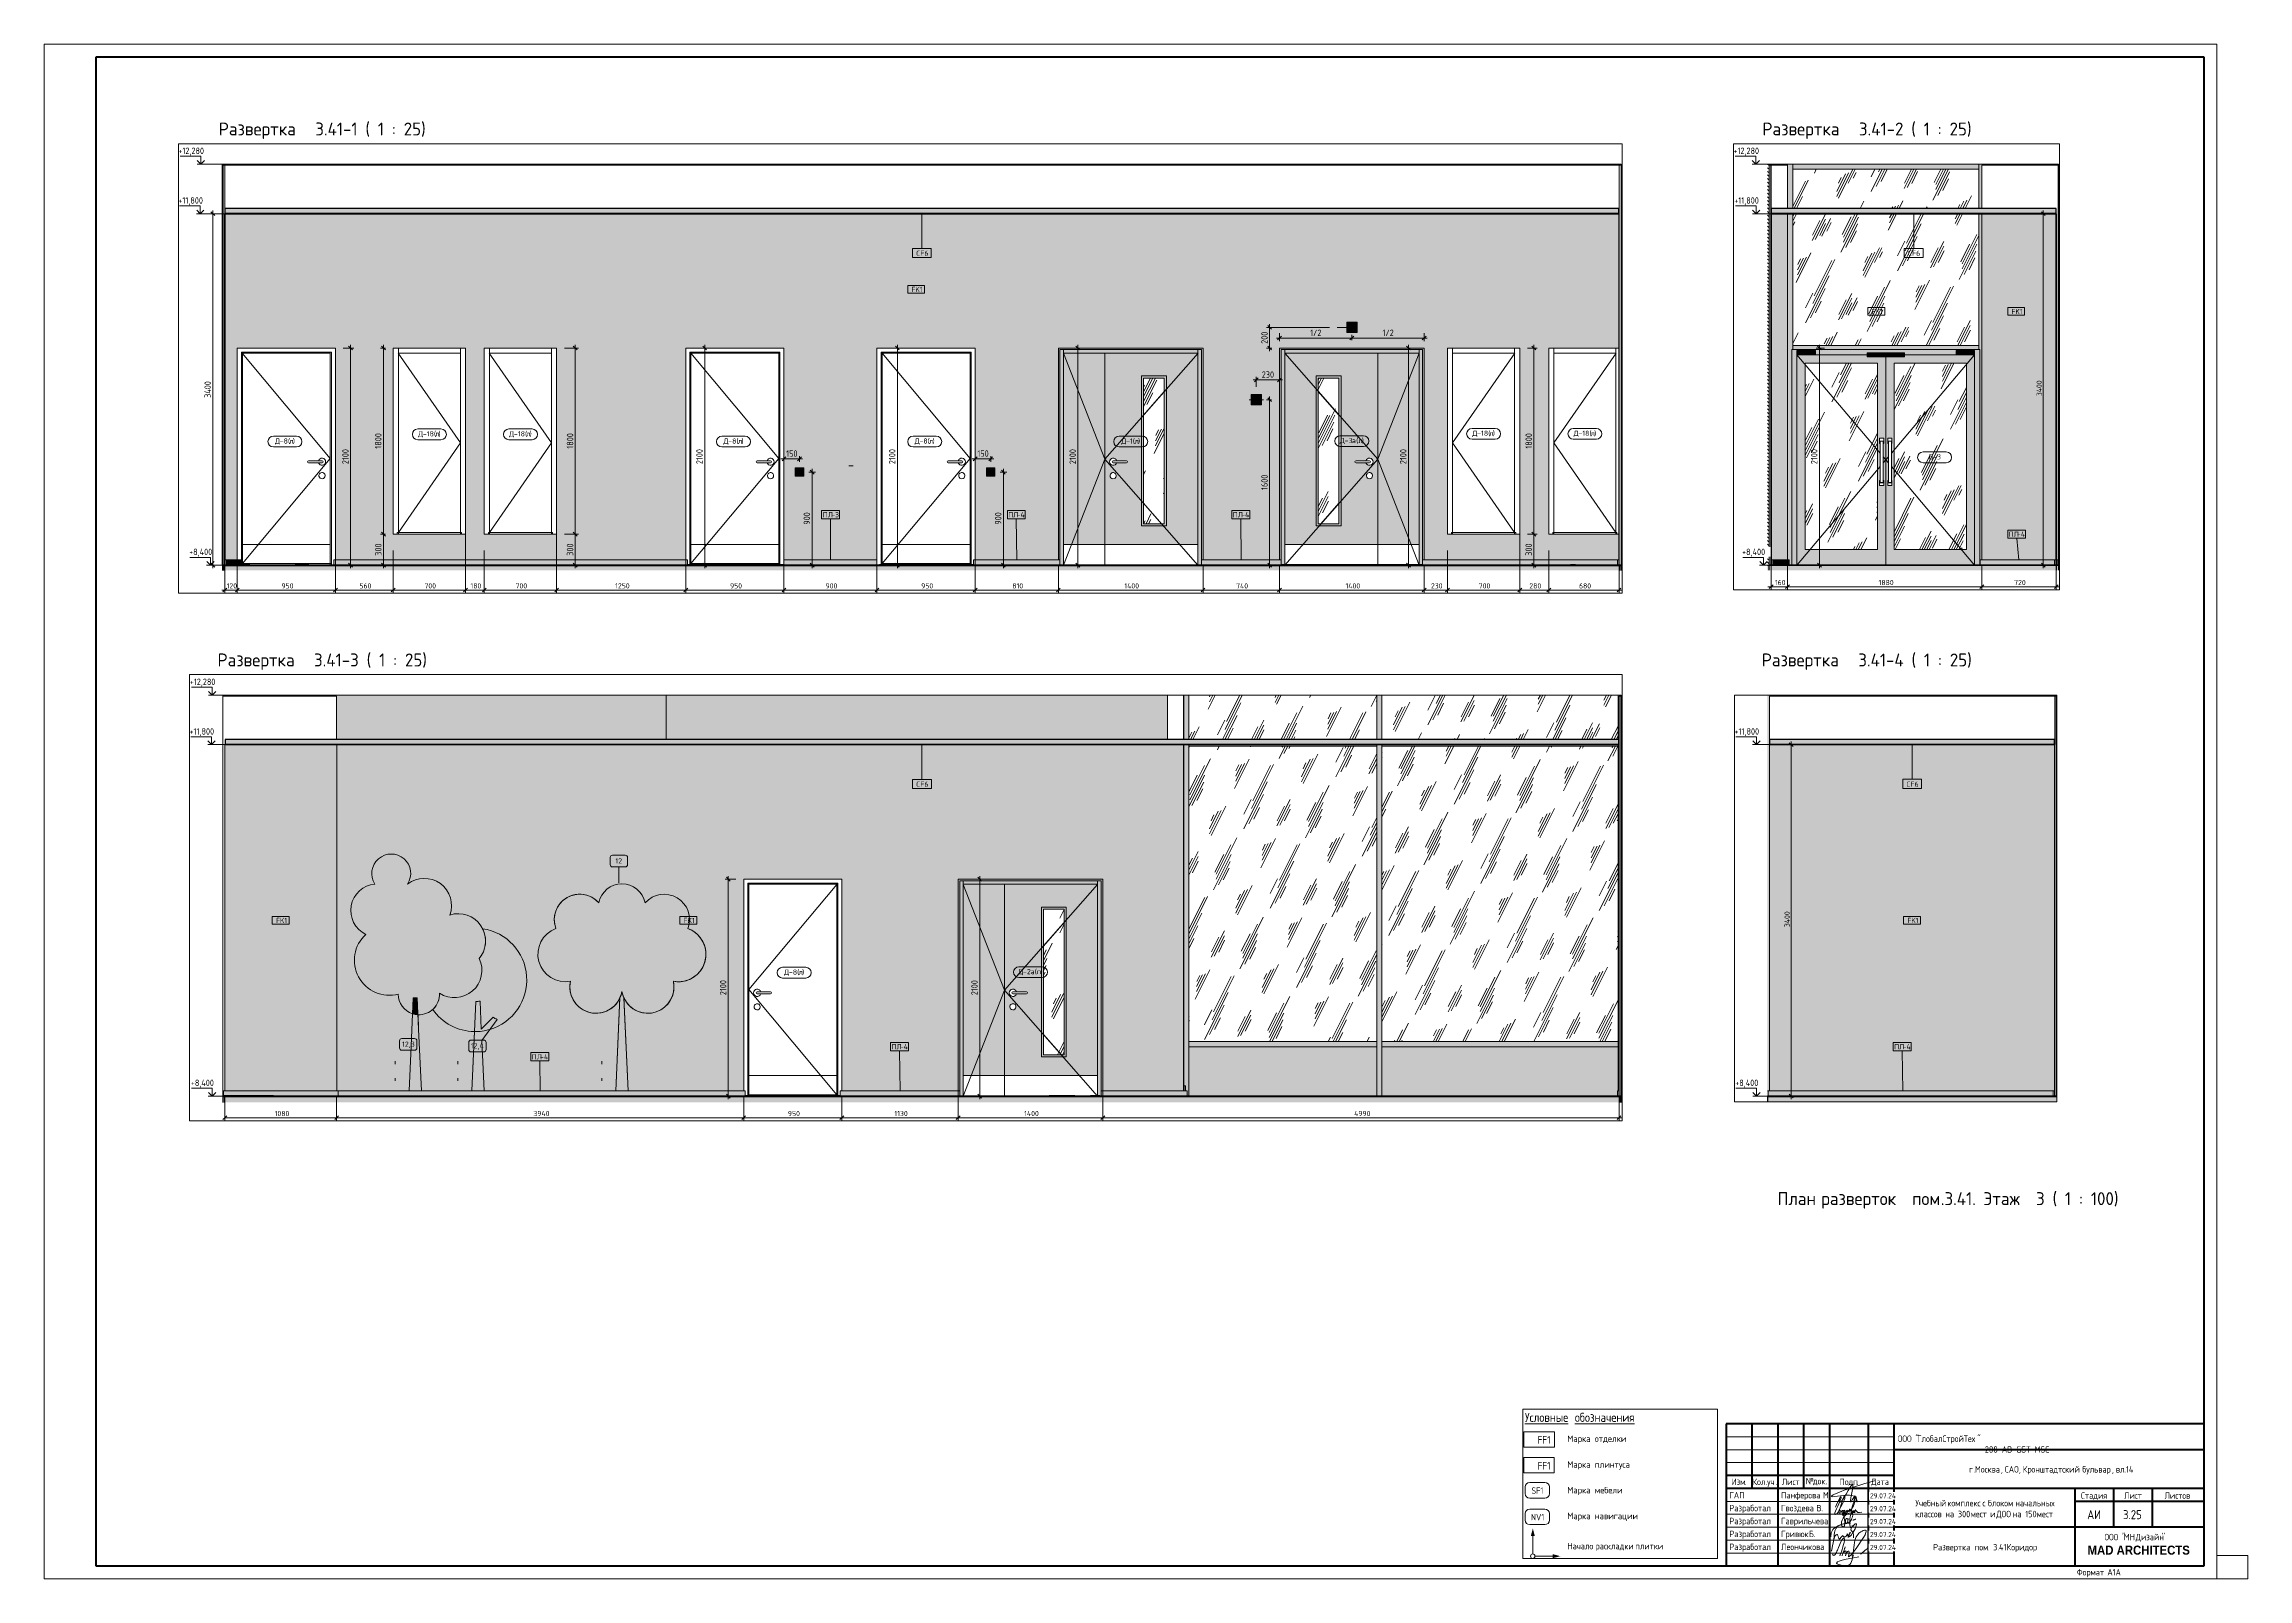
# Paper-space layout 'Layout1' of a CAD drawing. Header units: millimetres. Extents: x -841 to 12, y 0 to 594.
# The model-space entities are those that its viewports show. They can reach past a viewport. Long polylines and large blocks are cut down to what shows.
import ezdxf

# ---------------------------------------------------------------- set-up
doc = ezdxf.new("R2010")
doc.units = ezdxf.units.MM
for name, pattern in [('200_ШТРИХ__ш1_п0_6_', [40, 25, -15]), ('200_ШТРИХ_ш1п0_6_', [40, 25, -15]), ('Скрыто', [7.14375, 4.7625, -2.38125]), ('Штрих', [158.75, 79.375, -79.375])]:
    doc.linetypes.add(name, pattern=pattern)
for name, color, linetype, lineweight in [('A-ANNO-DIMS', 7, 'Continuous', 9), ('A-ANNO-DIMS-25', 7, 'Continuous', 9), ('A-ANNO-NOTE', 7, 'Continuous', 9), ('A-CLNG', 7, 'Continuous', 9), ('A-CLNG-IDEN', 7, 'Continuous', 9), ('A-DETL', 7, 'Continuous', 9), ('A-DOOR', 7, 'Continuous', 9), ('A-DOOR-2', 7, 'Штрих', 9), ('A-DOOR-3', 7, '200_ШТРИХ__ш1_п0_6_', 9), ('A-DOOR-4', 7, '200_ШТРИХ_ш1п0_6_', 9), ('A-DOOR-FRAM-1', 7, 'Continuous', 9), ('A-DOOR-IDEN', 7, 'Continuous', 9), ('A-FLOR', 7, 'Continuous', 9), ('A-GENM', 7, 'Continuous', 9), ('A-GENM-IDEN', 7, 'Continuous', 9), ('A-GLAZ-CURT', 7, 'Continuous', 9), ('A-GLAZ-CWMG', 7, 'Continuous', 9), ('A-WALL', 7, 'Continuous', 9), ('A-WALL-IDEN', 7, 'Continuous', 9), ('A-WALL-PATT', 7, 'Continuous', 9), ('G-ANNO-DIMS', 7, 'Continuous', 9), ('G-ANNO-DIMS-1', 7, 'Continuous', 20), ('G-ANNO-TEXT', 7, 'Continuous', 9), ('G-ANNO-TTLB', 7, 'Скрыто', 9), ('I-FURN-IDEN', 7, 'Continuous', 9), ('I-WALL', 7, 'Continuous', 9), ('Q-SPCQ', 7, 'Continuous', 9), ('Ограждение', 7, 'Continuous', 9), ('Поручни', 7, 'Continuous', 9), ('Электрические приборы', 7, 'Continuous', 9)]:
    doc.layers.add(name, color=color, linetype=linetype, lineweight=lineweight)
for name, color, linetype, lineweight, true_color in [('A-CLNG-1', 7, 'Continuous', 9, 0x787878), ('A-CLNG-FNSH-1', 7, 'Continuous', 30, 0x3c3c3c), ('A-DETL-GENF-1', 1, 'Continuous', 9, 0xff0000), ('A-FLOR-1', 7, 'Continuous', 9, 0x787878), ('A-FLOR-FNSH-1', 7, 'Continuous', 40, 0x3c3c3c), ('A-FLOR-FNSH-2', 7, 'Continuous', 30, 0x3c3c3c), ('A-WALL-4', 7, 'Continuous', 40, 0x3c3c3c), ('A-WALL-5', 7, 'Continuous', 30, 0x3c3c3c), ('A-WALL-FNSH-3', 7, 'Continuous', 30, 0x3c3c3c), ('G-ANNO-TEXT-1', 7, 'Continuous', 9, 0x3c3c3c), ('G-ANNO-TEXT-2', 7, 'Continuous', 9, 0x008000), ('G-ANNO-TEXT-3', 1, 'Continuous', 9, 0xff0000), ('I-FURN-3', 7, 'Continuous', 9, 0xc0c0c0), ('I-FURN-6', 7, 'Continuous', 9, 0xbec2bc), ('I-FURN-7', 7, 'Continuous', 9, 0xc5c2b6), ('I-FURN-8', 7, 'Continuous', 9, 0xc6c1b9), ('I-WALL-1', 7, 'Continuous', 9, 0x787878), ('Q-SPCQ-1', 9, 'Continuous', 9, 0x808080), ('Q-SPCQ-2', 7, 'Continuous', 9, 0x7f7f7f), ('Q-SPCQ-3', 1, 'Continuous', 9, 0xff0000)]:
    doc.layers.add(name, color=color, linetype=linetype, lineweight=lineweight, true_color=true_color)
doc.layers.add('G-ANNO-NPLT', color=7, linetype='Continuous', plot=False)
doc.layers.add('I-FURN-4', color=7, linetype='Continuous', lineweight=9, transparency=0.7)
doc.layers.add('I-FURN-5', color=7, linetype='Continuous', lineweight=9, true_color=0xd7c4aa, transparency=0.7)
doc.styles.add('Arial_B', font='', dxfattribs={"width": 0.9, "height": 3.5})
doc.styles.add('GOST Common_1', font='GOST_Common.ttf', dxfattribs={"height": 175})
doc.styles.add('GOST Common_10', font='GOST_Common.ttf', dxfattribs={"height": 5})
doc.styles.add('GOST Common_2', font='GOST_Common.ttf', dxfattribs={"width": 0.9, "height": 210})
doc.styles.add('GOST Common_3', font='GOST_Common.ttf', dxfattribs={"width": 0.9, "height": 245})
doc.styles.add('GOST Common_4', font='GOST_Common.ttf', dxfattribs={"width": 0.9, "height": 175})
doc.styles.add('GOST Common_5', font='GOST_Common.ttf', dxfattribs={"height": 50})
doc.styles.add('GOST Common_6', font='GOST_Common.ttf', dxfattribs={"width": 0.9, "height": 50})
doc.styles.add('GOST Common_7', font='GOST_Common.ttf', dxfattribs={"width": 0.9, "height": 2.5})
doc.styles.add('GOST Common_8', font='GOST_Common.ttf', dxfattribs={"width": 0.9, "height": 3.5})
doc.styles.add('GOST Common_9', font='GOST_Common.ttf', dxfattribs={"width": 0.9, "height": 2})
doc.styles.add('ISOCPEUR_1', font='isocpeur.ttf', dxfattribs={"width": 0.9, "height": 175})
doc.styles.add('ISOCPEUR_2', font='isocpeur.ttf', dxfattribs={"width": 0.9, "height": 62.5})
doc.styles.add('ISOCPEUR_3', font='isocpeur.ttf', dxfattribs={"width": 0.9, "height": 50})
doc.styles.get('Arial_B').set_extended_font_data('Arial', bold=True)
doc.dimstyles.new('ISO-2_0_0_9К_Средний_округл2', dxfattribs={"dimscale": 304.8, "dimtxt": 49.799059, "dimasz": 0.123031, "dimexe": 0.098425, "dimexo": 0, "dimgap": 0, "dimtad": 1, "dimdec": 0, "dimrnd": 10, "dimzin": 0, "dimdsep": 46, "dimtxsty": 'ISOCPEUR_3', "dimblk1": 'OBLIQUE', "dimblk2": 'OBLIQUE', "dimsah": 1, "dimcen": 0.09, "dimdle": 0.098425, "dimazin": 0, "dimtfac": 1, "dimtdec": 4, "dimtix": 1, "dimtmove": 0, "dimatfit": 3, "dimfxl": 1, "dimtvp": 1, "dimtolj": 1, "dimtzin": 0, "dimarcsym": 2})
doc.dimstyles.new('ISO-2_5_0_9К_БОЛЬШОЙ_1', dxfattribs={"dimscale": 304.8, "dimtxt": 62.248823, "dimasz": 0.123031, "dimexe": 0.098425, "dimexo": 0.246063, "dimgap": 0, "dimtad": 1, "dimdec": 0, "dimrnd": 10, "dimzin": 0, "dimdsep": 46, "dimtxsty": 'ISOCPEUR_2', "dimblk1": 'OBLIQUE', "dimblk2": 'OBLIQUE', "dimsah": 1, "dimcen": 0.09, "dimdle": 0.098425, "dimazin": 0, "dimtfac": 1, "dimtdec": 4, "dimtix": 1, "dimtmove": 0, "dimatfit": 3, "dimfxl": 1, "dimtvp": 1, "dimtolj": 1, "dimtzin": 0, "dimarcsym": 2})
pattern_1 = [(63.435, (63.5, 31.75), (-255.5833, 766.7475), [317.5, -190.5, 317.5, -190.5, -403.903]), (63.435, (63.5, 31.75), (-255.5833, 766.7475), [-1016, 127, -276.903]), (63.435, (47.6, 47.6), (-255.5833, 766.7475), [254, -317.5, 190.5, -190.5, -467.403]), (63.435, (47.6, 47.6), (-255.5833, 766.7475), [-952.5, 222.25, -245.153]), (63.435, (47.6, 95.25), (-255.5833, 766.7475), [190.5, -381, 127, -190.5, -530.903]), (63.435, (47.6, 95.25), (-255.5833, 766.7475), [-889, 285.75, -245.153]), (63.435, (95.25, 47.6), (-255.5833, 766.7475), [190.5, -381, 158.75, -6404.653]), (63.435, (142.9, 95.25), (-255.5833, 766.7475), [95.25, -476.25, 63.5, -6499.903]), (63.435, (63.5, 174.6), (-255.5833, 766.7475), [63.5, -476.25, 63.5, -254, -562.653]), (63.435, (63.5, 174.6), (-255.5833, 766.7475), [-857.25, 158.75, -403.903]), (63.435, (349.25, 127), (-255.5833, 766.7475), [317.5, -476.25, 381, -251.503]), (63.435, (349.25, 79.4), (-255.5833, 766.7475), [444.5, -317.5, 476.25, -188.003]), (63.435, (381, 95.25), (-255.5833, 766.7475), [508, -254, 381, -276.903]), (63.435, (428.6, 142.9), (-255.5833, 766.7475), [317.5, -444.5, 254, -403.903]), (63.435, (381, 238.1), (-255.5833, 766.7475), [158.75, -635, 190.5, -435.653]), (63.435, (476.25, 190.5), (-255.5833, 766.7475), [127, -635, 127, -530.903])]
pattern_2 = [(135, (134065.999, 0), (-17.67767, -17.67767), [])]
pattern_3 = [(0, (134065.999, 0), (30.48, 7.62), [2.515, -20.345, 2.515, -20.345, -121.92]), (0, (134065.999, 0), (30.48, 7.62), [-45.72, 2.515, -43.205, 2.515, -20.345, -53.34]), (0, (134065.999, 0), (30.48, 7.62), [-114.3, 2.515, -12.725, 2.515, -35.585]), (120, (134077.429, 3.81), (-21.8391136, 22.5864543), [2.515, -20.345, 2.515, -20.345, -121.92]), (120, (134077.429, 3.81), (-21.8391136, 22.5864543), [-45.72, 2.515, -43.205, 2.515, -20.345, -53.34]), (120, (134077.429, 3.81), (-21.8391136, 22.5864543), [-114.3, 2.515, -12.725, 2.515, -35.585]), (240, (134081.239, 19.05), (-8.6408864, -30.2064543), [2.515, -20.345, 2.515, -20.345, -121.92]), (240, (134081.239, 19.05), (-8.6408864, -30.2064543), [-45.72, 2.515, -43.205, 2.515, -20.345, -53.34]), (240, (134081.239, 19.05), (-8.6408864, -30.2064543), [-114.3, 2.515, -12.725, 2.515, -35.585])]
pattern_4 = [(63.435, (-11925.84, 31.75), (-255.583, 766.747), [317.5, -190.5, 317.5, -190.5, -403.903]), (63.435, (-11925.84, 31.75), (-255.583, 766.747), [-1016, 127, -276.903]), (63.435, (-11941.7, 47.6), (-255.583, 766.747), [254, -317.5, 190.5, -190.5, -467.403]), (63.435, (-11941.7, 47.6), (-255.583, 766.747), [-952.5, 222.25, -245.153]), (63.435, (-11941.7, 95.25), (-255.583, 766.747), [190.5, -381, 127, -190.5, -530.903]), (63.435, (-11941.7, 95.25), (-255.583, 766.747), [-889, 285.75, -245.153]), (63.435, (-11894.1, 47.6), (-255.583, 766.747), [190.5, -381, 158.75, -6404.65]), (63.435, (-11846.47, 95.25), (-255.583, 766.747), [95.25, -476.25, 63.5, -6499.9]), (63.435, (-11925.84, 174.6), (-255.583, 766.747), [63.5, -476.25, 63.5, -254, -562.653]), (63.435, (-11925.84, 174.6), (-255.583, 766.747), [-857.25, 158.75, -403.903]), (63.435, (-11640.1, 127), (-255.583, 766.747), [317.5, -476.25, 381, -251.503]), (63.435, (-11640.1, 79.4), (-255.583, 766.747), [444.5, -317.5, 476.25, -188.003]), (63.435, (-11608.34, 95.25), (-255.583, 766.747), [508, -254, 381, -276.903]), (63.435, (-11560.7, 142.9), (-255.583, 766.747), [317.5, -444.5, 254, -403.903]), (63.435, (-11608.34, 238.1), (-255.583, 766.747), [158.75, -635, 190.5, -435.653]), (63.435, (-11513.1, 190.5), (-255.583, 766.747), [127, -635, 127, -530.903])]
pattern_5 = [(63.435, (81.2, 31.75), (-255.5833, 766.7475), [317.5, -190.5, 317.5, -190.5, -403.903]), (63.435, (81.2, 31.75), (-255.5833, 766.7475), [-1016, 127, -276.903]), (63.435, (65.34, 47.6), (-255.5833, 766.7475), [254, -317.5, 190.5, -190.5, -467.403]), (63.435, (65.34, 47.6), (-255.5833, 766.7475), [-952.5, 222.25, -245.153]), (63.435, (65.34, 95.25), (-255.5833, 766.7475), [190.5, -381, 127, -190.5, -530.903]), (63.435, (65.34, 95.25), (-255.5833, 766.7475), [-889, 285.75, -245.153]), (63.435, (112.97, 47.6), (-255.5833, 766.7475), [190.5, -381, 158.75, -6404.653]), (63.435, (160.6, 95.25), (-255.5833, 766.7475), [95.25, -476.25, 63.5, -6499.903]), (63.435, (81.2, 174.6), (-255.5833, 766.7475), [63.5, -476.25, 63.5, -254, -562.653]), (63.435, (81.2, 174.6), (-255.5833, 766.7475), [-857.25, 158.75, -403.903]), (63.435, (366.97, 127), (-255.5833, 766.7475), [317.5, -476.25, 381, -251.503]), (63.435, (366.97, 79.4), (-255.5833, 766.7475), [444.5, -317.5, 476.25, -188.003]), (63.435, (398.7, 95.25), (-255.5833, 766.7475), [508, -254, 381, -276.903]), (63.435, (446.34, 142.9), (-255.5833, 766.7475), [317.5, -444.5, 254, -403.903]), (63.435, (398.7, 238.1), (-255.5833, 766.7475), [158.75, -635, 190.5, -435.653]), (63.435, (493.97, 190.5), (-255.5833, 766.7475), [127, -635, 127, -530.903])]

psp = doc.layouts.get("Layout1")

# ---------------------------------------------------------------- texts
at = {"layer": 'G-ANNO-TTLB', "linetype": 'Continuous', "attachment_point": 1}
for s, insert, char_height, width, style in [('Развертка', (-773.4, 563.64), 5, 41.6076, 'GOST Common_10'), (' 3.41-1 ( 1 : 25)', (-739.07, 563.64), 5, 50.6666, 'GOST Common_10'), ('Развертка', (-175.94, 563.64), 5, 41.6076, 'GOST Common_10'), (' 3.41-2 ( 1 : 25)', (-141.61, 563.64), 5, 51.8692, 'GOST Common_10'), (' 3.41-3 ( 1 : 25)', (-739.56, 358.15), 5, 51.8692, 'GOST Common_10'), (' 3.41-4 ( 1 : 25)', (-141.85, 358.15), 5, 52.4304, 'GOST Common_10'), ('Развертка', (-773.89, 358.15), 5, 41.6076, 'GOST Common_10'), ('Развертка', (-176.18, 358.15), 5, 41.6076, 'GOST Common_10'), ('План', (-170.08, 149.67), 5, 18.4388, 'GOST Common_10'), ('\\fGOST Common|b0|i0|c204|p34|; ', (-154.87, 149.67), 5, 2.0844, 'GOST Common_10'), ('разверток', (-153.15, 149.67), 5, 40.4852, 'GOST Common_10'), ('\\fGOST Common|b0|i0|c204|p34|; ', (-119.75, 149.67), 5, 2.0844, 'GOST Common_10'), ('пом', (-118.03, 149.67), 5, 13.5485, 'GOST Common_10'), ('.3.41. ', (-106.85, 149.67), 5, 19.962, 'GOST Common_10'), ('Этаж', (-90.38, 149.67), 5, 21.0042, 'GOST Common_10'), (' 3 ( 1 : 100)', (-73.05, 149.67), 5, 36.4768, 'GOST Common_10'), ('ООО', (-123.53, 55.52), 2.5, 6.4937, 'GOST Common_7'), (' "', (-118.17, 55.52), 2.5, 2.5975, 'GOST Common_7'), ('ГлобалСтройТех', (-116.03, 55.52), 2.5, 28.2114, 'GOST Common_7'), ('"                                                                               288-AB-GST-MSC', (-92.75, 55.52), 2.5, 105.1974, 'GOST Common_7'), ('\\fGOST Common|b0|i0|c204|p34|;\\W.9;г', (-95.9, 43.66), 2.5, 1.9481, 'GOST Common_7'), ('Москва', (-93.64, 43.66), 2.5, 12.1215, 'GOST Common_7'), ('САО', (-82.09, 43.66), 2.5, 6.5658, 'GOST Common_7'), ('Кронштадтский', (-75.12, 43.66), 2.5, 26.9848, 'GOST Common_7'), ('\\fGOST Common|b0|i0|c204|p34|;\\W.9; ', (-52.86, 43.66), 2.5, 0.938, 'GOST Common_7'), ('бульвар', (-52.08, 43.66), 2.5, 13.8532, 'GOST Common_7'), ('вл', (-39.11, 43.66), 2.5, 3.8962, 'GOST Common_7'), ('.14', (-35.89, 43.66), 2.5, 4.3291, 'GOST Common_7'), ('\\fGOST Common|b0|i0|c204|p34|;\\W.9;.', (-94.29, 43.66), 2.5, 0.7937, 'GOST Common_7'), (', ', (-83.64, 43.66), 2.5, 1.8759, 'GOST Common_7'), (', ', (-76.67, 43.66), 2.5, 1.8759, 'GOST Common_7'), (', ', (-40.65, 43.66), 2.5, 1.8759, 'GOST Common_7'), ('Учебный', (-116.7, 30.59), 2.5, 14.0696, 'GOST Common_7'), ('классов', (-116.82, 26.36), 2.5, 13.2759, 'GOST Common_7'), ('\\fGOST Common|b0|i0|c204|p34|;\\W.9; ', (-105.87, 26.36), 2.5, 0.938, 'GOST Common_7'), ('\\fGOST Common|b0|i0|c204|p34|;\\W.9; ', (-105.1, 30.59), 2.5, 0.938, 'GOST Common_7'), ('на', (-105.1, 26.36), 2.5, 4.1127, 'GOST Common_7'), ('комплекс', (-104.32, 30.59), 2.5, 15.5127, 'GOST Common_7'), (' 300 ', (-101.7, 26.36), 2.5, 7.7203, 'GOST Common_7'), ('мест', (-95.33, 26.36), 2.5, 8.2253, 'GOST Common_7'), ('\\fGOST Common|b0|i0|c204|p34|;\\W.9; ', (-91.52, 30.59), 2.5, 0.938, 'GOST Common_7'), ('\\fGOST Common|b0|i0|c204|p34|;\\W.9;с', (-90.75, 30.59), 2.5, 1.6595, 'GOST Common_7'), ('\\fGOST Common|b0|i0|c204|p34|;\\W.9; ', (-89.38, 30.59), 2.5, 0.938, 'GOST Common_7'), ('\\fGOST Common|b0|i0|c204|p34|;\\W.9; ', (-88.55, 26.36), 2.5, 0.938, 'GOST Common_7'), ('блоком', (-88.61, 30.59), 2.5, 11.9051, 'GOST Common_7'), ('\\fGOST Common|b0|i0|c204|p34|;\\W.9;и', (-87.77, 26.36), 2.5, 1.9481, 'GOST Common_7'), ('\\fGOST Common|b0|i0|c204|p34|;\\W.9; ', (-86.17, 26.36), 2.5, 0.938, 'GOST Common_7'), ('ДОО', (-85.39, 26.36), 2.5, 6.7823, 'GOST Common_7'), ('\\fGOST Common|b0|i0|c204|p34|;\\W.9; ', (-79.8, 26.36), 2.5, 0.938, 'GOST Common_7'), ('на', (-79.02, 26.36), 2.5, 4.1127, 'GOST Common_7'), ('\\fGOST Common|b0|i0|c204|p34|;\\W.9; ', (-78.78, 30.59), 2.5, 0.938, 'GOST Common_7'), ('начальных', (-78.01, 30.59), 2.5, 18.1823, 'GOST Common_7'), (' 150 ', (-75.63, 26.36), 2.5, 7.143, 'GOST Common_7'), ('мест', (-69.73, 26.36), 2.5, 8.2253, 'GOST Common_7'), ('АИ', (-50.19, 26.62), 3.5, 6.5658, 'GOST Common_8'), ('3.25', (-36.33, 26.62), 3.5, 9.3076, 'GOST Common_8'), ('Развертка', (-109.83, 13.54), 2.5, 18.543, 'GOST Common_7'), ('\\fGOST Common|b0|i0|c204|p34|;\\W.9; ', (-94.53, 13.54), 2.5, 0.938, 'GOST Common_7'), ('пом', (-93.76, 13.54), 2.5, 6.0608, 'GOST Common_7'), ('. 3.41 ', (-88.76, 13.54), 2.5, 8.9468, 'GOST Common_7'), ('Коридор', (-81.38, 13.54), 2.5, 13.8532, 'GOST Common_7')]:
    psp.add_mtext(s, dxfattribs=dict(at, insert=insert, char_height=char_height, width=width, style=style))

msp = doc.modelspace()

# ---------------------------------------------------------------- texts
at = {"layer": 'A-CLNG-IDEN', "char_height": 50, "width": 132.278, "attachment_point": 1, "style": 'GOST Common_5'}
for insert in [(125164.2, 11442.3), (133998.9, 11442.3), (143882.1, 11442.3), (152687.1, 11442.3)]:
    msp.add_mtext('CF6', dxfattribs=dict(at, insert=insert))
at = {"layer": 'A-DOOR-IDEN', "char_height": 50, "attachment_point": 1, "style": 'GOST Common_5'}
for s, insert, width in [('-18(', (130592.1, 9700.3), 142.3), ('\\fGOST Common|b0|i0|c204|p34|;)', (130744.2, 9700.3), 24.051), ('-18(', (131572.1, 9700.3), 142.3), ('\\fGOST Common|b0|i0|c204|p34|;)', (131724.2, 9700.3), 24.051), ('\\fGOST Common|b0|i0|c204|p34|;Д', (120344.2, 9695.3), 56.118), ('-18(', (120390.5, 9695.3), 142.3), ('\\fGOST Common|b0|i0|c204|p34|;)', (120542.6, 9695.3), 24.051), ('\\fGOST Common|b0|i0|c204|p34|;Д', (121225.8, 9695.3), 56.118), ('-18(', (121272.1, 9695.3), 142.3), ('\\fGOST Common|b0|i0|c204|p34|;)', (121424.2, 9695.3), 24.051), ('\\fGOST Common|b0|i0|c204|p34|;Д', (130545.8, 9700.3), 56.118), ('\\fGOST Common|b0|i0|c204|p34|;Д', (131525.8, 9700.3), 56.118), ('\\fGOST Common|b0|i0|c204|p34|;л', (120507.9, 9695.3), 42.089), ('\\fGOST Common|b0|i0|c204|p34|;л', (121389.5, 9695.3), 42.089), ('\\fGOST Common|b0|i0|c204|p34|;л', (130709.5, 9700.3), 42.089), ('\\fGOST Common|b0|i0|c204|p34|;л', (131689.5, 9700.3), 42.089), ('\\fGOST Common|b0|i0|c204|p34|;(', (129422.2, 9630.3), 24.051), ('\\fGOST Common|b0|i0|c204|p34|;)', (129476.7, 9630.3), 24.051), ('\\fGOST Common|b0|i0|c204|p34|;(', (145030.1, 9629.3), 24.051), ('\\fGOST Common|b0|i0|c204|p34|;)', (145086.3, 9629.3), 24.051), ('\\fGOST Common|b0|i0|c204|p34|;Д', (118959.7, 9625.3), 56.118), ('-8(', (119006, 9625.3), 112.236), ('\\fGOST Common|b0|i0|c204|p34|;)', (119133.3, 9625.3), 24.051), ('\\fGOST Common|b0|i0|c204|p34|;Д', (123299.7, 9625.3), 56.118), ('-8(', (123346, 9625.3), 112.236), ('\\fGOST Common|b0|i0|c204|p34|;)', (123473.3, 9625.3), 24.051), ('\\fGOST Common|b0|i0|c204|p34|;Д', (125149.7, 9625.3), 56.118), ('-8(', (125196, 9625.3), 112.236), ('\\fGOST Common|b0|i0|c204|p34|;)', (125323.3, 9625.3), 24.051), ('\\fGOST Common|b0|i0|c204|p34|;Д', (127149.1, 9625.3), 56.118), ('-1(', (127195.4, 9625.3), 98.207), ('\\fGOST Common|b0|i0|c204|p34|;)', (127311.1, 9625.3), 24.051), ('\\fGOST Common|b0|i0|c204|p34|;Д', (129263.4, 9630.3), 56.118), ('-3', (129309.7, 9630.3), 86.181), ('\\fGOST Common|b0|i0|c204|p34|;Д', (142604.7, 9624.3), 56.118), ('-8(', (142651, 9624.3), 112.236), ('\\fGOST Common|b0|i0|c204|p34|;)', (142778.3, 9624.3), 24.051), ('\\fGOST Common|b0|i0|c204|p34|;Д', (144869.7, 9629.3), 56.118), ('-2', (144916, 9629.3), 88.186), ('\\fGOST Common|b0|i0|c204|p34|;а', (129380.8, 9630.3), 50.105), ('\\fGOST Common|b0|i0|c204|p34|;л', (129442, 9630.3), 42.089), ('\\fGOST Common|b0|i0|c204|p34|;а', (144988.7, 9629.3), 50.105), ('\\fGOST Common|b0|i0|c204|p34|;п', (145049.9, 9629.3), 44.093), ('\\fGOST Common|b0|i0|c204|p34|;л', (119098.6, 9625.3), 42.089), ('\\fGOST Common|b0|i0|c204|p34|;л', (123438.6, 9625.3), 42.089), ('\\fGOST Common|b0|i0|c204|p34|;л', (125288.6, 9625.3), 42.089), ('\\fGOST Common|b0|i0|c204|p34|;л', (127276.4, 9625.3), 42.089), ('\\fGOST Common|b0|i0|c204|p34|;л', (142743.6, 9624.3), 42.089), ('\\fGOST Common|b0|i0|c204|p34|;В', (134201.2, 9472.8), 50.105), ('-3', (134242.6, 9472.8), 86.181)]:
    msp.add_mtext(s, dxfattribs=dict(at, insert=insert, width=width))
at = {"layer": 'A-GENM-IDEN', "char_height": 50, "attachment_point": 1, "style": 'GOST Common_5'}
for s, insert, width in [('ПЛ', (124260.5, 8912.8), 98.207), ('-3', (124341.5, 8912.8), 86.181), ('ПЛ', (126055.1, 8912.8), 98.207), ('-4', (126136.2, 8912.8), 94.198), ('ПЛ', (128227.6, 8912.8), 98.207), ('-4', (128308.7, 8912.8), 94.198), ('ПЛ', (143643.1, 8902.8), 98.207), ('-4', (143724.1, 8902.8), 94.198), ('ПЛ', (152569.6, 8902.8), 98.207), ('-4', (152650.6, 8902.8), 94.198), ('ПЛ', (140161.6, 8805), 98.207), ('-4', (140242.6, 8805), 94.198), ('ПЛ', (134973.3, 8723.6), 98.207), ('-4', (135054.3, 8723.6), 94.198)]:
    msp.add_mtext(s, dxfattribs=dict(at, insert=insert, width=width))
at = {"layer": 'A-WALL-IDEN', "char_height": 50, "width": 111.835, "attachment_point": 1, "style": 'GOST Common_6'}
for insert in [(125119.5, 11092.5), (133649.8, 10878.1), (135001.9, 10878.1), (137689, 10124.5), (141632.5, 10124.5), (152698.5, 10124.5)]:
    msp.add_mtext('FK1', dxfattribs=dict(at, insert=insert))
at = {"layer": 'G-ANNO-DIMS', "char_height": 62.5, "attachment_point": 1, "line_spacing_factor": 1.149209, "style": 'ISOCPEUR_2', "bg_fill": 3, "box_fill_scale": 1.25, "bg_fill_color": 256, "bg_fill_true_color": 13158600, "bg_fill_transparency": 0}
for s, insert, width in [('+12,280', (118025.5, 12439.2), 288.318), ('+12,280', (132311, 12439.2), 288.318), ('+12,280', (136853.5, 12439.2), 288.318), ('+11,800', (118025.7, 11959.2), 275.62), ('+11,800', (132319.5, 11959.2), 275.62), ('+11,800', (136851.5, 11959.2), 275.62), ('+11,800', (151025.4, 11959.2), 275.62), ('+8,400', (118129.7, 8559.2), 261.428), ('+8,400', (136863.7, 8559.2), 261.428), ('+8,400', (151031.9, 8559.2), 261.428)]:
    msp.add_mtext(s, dxfattribs=dict(at, insert=insert, width=width))
at = {"layer": 'G-ANNO-TEXT', "attachment_point": 1}
for s, insert, char_height, width, style in [('\\LУсловные', (111407, 1955.6), 245, 1550.544, 'GOST Common_3'), ('\\Lобозначения', (112761.3, 1955.6), 245, 2111.164, 'GOST Common_3'), ('\\L\\fGOST Common|b0|i0|c204|p34|;\\W.9;\\L ', (112686.3, 1955.6), 245, 90.911, 'GOST Common_3'), ('Начало', (112555.7, -1567.6), 175, 863.658, 'GOST Common_4'), ('\\fGOST Common|b0|i0|c204|p34|;\\W.9; ', (113268.3, -1567.6), 175, 65.658, 'GOST Common_4'), ('\\fGOST Common|b0|i0|c204|p34|;\\W.9; ', (114343.4, -1567.6), 175, 65.658, 'GOST Common_4'), ('раскладки', (113322.4, -1567.6), 175, 1237.405, 'GOST Common_4'), ('плитки', (114397.6, -1567.6), 175, 853.557, 'GOST Common_4')]:
    msp.add_mtext(s, dxfattribs=dict(at, insert=insert, char_height=char_height, width=width, style=style))
at = {"layer": 'G-ANNO-TEXT-1', "attachment_point": 1}
for s, insert, char_height, width, style in [('Марка', (112555.7, 1343.2), 175, 830.548, 'GOST Common_1'), ('\\fGOST Common|b0|i0|c204|p34|; ', (113240.9, 1343.2), 175, 72.954, 'GOST Common_1'), ('   FF1   ', (111407, 1327.3), 210, 929.316, 'GOST Common_2'), ('отделки', (113301.1, 1343.2), 175, 1099.915, 'GOST Common_1'), ('Марка', (112555.7, 643.2), 175, 830.548, 'GOST Common_1'), ('\\fGOST Common|b0|i0|c204|p34|; ', (113240.9, 643.2), 175, 72.954, 'GOST Common_1'), ('плинтуса', (113301.1, 643.2), 175, 1245.822, 'GOST Common_1'), ('Марка', (112555.7, -50.9), 175, 830.548, 'GOST Common_1'), ('\\fGOST Common|b0|i0|c204|p34|; ', (113240.9, -50.9), 175, 72.954, 'GOST Common_1'), ('мебели', (113301.1, -50.9), 175, 925.949, 'GOST Common_1'), ('Марка', (112555.7, -750.9), 175, 830.548, 'GOST Common_1'), ('\\fGOST Common|b0|i0|c204|p34|; ', (113240.9, -750.9), 175, 72.954, 'GOST Common_1'), ('навигации', (113301.1, -750.9), 175, 1414.177, 'GOST Common_1')]:
    msp.add_mtext(s, dxfattribs=dict(at, insert=insert, char_height=char_height, width=width, style=style))
at = {"layer": 'G-ANNO-TEXT-2', "char_height": 175, "attachment_point": 1, "style": 'ISOCPEUR_1'}
for s, insert, width in [('SF1', (111584.4, -63.7), 383.848), ('NV1', (111570.5, -782), 419.202)]:
    msp.add_mtext(s, dxfattribs=dict(at, insert=insert, width=width))
at = {"layer": 'G-ANNO-TEXT-3', "insert": (111407, 627.3), "char_height": 210, "width": 929.316, "attachment_point": 1, "style": 'GOST Common_2'}
msp.add_mtext('   FF1   ', dxfattribs=at)
at = {"layer": 'I-FURN-IDEN', "char_height": 50, "attachment_point": 1, "style": 'GOST Common_5'}
for s, insert, width in [('12', (140971.6, 10700.5), 74.156), ('12,3', (138906.9, 8926.8), 138.291), ('12,4', (139572.2, 8911.1), 146.308)]:
    msp.add_mtext(s, dxfattribs=dict(at, insert=insert, width=width))

# ---------------------------------------------------------------- blocks, each defined once
blk = doc.blocks.new('Штамп_РД_основной - А1А-27074248-Развертка пом_ 3_41 Коридор')
at = {"layer": 'A-ANNO-NOTE'}
for points, knots in [([(-338.04, -117.09), (-338.7, -122.45), (-329.95, -103.67), (-335.82, -123.67), (-330.91, -113.57), (-333.31, -120.58), (-331.35, -115.2), (-331.8, -118.76), (-331.18, -118.6), (-331.48, -117.47), (-332.41, -115.06), (-346.74, -118.37), (-335.97, -113.63), (-324.18, -110.47)], [0, 0, 0, 0, 0.0513615, 0.1091052, 0.1522958, 0.178941, 0.1972205, 0.2080985, 0.2140042, 0.2188047, 0.2389907, 0.2707687, 0.3130687, 0.3130687, 0.3130687, 0.3130687]), ([(-339.6, -120.68), (-338.03, -117.16), (-337.34, -116.47), (-337.34, -117.01), (-338.8, -120.61), (-340.42, -123.93), (-338.88, -123.37), (-338.39, -122.01), (-335.91, -117.73), (-335.91, -116.39), (-336.4, -116.39), (-336.93, -117.86), (-338.31, -122.65)], [0, 0, 0, 0, 0.0080365, 0.0160998, 0.028237, 0.0420073, 0.0521324, 0.0641411, 0.0757014, 0.0858292, 0.0908816, 0.1013994, 0.1013994, 0.1013994, 0.1013994]), ([(-334.92, -121.85), (-335.39, -122.12), (-335.39, -122.36), (-335.08, -122.36), (-334.79, -121.86), (-335.46, -123.69), (-336.26, -124.25), (-335.67, -123.24), (-334.43, -122), (-333.69, -121.48), (-334.3, -121.48), (-334.58, -122.51), (-333.95, -122.51), (-332.11, -119.19), (-332.11, -118.03), (-332.59, -118.5), (-333.54, -122.06), (-333.54, -122.65)], [0, 0, 0, 0, 0.00162511, 0.00331349, 0.00754981, 0.01278161, 0.01888966, 0.02470924, 0.03042302, 0.03530305, 0.0391434, 0.04257709, 0.05077407, 0.05912564, 0.06755136, 0.07580968, 0.08321457, 0.08321457, 0.08321457, 0.08321457]), ([(-341.44, -132.23), (-341.94, -127.35), (-328.89, -126.72), (-340.13, -127.01), (-339.88, -131.73), (-341.68, -139.94), (-340.55, -134.68), (-340.23, -132.52), (-338.7, -130.28), (-338.3, -134.28), (-337.45, -132.06), (-336.73, -131.65)], [0, 0, 0, 0, 0.019426, 0.0387349, 0.0549438, 0.0672527, 0.0778646, 0.084698, 0.0906304, 0.096697, 0.1015072, 0.1015072, 0.1015072, 0.1015072]), ([(-338.31, -122.65), (-338.31, -123.16), (-337.4, -123.16), (-337.4, -122.18), (-337.76, -122.18), (-337.86, -122.27), (-337.86, -122.45), (-336.95, -122.11), (-337.26, -122.65)], [0, 0, 0, 0, 0.00358547, 0.00695057, 0.00915819, 0.01015554, 0.01205798, 0.01469377, 0.01469377, 0.01469377, 0.01469377]), ([(-336.52, -122.82), (-335.98, -125.91), (-335.98, -128.51), (-337.09, -128.51), (-337.63, -126.53), (-335.78, -123.34), (-334.29, -122.94), (-332.03, -122.74)], [0, 0, 0, 0, 0.01155157, 0.02127823, 0.03282555, 0.04509601, 0.05773263, 0.05773263, 0.05773263, 0.05773263]), ([(-337.04, -123.15), (-336.33, -122.45), (-336.88, -121.9), (-337.19, -122.22), (-336.57, -122.38), (-335.98, -121.8), (-335.98, -122.14), (-336.29, -122.45), (-335.64, -122.45), (-335.9, -123.17), (-336.96, -124.23), (-336.96, -123.36), (-335.57, -122.19), (-335.11, -122.65)], [0, 0, 0, 0, 0.00332582, 0.00612366, 0.00901076, 0.01174206, 0.01415884, 0.01630272, 0.0190767, 0.02344016, 0.02813242, 0.03439448, 0.03937975, 0.03937975, 0.03937975, 0.03937975]), ([(-336.73, -131.65), (-336.69, -132.19), (-335.41, -132.52), (-334.96, -129.96), (-334.72, -133.44), (-334.65, -131.27), (-333.5, -130.12), (-334.9, -132.4), (-333.52, -132.31), (-329.94, -124.81), (-334.86, -129.74), (-332.72, -130.12), (-332.69, -131.28), (-332.61, -132.58)], [0, 0, 0, 0, 0.0046234, 0.0123007, 0.0208561, 0.0283952, 0.03509, 0.0409642, 0.0537756, 0.0710384, 0.0891313, 0.0998193, 0.1046376, 0.1046376, 0.1046376, 0.1046376]), ([(-334.89, -125.37), (-335.11, -125.15), (-335.5, -125.15), (-335.69, -125.34), (-335.81, -126.03), (-335.81, -126.9), (-335.29, -127.04), (-334.88, -126.64), (-334.73, -125.4), (-334.73, -125.1), (-334.73, -125.1), (-334.73, -125.11), (-334.83, -126.08), (-334.77, -126.92), (-334.56, -126.92), (-333.91, -126.43), (-332.93, -124.42), (-332.93, -123.27), (-333.1, -122.97), (-333.59, -122.97), (-334.05, -124.31), (-334.22, -127.46), (-333.93, -128.25), (-333.8, -128.74)], [0, 0, 0, 0, 0.0016332, 0.00392105, 0.00702344, 0.01058969, 0.01394693, 0.01793334, 0.0215051, 0.02411625, 0.02465035, 0.02632052, 0.02939378, 0.03280325, 0.03593957, 0.04142394, 0.04849321, 0.05477683, 0.05812393, 0.06191415, 0.07043912, 0.0795646, 0.08714635, 0.08714635, 0.08714635, 0.08714635]), ([(-333.54, -122.65), (-333.3, -122.89), (-332.62, -122.21), (-333.2, -122.21), (-332.6, -122.21), (-332.14, -121.75), (-332.66, -122.65)], [0, 0, 0, 0, 0.00269646, 0.00576297, 0.00838865, 0.01167349, 0.01167349, 0.01167349, 0.01167349]), ([(-331.86, -121.61), (-331.93, -121.96), (-331.61, -121.96), (-331.61, -122.32), (-330.85, -123.08), (-329.44, -122.71)], [0, 0, 0, 0, 0.001554219, 0.00418307, 0.008514983, 0.008514983, 0.008514983, 0.008514983]), ([(-340.81, -138.96), (-340.12, -140.15), (-338.38, -136.42), (-337.65, -133.87), (-335.19, -130.73), (-337.14, -137.8), (-337.95, -139.54)], [0, 0, 0, 0, 0.00891354, 0.0206837, 0.03596829, 0.05045262, 0.05045262, 0.05045262, 0.05045262]), ([(-334.59, -139.54), (-335.36, -141.78), (-325.61, -128.89), (-328.98, -129.54), (-332.56, -132.13), (-332.82, -142.77), (-335.05, -143.85), (-340.39, -142.51), (-338.8, -141.36), (-330.59, -139.93)], [0, 0, 0, 0, 0.0206368, 0.0432038, 0.0605873, 0.0770759, 0.0945827, 0.1039292, 0.1187761, 0.1187761, 0.1187761, 0.1187761])]:
    blk.add_open_spline(points, degree=3, knots=knots, dxfattribs=at)
for points, degree in [([(-333.54, -122.65), (-333.03, -122.65)], 1), ([(-333.25, -127.9), (-332.55, -127.9)], 1), ([(-332.92, -125.74), (-332.05, -125.55), (-331.8, -125.33)], 2), ([(-332.8, -122.83), (-332.58, -123.05), (-331.86, -122.34), (-331.86, -121.61)], 3), ([(-335.86, -136.11), (-337.11, -139.54)], 1), ([(-329.93, -138.92), (-327, -136.46)], 1), ([(-336.69, -138.38), (-335.63, -137.2), (-335.23, -137.31), (-335.71, -139.54)], 3), ([(-335.71, -139.54), (-335.36, -137.28), (-333.78, -136.92), (-334.59, -139.54)], 3), ([(-333.25, -139.54), (-332.55, -139.54)], 1)]:
    blk.add_open_spline(points, degree=degree, dxfattribs=at)
at = {"layer": 'G-ANNO-TTLB', "linetype": 'Continuous'}
for p, q in [((-1033, 445.5), (-1033, -148.5)), ((-1033, 445.5), (-192, 445.5)), ((-192, 445.5), (-192, -148.5)), ((-317, -93.5), (-382, -93.5)), ((-317, -98.5), (-382, -98.5)), ((-317, -103.5), (-382, -103.5)), ((-317, -118.5), (-382, -118.5)), ((-317, -123.5), (-382, -123.5)), ((-317, -128.5), (-382, -128.5)), ((-317, -133.5), (-382, -133.5)), ((-317, -138.5), (-382, -138.5)), ((-192, -148.5), (-1033, -148.5))]:
    blk.add_line(p, q, dxfattribs=at)
at = {"layer": 'G-ANNO-TTLB', "linetype": 'Continuous', "lineweight": 40}
for p, q in [((-1013, 440.5), (-1013, -143.5)), ((-197, 440.5), (-1013, 440.5)), ((-197, -143.5), (-197, 440.5)), ((-382, -88.5), (-382, -143.5)), ((-197, -88.5), (-382, -88.5)), ((-372, -88.5), (-372, -113.5)), ((-362, -88.5), (-362, -143.5)), ((-352, -88.5), (-352, -113.5)), ((-342, -88.5), (-342, -143.5)), ((-327, -88.5), (-327, -143.5)), ((-317, -88.5), (-317, -143.5)), ((-197, -98.5), (-317, -98.5)), ((-317, -108.5), (-382, -108.5)), ((-197, -113.5), (-382, -113.5)), ((-247, -113.5), (-247, -143.5)), ((-197, -118.5), (-247, -118.5)), ((-232, -113.5), (-232, -128.5)), ((-217, -113.5), (-217, -128.5)), ((-197, -128.5), (-317, -128.5)), ((-1013, -143.5), (-197, -143.5))]:
    blk.add_line(p, q, dxfattribs=at)
at = {"layer": 'G-ANNO-TTLB', "linetype": 'Continuous', "attachment_point": 1}
for s, insert, char_height, width, style in [('Изм', (-379.88, -109.67), 2.5, 6.1329, 'GOST Common_7'), ('Кол', (-371.75, -109.67), 2.5, 6.0608, 'GOST Common_7'), ('уч', (-366.1, -109.67), 2.5, 3.8962, 'GOST Common_7'), ('Лист', (-360.41, -109.67), 2.5, 8.2975, 'GOST Common_7'), ('\\fGOST Common|b0|i0|c204|p34|;\\W.9;№', (-351.11, -109.4), 2.5, 3.319, 'GOST Common_7'), ('док', (-348.38, -109.4), 2.5, 5.8443, 'GOST Common_7'), ('Подп', (-338.08, -109.67), 2.5, 8.0089, 'GOST Common_7'), ('Дата', (-325.82, -109.67), 2.5, 9.2354, 'GOST Common_7'), ('ГАП', (-380.68, -114.84), 2.5, 6.5658, 'GOST Common_7'), ('\\fGOST Common|b0|i0|c204|p34|;\\W.9;.', (-374.82, -109.67), 2.5, 0.7937, 'GOST Common_7'), ('\\fGOST Common|b0|i0|c204|p34|;\\W.9;.', (-366.75, -109.67), 2.5, 0.7937, 'GOST Common_7'), ('\\fGOST Common|b0|i0|c204|p34|;\\W.9;.', (-362.88, -109.67), 2.5, 0.7937, 'GOST Common_7'), ('Панферова', (-360.68, -114.84), 2.5, 18.6873, 'GOST Common_7'), ('\\fGOST Common|b0|i0|c204|p34|;\\W.9; ', (-345.26, -114.84), 2.5, 0.938, 'GOST Common_7'), ('\\fGOST Common|b0|i0|c204|p34|;\\W.9;М', (-344.49, -114.84), 2.5, 2.4532, 'GOST Common_7'), ('\\fGOST Common|b0|i0|c204|p34|;\\W.9;.', (-343.55, -109.4), 2.5, 0.7937, 'GOST Common_7'), ('\\fGOST Common|b0|i0|c204|p34|;\\W.9;.', (-331.47, -109.67), 2.5, 0.7937, 'GOST Common_7'), ('Стадия', (-244.61, -114.99), 2.5, 12.4101, 'GOST Common_7'), ('Лист', (-227.92, -114.99), 2.5, 8.2975, 'GOST Common_7'), ('Листов', (-212.28, -114.99), 2.5, 12.1937, 'GOST Common_7'), ('Разработал', (-380.68, -119.84), 2.5, 20.7076, 'GOST Common_7'), ('Разработал', (-380.68, -124.84), 2.5, 20.7076, 'GOST Common_7'), ('Гвоздева', (-360.68, -119.84), 2.5, 15.657, 'GOST Common_7'), ('Гаврильчева', (-360.68, -124.84), 2.5, 21.862, 'GOST Common_7'), ('\\fGOST Common|b0|i0|c204|p34|;\\W.9; ', (-347.76, -119.84), 2.5, 0.938, 'GOST Common_7'), ('\\fGOST Common|b0|i0|c204|p34|;\\W.9;В', (-346.99, -119.84), 2.5, 2.2367, 'GOST Common_7'), ('\\fGOST Common|b0|i0|c204|p34|;\\W.9;.', (-345.14, -119.84), 2.5, 0.7937, 'GOST Common_7'), ('\\fGOST Common|b0|i0|c204|p34|;\\W.9; ', (-342.64, -124.84), 2.5, 0.7215, 'GOST Common_7'), ('Разработал', (-380.68, -129.84), 2.5, 20.7076, 'GOST Common_7'), ('Разработал', (-380.68, -134.84), 2.5, 20.7076, 'GOST Common_7'), ('Леончикова', (-360.68, -134.84), 2.5, 19.9861, 'GOST Common_7'), ('Гривюк', (-360.68, -129.84), 2.5, 12.1215, 'GOST Common_7'), ('\\fGOST Common|b0|i0|c204|p34|;\\W.9; ', (-350.68, -129.84), 2.5, 0.938, 'GOST Common_7'), ('\\fGOST Common|b0|i0|c204|p34|;\\W.9;Б', (-349.9, -129.84), 2.5, 2.1646, 'GOST Common_7'), ('\\fGOST Common|b0|i0|c204|p34|;\\W.9;.', (-348.12, -129.84), 2.5, 0.7937, 'GOST Common_7'), ('MAD ARCHITECTS', (-242.07, -135.61), 3.5, 48.5582, 'Arial_B'), ('ООО', (-235.54, -131.05), 2.5, 6.4937, 'GOST Common_7'), (' "', (-230.18, -131.05), 2.5, 2.5975, 'GOST Common_7'), ('МН', (-228.04, -131.05), 2.5, 4.6177, 'GOST Common_7'), ('\\fGOST Common|b0|i0|c204|p34|;\\W.9; ', (-224.23, -131.05), 2.5, 0.938, 'GOST Common_7'), ('Дизайн', (-223.46, -131.05), 2.5, 12.2658, 'GOST Common_7'), ('\\fGOST Common|b0|i0|c204|p34|;\\W.9;"', (-213.33, -131.05), 2.5, 1.6595, 'GOST Common_7'), ('Формат', (-246.24, -144.67), 2.5, 13.4202, 'GOST Common_7'), ('\\fGOST Common|b0|i0|c204|p34|;\\W.9; ', (-235.17, -144.67), 2.5, 0.938, 'GOST Common_7'), ('\\fGOST Common|b0|i0|c204|p34|;\\W.9;А', (-234.4, -144.67), 2.5, 2.4532, 'GOST Common_7'), ('\\fGOST Common|b0|i0|c204|p34|;\\W.9;1', (-232.37, -144.67), 2.5, 1.3709, 'GOST Common_7'), ('\\fGOST Common|b0|i0|c204|p34|;\\W.9;А', (-231.24, -144.67), 2.5, 2.4532, 'GOST Common_7')]:
    blk.add_mtext(s, dxfattribs=dict(at, insert=insert, char_height=char_height, width=width, style=style))
blk = doc.blocks.new('Штамп_Без подписи_спец_ - Без подписи-27038161-Развертка пом_ 3_41 Коридор')
at = {"layer": 'A-ANNO-NOTE'}
for p, q in [((0, 5), (35, 5)), ((0, 0), (0, 5)), ((35, 0), (0, 0)), ((20, 5), (20, 0)), ((35, 5), (35, 0))]:
    blk.add_line(p, q, dxfattribs=at)
blk = doc.blocks.new('110_Дверь_СКБ_2Ст - Д-1_л_Лестничная клетка EIS60 2-32142534-Развертка 3_41-1')
at = {"layer": 'A-DOOR'}
blk.add_hatch(color=256, dxfattribs=at).paths.add_polyline_path([(93105, 8600), (93505, 8600), (93505, 10450), (93105, 10450), (93105, 8839.3)])
h = blk.add_hatch(color=256, dxfattribs=at)
h.paths.add_polyline_path([(93505, 8600), (94405, 8600), (94405, 10450), (93505, 10450), (93505, 8839.3)])
h.paths.add_polyline_path([(93880, 8800), (93880, 10210), (94080, 10210), (94080, 8800)])
h.paths.add_polyline_path([(93582.9, 9235.1), (93575.5, 9236.5), (93568.8, 9239.8), (93563, 9244.6), (93558.7, 9250.6), (93555.9, 9257.6), (93555, 9265), (93556, 9272.5), (93558.7, 9279.5), (93563.2, 9285.6), (93569.1, 9290.4), (93575.9, 9293.6), (93583.4, 9295), (93590.9, 9294.4), (93598.1, 9292), (93604.4, 9287.9), (93609.5, 9282.3), (93613, 9275.6), (93614.8, 9268.3), (93614.7, 9260.7), (93612.7, 9253.5), (93609, 9247), (93603.8, 9241.6), (93597.5, 9237.7), (93590.3, 9235.5)])
h.paths.add_polyline_path([(93584.5, 9365), (93575.5, 9366.3), (93567.2, 9369.9), (93560.1, 9375.4), (93554.6, 9382.7), (93551.2, 9391), (93550, 9400), (93551.2, 9409), (93554.6, 9417.3), (93560.1, 9424.6), (93567.2, 9430.1), (93576.3, 9433.8), (93585, 9434.9), (93593.5, 9434), (93601.9, 9430.7), (93609.2, 9425.3), (93614.9, 9418.3), (93618.5, 9410), (93715, 9410), (93717.6, 9409.7), (93720, 9408.7), (93722.1, 9407.1), (93723.7, 9405), (93724.7, 9402.6), (93725, 9400), (93724.7, 9397.4), (93723.7, 9395), (93722.1, 9392.9), (93720, 9391.3), (93717.6, 9390.3), (93715, 9390), (93618.5, 9390), (93614.9, 9381.7), (93609.2, 9374.7), (93601.9, 9369.3), (93593.5, 9366), (93584.9, 9365.1)])
h = blk.add_hatch(dxfattribs=at)
h.set_pattern_fill('FP_19', color=256, style=0, pattern_type=2)
h.set_pattern_definition(pattern_1)
h.paths.add_polyline_path([(93880, 8800), (94080, 8800), (94080, 10210), (93880, 10210), (93880, 8839.3)])
at = {"layer": 'A-DOOR-FRAM-1'}
for points in [[(94455, 8450), (94455, 10500), (93055, 10500), (93055, 8450), (93070, 8450), (93070, 10485), (94440, 10485), (94440, 8450)], [(93105, 8400), (93105, 10485), (93070, 10485), (93070, 8400)], [(93426.3, 10450), (94405, 10450), (94405, 10485), (93105, 10485), (93105, 10450)], [(94440, 8400), (94440, 10485), (94405, 10485), (94405, 8400)]]:
    blk.add_hatch(color=256, dxfattribs=at).paths.add_polyline_path(points)
at = {"layer": 'A-DOOR'}
for p, q in [((93505, 8600), (93505, 10450)), ((93505, 8600), (93505, 10450)), ((93860, 10230), (94100, 10230)), ((93860, 10230), (93860, 8780)), ((94100, 10230), (94100, 8780)), ((93880, 8800), (93880, 10210)), ((93880, 10210), (94080, 10210)), ((94080, 10210), (94080, 8800)), ((94080, 10078.9), (93880, 9851.4)), ((93715, 9410), (93585, 9410)), ((93585, 9410), (93618.5, 9410)), ((93585, 9390), (93715, 9390)), ((93618.5, 9390), (93585, 9390)), ((93880, 8997.9), (94053.8, 8800)), ((94080, 8800), (93880, 8800)), ((93860, 8780), (94100, 8780)), ((93505, 8600), (93105, 8600)), ((93505, 8600), (94405, 8600)), ((93505, 8400), (93505, 8600)), ((93505, 8400), (93505, 8600))]:
    blk.add_line(p, q, dxfattribs=at)
for centre, radius, start, end in [((93585, 9400), 35, 16.6015, 180), ((93585, 9400), 10, 90, 270), ((93585, 9400), 10, 90, 270), ((93715, 9400), 10, 270, 90), ((93585, 9400), 35, 180, 343.3985), ((93585, 9265), 30, 351.8301, 180), ((93585, 9265), 30, 180, 351.8301)]:
    blk.add_arc(centre, radius, start, end, dxfattribs=at)
at = {"layer": 'A-DOOR-FRAM-1'}
for p, q in [((93070, 8450), (93070, 10485)), ((93070, 10485), (94440, 10485)), ((93105, 10450), (93105, 10485)), ((93105, 10485), (93105, 8400)), ((94405, 10485), (94405, 10450)), ((94405, 10485), (94405, 8400)), ((94440, 10485), (94440, 8450)), ((93105, 10450), (94405, 10450))]:
    blk.add_line(p, q, dxfattribs=at)
blk = doc.blocks.new('110_Дверь_СКБ_1Ст_Внутренняя1 - Д-8 950x2100h_охрана-31784688-Развертка 3_41-1')
at = {"layer": 'A-DOOR'}
for p, q in [((86010, 10450), (85160, 10450)), ((85160, 8600), (85160, 10450)), ((86010, 10450), (86010, 8600)), ((85800, 9410), (85930, 9410)), ((85930, 9410), (85896.5, 9410)), ((85930, 9390), (85800, 9390)), ((85896.5, 9390), (85930, 9390)), ((86010, 8600), (85160, 8600)), ((85160, 8600), (85160, 8414)), ((86010, 8414), (86010, 8600)), ((85160, 8414), (86010, 8414))]:
    blk.add_line(p, q, dxfattribs=at)
for centre, radius, start, end in [((85930, 9400), 35, 0, 163.3985), ((85800, 9400), 10, 90, 270), ((85930, 9400), 10, 270, 90), ((85930, 9400), 10, 270, 90), ((85930, 9400), 35, 196.6015, 0), ((85930, 9265), 30, 0, 188.1699), ((85930, 9265), 30, 188.1699, 0)]:
    blk.add_arc(centre, radius, start, end, dxfattribs=at)
at = {"layer": 'A-DOOR-2'}
for p, q in [((86060, 10500), (85110, 10500)), ((85110, 8400), (85110, 10500)), ((86060, 10500), (85110, 10500)), ((85110, 8400), (85110, 10500)), ((86060, 8400), (86060, 10500)), ((86060, 8400), (86060, 10500))]:
    blk.add_line(p, q, dxfattribs=at)
at = {"layer": 'A-DOOR-3'}
for p, q in [((85158.6, 10450), (86010, 9432)), ((86010, 9432), (85160, 8414))]:
    blk.add_line(p, q, dxfattribs=at)
at = {"layer": 'A-DOOR-FRAM-1'}
for p, q in [((85150, 8450), (85150, 10460)), ((85150, 10460), (86020, 10460)), ((85160, 10450), (85160, 10460)), ((85160, 10460), (85160, 8600)), ((86010, 10460), (86010, 10450)), ((86010, 10460), (86010, 8600)), ((86020, 10460), (86020, 8402)), ((86010, 10450), (85160, 10450)), ((85160, 8414), (85155, 8414)), ((85160, 8414), (85160, 8402)), ((86010, 8414), (86010, 8402)), ((86020, 8414), (86010, 8414))]:
    blk.add_line(p, q, dxfattribs=at)
blk = doc.blocks.new('110_Дверь_СКБ_1Ст_Внутренняя1 - Д-8 950x2100h_охрана-32352528-Развертка 3_41-1')
at = {"layer": 'A-DOOR'}
for p, q in [((92200, 10450), (91350, 10450)), ((91350, 8600), (91350, 10450)), ((92200, 10450), (92200, 8600)), ((91990, 9410), (92120, 9410)), ((92120, 9410), (92086.5, 9410)), ((92120, 9390), (91990, 9390)), ((92086.5, 9390), (92120, 9390)), ((92200, 8600), (91350, 8600)), ((91350, 8600), (91350, 8414)), ((92200, 8414), (92200, 8600)), ((91350, 8414), (92200, 8414))]:
    blk.add_line(p, q, dxfattribs=at)
for centre, radius, start, end in [((92120, 9400), 35, 0, 163.3985), ((91990, 9400), 10, 90, 270), ((92120, 9400), 10, 270, 90), ((92120, 9400), 10, 270, 90), ((92120, 9400), 35, 196.6015, 0), ((92120, 9265), 30, 0, 188.1699), ((92120, 9265), 30, 188.1699, 0)]:
    blk.add_arc(centre, radius, start, end, dxfattribs=at)
at = {"layer": 'A-DOOR-2'}
for p, q in [((92250, 10500), (91300, 10500)), ((91300, 8400), (91300, 10500)), ((92250, 10500), (91300, 10500)), ((91300, 8400), (91300, 10500)), ((92250, 8400), (92250, 10500)), ((92250, 8400), (92250, 10500))]:
    blk.add_line(p, q, dxfattribs=at)
at = {"layer": 'A-DOOR-3'}
for p, q in [((91348.6, 10450), (92200, 9432)), ((92200, 9432), (91350, 8414))]:
    blk.add_line(p, q, dxfattribs=at)
at = {"layer": 'A-DOOR-FRAM-1'}
for p, q in [((91340, 8406.3), (91340, 10460)), ((91340, 10460), (92210, 10460)), ((91350, 10450), (91350, 10460)), ((91350, 10460), (91350, 8600)), ((92200, 10460), (92200, 10450)), ((92200, 10460), (92200, 8600)), ((92210, 10460), (92210, 8406.3)), ((92200, 10450), (91350, 10450)), ((91350, 8414), (91340, 8414)), ((91350, 8414), (91350, 8406.3)), ((92200, 8414), (92200, 8406.3)), ((92210, 8414), (92200, 8414))]:
    blk.add_line(p, q, dxfattribs=at)
blk = doc.blocks.new('110_Дверь_СКБ_1Ст_Внутренняя1 - Д-8 950x2100h_охрана-V2-Развертка 3_41-1')
at = {"layer": 'A-DOOR'}
for p, q in [((90350, 10450), (89500, 10450)), ((89500, 8600), (89500, 10450)), ((90350, 10450), (90350, 8600)), ((90140, 9410), (90270, 9410)), ((90270, 9410), (90236.5, 9410)), ((90270, 9390), (90140, 9390)), ((90236.5, 9390), (90270, 9390)), ((90350, 8600), (89500, 8600)), ((89500, 8600), (89500, 8414)), ((90350, 8414), (90350, 8600)), ((89500, 8414), (90350, 8414))]:
    blk.add_line(p, q, dxfattribs=at)
for centre, radius, start, end in [((90270, 9400), 35, 0, 163.3985), ((90140, 9400), 10, 90, 270), ((90270, 9400), 10, 270, 90), ((90270, 9400), 10, 270, 90), ((90270, 9400), 35, 196.6015, 0), ((90270, 9265), 30, 0, 188.1699), ((90270, 9265), 30, 188.1699, 0)]:
    blk.add_arc(centre, radius, start, end, dxfattribs=at)
at = {"layer": 'A-DOOR-2'}
for p, q in [((90400, 10500), (89450, 10500)), ((89450, 8400), (89450, 10500)), ((90400, 10500), (89450, 10500)), ((89450, 8400), (89450, 10500)), ((90400, 8400), (90400, 10500)), ((90400, 8400), (90400, 10500))]:
    blk.add_line(p, q, dxfattribs=at)
at = {"layer": 'A-DOOR-3'}
for p, q in [((89498.6, 10450), (90350, 9432)), ((90350, 9432), (89500, 8414))]:
    blk.add_line(p, q, dxfattribs=at)
at = {"layer": 'A-DOOR-FRAM-1'}
for p, q in [((89490, 8406.3), (89490, 10460)), ((89490, 10460), (90360, 10460)), ((89500, 10450), (89500, 10460)), ((89500, 10460), (89500, 8600)), ((90350, 10460), (90350, 10450)), ((90350, 10460), (90350, 8600)), ((90360, 10460), (90360, 8406.3)), ((90350, 10450), (89500, 10450)), ((89500, 8414), (89490, 8414)), ((89500, 8414), (89500, 8406.3)), ((90350, 8414), (90350, 8406.3)), ((90360, 8414), (90350, 8414))]:
    blk.add_line(p, q, dxfattribs=at)
blk = doc.blocks.new('110_Дверь_СКБ_2Ст - Д-3а 1450x2100h_Лестничная клетка из коридора-32352288-Развертка 3_41-1')
at = {"layer": 'A-DOOR'}
h = blk.add_hatch(color=256, dxfattribs=at)
h.paths.add_polyline_path([(95507.5, 8600), (96145, 8600), (96145, 10450), (95245, 10450), (95245, 8600), (95407.5, 8600)])
h.paths.add_polyline_path([(95570, 8800), (95570, 10210), (95770, 10210), (95770, 8800)])
h.paths.add_polyline_path([(96067.1, 9235.1), (96059.7, 9235.5), (96052.5, 9237.7), (96045.6, 9242.2), (96041, 9247), (96037.3, 9253.5), (96035.3, 9260.7), (96035.3, 9268.8), (96037, 9275.6), (96041, 9282.8), (96045.6, 9287.9), (96051.9, 9292), (96059.1, 9294.4), (96066.6, 9295), (96074.1, 9293.6), (96080.9, 9290.4), (96086.8, 9285.6), (96091.3, 9279.5), (96094, 9272.5), (96095, 9265), (96094, 9257.5), (96091.3, 9250.6), (96087, 9244.6), (96081.2, 9239.8), (96074.5, 9236.5), (96069, 9235.4)])
h.paths.add_polyline_path([(96065.5, 9365), (96056.5, 9366), (96048.1, 9369.3), (96040.8, 9374.7), (96035.1, 9381.7), (96031.5, 9390), (95935, 9390), (95932.4, 9390.3), (95930, 9391.3), (95927.9, 9392.9), (95926.3, 9395), (95925.3, 9397.4), (95925, 9400), (95925.3, 9402.6), (95926.3, 9405), (95927.9, 9407.1), (95930, 9408.7), (95932.4, 9409.7), (95935, 9410), (96031.5, 9410), (96035.1, 9418.3), (96040.8, 9425.3), (96048.1, 9430.7), (96056.5, 9434), (96065.5, 9435), (96074.5, 9433.7), (96082.8, 9430.1), (96089.9, 9424.6), (96095.4, 9417.3), (96098.8, 9409), (96100, 9400), (96098.8, 9391), (96095.4, 9382.7), (96089.9, 9375.4), (96082.8, 9369.9), (96073.7, 9366.2), (96067.6, 9365.3)])
blk.add_hatch(color=256, dxfattribs=at).paths.add_polyline_path([(96545, 8600), (96545, 10450), (96145, 10450), (96145, 8600), (96386.1, 8600)])
h = blk.add_hatch(dxfattribs=at)
h.set_pattern_fill('FP_19', color=256, style=0, pattern_type=2)
h.set_pattern_definition(pattern_1)
h.paths.add_polyline_path([(95570, 8800), (95770, 8800), (95770, 10210), (95570, 10210), (95570, 8839.3)])
at = {"layer": 'A-DOOR-FRAM-1'}
for points in [[(96580, 8450), (96595, 8450), (96595, 10500), (95195, 10500), (95195, 8450), (95210, 8450), (95210, 10485), (96580, 10485), (96580, 8470.6)], [(95226.3, 8406.3), (95245, 8406.3), (95245, 10485), (95210, 10485), (95210, 8406.3)], [(96386.1, 10450), (96545, 10450), (96545, 10485), (95245, 10485), (95245, 10450), (96145, 10450)], [(96580, 8406.3), (96580, 10485), (96545, 10485), (96545, 8406.3), (96577.2, 8406.3)]]:
    blk.add_hatch(color=256, dxfattribs=at).paths.add_polyline_path(points)
at = {"layer": 'A-DOOR'}
for p, q in [((96145, 10450), (96145, 8600)), ((96145, 10450), (96145, 8600)), ((95790, 10230), (95550, 10230)), ((95550, 10230), (95550, 8780)), ((95790, 10230), (95790, 8780)), ((95570, 8800), (95570, 10210)), ((95570, 10210), (95770, 10210)), ((95770, 10210), (95770, 8800)), ((95570, 10078.9), (95770, 9851.4)), ((95935, 9410), (96065, 9410)), ((96065, 9410), (96031.5, 9410)), ((96065, 9390), (95935, 9390)), ((96031.5, 9390), (96065, 9390)), ((95770, 8997.9), (95596.2, 8800)), ((95770, 8800), (95570, 8800)), ((95790, 8780), (95550, 8780)), ((95245, 8600), (96145, 8600)), ((96145, 8600), (96145, 8406.3)), ((96545, 8600), (96145, 8600)), ((96145, 8600), (96145, 8406.3))]:
    blk.add_line(p, q, dxfattribs=at)
for centre, radius, start, end in [((96065, 9400), 35, 0, 163.3985), ((95935, 9400), 10, 90, 270), ((96065, 9400), 10, 270, 90), ((96065, 9400), 10, 270, 90), ((96065, 9400), 35, 196.6015, 0), ((96065, 9265), 30, 0, 188.1699), ((96065, 9265), 30, 188.1699, 0)]:
    blk.add_arc(centre, radius, start, end, dxfattribs=at)
at = {"layer": 'A-DOOR-FRAM-1'}
for p, q in [((95210, 8450), (95210, 10485)), ((95210, 10485), (96580, 10485)), ((95245, 10450), (95245, 10485)), ((95245, 10485), (95245, 8406.3)), ((96545, 10485), (96545, 10450)), ((96545, 10485), (96545, 8406.3)), ((96580, 10485), (96580, 8450)), ((95245, 10450), (96545, 10450))]:
    blk.add_line(p, q, dxfattribs=at)
blk = doc.blocks.new('110_Дверь_СКБ_1Ст - д-18 700x2100h_Технический шкаф ЭОМ и СС-23257539-Развертка 3_41-1')
at = {"layer": 'A-DOOR'}
for p, q in [((87268.4, 10450), (86668.4, 10450)), ((86668.4, 8714), (86668.4, 10450)), ((87268.4, 10450), (87268.4, 8714)), ((87268.4, 8714), (86668.4, 8714))]:
    blk.add_line(p, q, dxfattribs=at)
at = {"layer": 'A-DOOR-3'}
for p, q in [((86667, 10450), (87268.4, 9582)), ((87268.4, 9582), (86668.4, 8714))]:
    blk.add_line(p, q, dxfattribs=at)
at = {"layer": 'A-DOOR-FRAM-1'}
for p, q in [((86668.4, 10450), (86668.4, 10500)), ((86668.4, 10500), (86668.4, 8700)), ((87268.4, 10500), (87268.4, 10450)), ((87268.4, 10500), (87268.4, 8700)), ((87268.4, 10450), (86668.4, 10450)), ((86658.4, 8700), (86658.4, 8714)), ((87278.4, 8714), (86658.4, 8714)), ((87278.4, 8714), (87278.4, 8700))]:
    blk.add_line(p, q, dxfattribs=at)
blk = doc.blocks.new('110_Дверь_СКБ_1Ст - д-18 700x2100h_Технический шкаф ЭОМ и СС-23698042-Развертка 3_41-1')
at = {"layer": 'A-DOOR'}
for p, q in [((98450, 10450), (97850, 10450)), ((97850, 8714), (97850, 10450)), ((98450, 10450), (98450, 8714)), ((98450, 8714), (97850, 8714))]:
    blk.add_line(p, q, dxfattribs=at)
at = {"layer": 'A-DOOR-2'}
for p in [(98479, 10500), (97800, 8700), (98479, 10500), (97800, 8700)]:
    blk.add_line(p, (97800, 10500), dxfattribs=at)
at = {"layer": 'A-DOOR-3'}
for p, q in [((98451.4, 10450), (97850, 9582)), ((97850, 9582), (98450, 8714))]:
    blk.add_line(p, q, dxfattribs=at)
at = {"layer": 'A-DOOR-FRAM-1'}
for p, q in [((97850, 10450), (97850, 10500)), ((97850, 10500), (97850, 8700)), ((98450, 10500), (98450, 10450)), ((98450, 10500), (98450, 8700)), ((98450, 10450), (97850, 10450)), ((97840, 8700), (97840, 8714)), ((98460, 8714), (97840, 8714)), ((98460, 8714), (98460, 8700))]:
    blk.add_line(p, q, dxfattribs=at)
blk = doc.blocks.new('110_Дверь_СКБ_1Ст - д-18 700x2100h_Технический шкаф ЭОМ и СС-V3-Развертка 3_41-1')
at = {"layer": 'A-DOOR'}
for p, q in [((97470, 10450), (96870, 10450)), ((96870, 8714), (96870, 10450)), ((97470, 10450), (97470, 8714)), ((97470, 8714), (96870, 8714))]:
    blk.add_line(p, q, dxfattribs=at)
at = {"layer": 'A-DOOR-2'}
for p, q in [((97520, 10500), (96820, 10500)), ((96820, 8700), (96820, 10500)), ((97520, 10500), (96820, 10500)), ((96820, 8700), (96820, 10500)), ((97520, 8700), (97520, 10500)), ((97520, 8700), (97520, 10500))]:
    blk.add_line(p, q, dxfattribs=at)
at = {"layer": 'A-DOOR-3'}
for p, q in [((97471.4, 10450), (96870, 9582)), ((96870, 9582), (97470, 8714))]:
    blk.add_line(p, q, dxfattribs=at)
at = {"layer": 'A-DOOR-FRAM-1'}
for p, q in [((96870, 10450), (96870, 10500)), ((96870, 10500), (96870, 8700)), ((97470, 10500), (97470, 10450)), ((97470, 10500), (97470, 8700)), ((97470, 10450), (96870, 10450)), ((96860, 8700), (96860, 8714)), ((97480, 8714), (96860, 8714)), ((97480, 8714), (97480, 8700))]:
    blk.add_line(p, q, dxfattribs=at)
blk = doc.blocks.new('Плинтус - Плинтус светлый _сад_-33488257-Развертка 3_41-1')
at = {"layer": 'A-GENM'}
for p, q in [((85006, 8450), (84991, 8450)), ((84991, 8450), (84991, 8400)), ((85006, 8400), (85006, 8450)), ((84991, 8400), (85006, 8400))]:
    blk.add_line(p, q, dxfattribs=at)
blk = doc.blocks.new('Плинтус - Плинтус светлый _сад_-33488253-Развертка 3_41-1')
at = {"layer": 'A-GENM'}
blk.add_hatch(color=256, dxfattribs=at).paths.add_polyline_path([(85075.6, 8400), (85140, 8400), (85140, 8402), (85155, 8402), (85155, 8450), (85006, 8450), (85006, 8400)])
for p in [(85006, 8450), (85155, 8402)]:
    blk.add_line(p, (85155, 8450), dxfattribs=at)
blk = doc.blocks.new('Плинтус - Плинтус темный _ст_школа_-32864331-Развертка 3_41-1')
at = {"layer": 'A-GENM'}
blk.add_hatch(color=256, dxfattribs=at).paths.add_polyline_path([(90889.4, 8400), (91300, 8400), (91300, 8450), (90400, 8450), (90400, 8400), (90466.6, 8400)])
for p, q in [((90400, 8450), (91300, 8450)), ((90400, 8400), (90400, 8450)), ((91300, 8450), (91300, 8400))]:
    blk.add_line(p, q, dxfattribs=at)
blk = doc.blocks.new('Плинтус - Плинтус светлый _сад_-33488249-Развертка 3_41-1')
at = {"layer": 'A-GENM'}
blk.add_hatch(color=256, dxfattribs=at).paths.add_polyline_path([(93003.5, 8400), (93070, 8400), (93070, 8450), (92235, 8450), (92235, 8402), (92238.5, 8402), (92238.5, 8400), (92810, 8400)])
for p, q in [((92235, 8450), (93070, 8450)), ((92235, 8450), (92235, 8402)), ((93070, 8400), (93070, 8450))]:
    blk.add_line(p, q, dxfattribs=at)
blk = doc.blocks.new('Плинтус - Плинтус светлый _сад_-33488247-Развертка 3_41-1')
at = {"layer": 'A-GENM'}
blk.add_hatch(color=256, dxfattribs=at).paths.add_polyline_path([(95117.6, 8400), (95209.9, 8400), (95209.9, 8450), (94440, 8450), (94440, 8400), (94820, 8400)])
for p, q in [((94440, 8450), (95210, 8450)), ((94440, 8450), (94440, 8400)), ((95210, 8402), (95210, 8450))]:
    blk.add_line(p, q, dxfattribs=at)
blk = doc.blocks.new('Плинтус - Плинтус светлый _сад_-33488243-Развертка 3_41-1')
at = {"layer": 'A-GENM'}
blk.add_hatch(color=256, dxfattribs=at).paths.add_polyline_path([(97470, 8400), (98010, 8400), (98010, 8402), (98464, 8402), (98464, 8450), (96580, 8450), (96580, 8400), (97231.7, 8400)])
for q in [(98464, 8450), (96580, 8400)]:
    blk.add_line((96580, 8450), q, dxfattribs=at)
blk = doc.blocks.new('Плинтус - Плинтус светлый _сад_-33488245-Развертка 3_41-1')
at = {"layer": 'A-GENM'}
for p, q in [((98464, 8450), (98479, 8450)), ((98464, 8402), (98464, 8450))]:
    blk.add_line(p, q, dxfattribs=at)
blk = doc.blocks.new('Плинтус - Плинтус светлый _сад_-33488255-Развертка 3_41-1')
at = {"layer": 'A-GENM'}
for p, q in [((85006, 8450), (84991, 8450)), ((84991, 8450), (84991, 8400)), ((85006, 8400), (85006, 8450)), ((84991, 8400), (85006, 8400))]:
    blk.add_line(p, q, dxfattribs=at)
blk = doc.blocks.new('Плинтус - Плинтус светлый _сад_-V4-Развертка 3_41-1')
at = {"layer": 'A-GENM'}
for p in [(85006, 8450), (85155, 8402)]:
    blk.add_line(p, (85155, 8450), dxfattribs=at)
blk = doc.blocks.new('Switch1 - Svitch х1-27745830-Развертка 3_41-1')
at = {"layer": 'Электрические приборы'}
h = blk.add_hatch(color=256, dxfattribs=at)
h.paths.add_polyline_path([(92441, 9259), (92441, 9341), (92359, 9341), (92359, 9259), (92440, 9259)])
h.paths.add_polyline_path([(92373, 9260), (92360, 9260), (92360, 9340), (92440, 9340), (92440, 9260), (92427, 9260)])
h = blk.add_hatch(color=256, dxfattribs=at)
h.paths.add_polyline_path([(92373, 9262), (92438, 9262), (92438, 9338), (92362, 9338), (92362, 9262)])
h.paths.add_polyline_path([(92373, 9272), (92372, 9272), (92372, 9328), (92428, 9328), (92428, 9272), (92427, 9272)])
h.paths.add_polyline_path([(92427, 9273), (92427, 9327), (92373, 9327), (92373, 9273)])
for p, q in [((92359, 9341), (92359, 9259)), ((92441, 9341), (92359, 9341)), ((92360, 9340), (92440, 9340)), ((92360, 9260), (92360, 9340)), ((92362, 9338), (92362, 9262)), ((92438, 9338), (92362, 9338)), ((92438, 9262), (92438, 9338)), ((92440, 9340), (92440, 9260)), ((92441, 9259), (92441, 9341)), ((92372, 9328), (92428, 9328)), ((92372, 9272), (92372, 9328)), ((92373, 9327), (92373, 9273)), ((92427, 9327), (92373, 9327)), ((92427, 9273), (92427, 9327)), ((92428, 9328), (92428, 9272)), ((92428, 9272), (92372, 9272)), ((92373, 9273), (92427, 9273)), ((92359, 9259), (92441, 9259)), ((92440, 9260), (92360, 9260)), ((92362, 9262), (92438, 9262))]:
    blk.add_line(p, q, dxfattribs=at)
blk = doc.blocks.new('оповещатель охранно-звуковойrfa - Сигнальная лампа-29719814-Развертка 3_41-1')
at = {"layer": 'Q-SPCQ-2'}
blk.add_hatch(color=256, dxfattribs=at).paths.add_polyline_path([(95945, 10650), (95945, 10750), (95845, 10750), (95845, 10650)])
at = {"layer": 'Q-SPCQ-1'}
for p, q in [((95845, 10750), (95945, 10750)), ((95845, 10650), (95845, 10750)), ((95945, 10650), (95945, 10750)), ((95752.9, 10700), (95894.6, 10700)), ((95752.9, 10700), (95894.6, 10700)), ((95894.6, 10700), (95752.9, 10700)), ((95752.9, 10700), (95894.6, 10700)), ((95754.6, 10700), (95893.6, 10700)), ((95893.6, 10700), (95754.6, 10700)), ((95945, 10650), (95845, 10650))]:
    blk.add_line(p, q, dxfattribs=at)
blk = doc.blocks.new('Проводная кнопка сброса GC-0421W1 - Кнопка выхода 2-29719815-Развертка 3_41-1')
at = {"layer": 'Q-SPCQ-2'}
blk.add_hatch(color=256, dxfattribs=at).paths.add_polyline_path([(95001.2, 9950), (95020, 9950), (95020, 10050), (94920, 10050), (94920, 9950)])
at = {"layer": 'Q-SPCQ-1'}
for p, q in [((94920, 10050), (95020, 10050)), ((94920, 9950), (94920, 10050)), ((95020, 9950), (95020, 10050)), ((94900.8, 10000), (95039.9, 10000)), ((95039.9, 10000), (94900.8, 10000)), ((95019.6, 10000), (94920.7, 10000)), ((94921.2, 10000), (95020.2, 10000)), ((94930.1, 10000), (95009.3, 10000)), ((95009.3, 10000), (94930.1, 10000)), ((95020, 9950), (94920, 9950))]:
    blk.add_line(p, q, dxfattribs=at)
blk = doc.blocks.new('Плинтус - Плинтус светлый _сад_-33488251-Развертка 3_41-1')
at = {"layer": 'A-GENM'}
blk.add_hatch(color=256, dxfattribs=at).paths.add_polyline_path([(86661.2, 8400), (89465, 8400), (89465, 8450), (86045, 8450), (86045, 8402), (86054, 8402), (86054, 8400), (86490, 8400)])
for p, q in [((86045, 8450), (89465, 8450)), ((86045, 8450), (86045, 8402)), ((89465, 8400), (89465, 8450))]:
    blk.add_line(p, q, dxfattribs=at)
blk = doc.blocks.new('Дистанционный пожарный извещатель - Монтируемые на перекрытии-30348713-Развертка 3_41-1')
at = {"layer": 'Q-SPCQ'}
for p, q in [((91033.2, 9361.6), (91027.4, 9361.6)), ((91033.2, 9361.6), (91063.2, 9361.6)), ((91050.1, 9361.6), (91033.2, 9361.6)), ((91063.2, 9361.6), (91050.1, 9361.6)), ((91063.2, 9361.6), (91068.2, 9361.6))]:
    blk.add_line(p, q, dxfattribs=at)
blk = doc.blocks.new('Ограждение - Ограждение-32882300-Развертка 3_41-1')
at = {"layer": 'Ограждение'}
blk.add_hatch(color=256, dxfattribs=at).paths.add_polyline_path([(90389.2, 8400), (90395, 8400), (90395, 8406.3), (89475, 8406.3), (89475, 8402), (89564.4, 8402), (89564.4, 8400), (90008.3, 8400), (90008.3, 8402), (90389.2, 8402)])
at = {"layer": 'Поручни'}
for p, q in [((89475, 8402), (89475, 8406.3)), ((89475, 8406.3), (90395, 8406.3)), ((90395, 8406.3), (90395, 8400))]:
    blk.add_line(p, q, dxfattribs=at)
blk = doc.blocks.new('Ограждение - Ограждение-32882306-Развертка 3_41-1')
at = {"layer": 'Ограждение'}
blk.add_hatch(color=256, dxfattribs=at).paths.add_polyline_path([(91858.3, 8400), (91858.3, 8402), (92235, 8402.1), (92235, 8406.3), (91325, 8406.3), (91325, 8402), (91414.4, 8402), (91414.4, 8400), (91735, 8400)])
at = {"layer": 'Поручни'}
for p, q in [((91325, 8402), (91325, 8406.3)), ((91325, 8406.3), (92235, 8406.3))]:
    blk.add_line(p, q, dxfattribs=at)
blk = doc.blocks.new('Ограждение - Ограждение-32882318-Развертка 3_41-1')
at = {"layer": 'Ограждение'}
blk.add_hatch(color=256, dxfattribs=at).paths.add_polyline_path([(96579.9, 8400), (96580, 8400), (96580, 8406.3), (95210, 8406.3), (95210, 8402), (96579.9, 8402)])
at = {"layer": 'Поручни'}
blk.add_line((95210, 8406.3), (96580, 8406.3), dxfattribs=at)
blk = doc.blocks.new('Плинтус - Плинтус светлый _сад_-33488243-Развертка 3_41-2')
at = {"layer": 'A-GENM'}
for p, q in [((-13364, 8450), (-13379, 8450)), ((-13379, 8450), (-13379, 8400)), ((-13364, 8400), (-13364, 8450)), ((-13379, 8400), (-13364, 8400))]:
    blk.add_line(p, q, dxfattribs=at)
blk = doc.blocks.new('Плинтус - Плинтус светлый _сад_-33488245-Развертка 3_41-2')
at = {"layer": 'A-GENM'}
blk.add_hatch(color=256, dxfattribs=at).paths.add_polyline_path([(-13240, 8400), (-13206.2, 8400), (-13206.2, 8450), (-13364, 8450), (-13364, 8400)])
for p in [(-13364, 8450), (-13206.2, 8400)]:
    blk.add_line(p, (-13206.2, 8450), dxfattribs=at)
blk = doc.blocks.new('Плинтус - Плинтус светлый _сад_-33412401-Развертка 3_41-2')
at = {"layer": 'A-GENM'}
h = blk.add_hatch(color=256, dxfattribs=at)
h.paths.add_polyline_path([(-10863.9, 8400), (-10636, 8400), (-10636, 8450), (-11355.9, 8450), (-11355.9, 8400), (-10951.9, 8400)])
h.paths.add_polyline_path([(-10620, 8400), (-10606, 8400), (-10606, 8450), (-10620, 8450)])
for p, q in [((-11356, 8450), (-10636, 8450)), ((-10620, 8450), (-10606, 8450)), ((-10606, 8400), (-10606, 8450))]:
    blk.add_line(p, q, dxfattribs=at)
blk = doc.blocks.new('Плинтус - Плинтус светлый _сад_-33488238-Развертка 3_41-2')
at = {"layer": 'A-GENM'}
for p, q in [((-10621, 8450), (-10636, 8450)), ((-10636, 8450), (-10636, 8400)), ((-10621, 8400), (-10621, 8450)), ((-10636, 8400), (-10621, 8400))]:
    blk.add_line(p, q, dxfattribs=at)
blk = doc.blocks.new('Дверь_Витражная_остекление_ - ВВ-7 остекление-32356329-Развертка 3_41-2')
at = {"layer": 'A-DOOR'}
for points in [[(-13180, 8400), (-13130, 8400), (-13130, 10475), (-12950, 10475), (-12950, 10435), (-12450, 10435), (-12450, 10455), (-12090, 10455), (-12090, 10435), (-11590, 10435), (-11590, 10475), (-11410, 10475), (-11410, 8400), (-11360, 8400), (-11360, 10485), (-13180, 10485), (-13180, 8401.1)], [(-12950, 10435), (-12950, 10475), (-13130, 10475), (-13130, 10435), (-13050, 10435)], [(-11590, 10435), (-11410, 10435), (-11410, 10475), (-11590, 10475)], [(-12270.8, 10415), (-12270, 10415), (-12270, 10455), (-12450, 10455), (-12450, 10415), (-12290, 10415)], [(-12090, 10415), (-12090, 10455), (-12270, 10455), (-12270, 10415), (-12190, 10415)]]:
    blk.add_hatch(color=256, dxfattribs=at).paths.add_polyline_path(points)
h = blk.add_hatch(color=256, dxfattribs=at)
h.paths.add_polyline_path([(-13119.6, 8402), (-12270, 8402), (-12270, 10415), (-12450, 10415), (-12450, 10435), (-13130, 10435), (-13130, 8402), (-13128.9, 8402)])
h.paths.add_polyline_path([(-12350, 8550), (-13050, 8550), (-13050, 10355), (-12350, 10355), (-12350, 8841.8)])
h.paths.add_polyline_path([(-12304.8, 9170), (-12330, 9170), (-12330, 9220), (-12325, 9220), (-12325, 9577.5), (-12330, 9577.5), (-12330, 9627.5), (-12290, 9627.5), (-12290, 9577.5), (-12295, 9577.5), (-12295, 9220), (-12290, 9220), (-12290, 9170), (-12300, 9170)])
h = blk.add_hatch(color=256, dxfattribs=at)
h.paths.add_polyline_path([(-11410, 8400), (-11410, 10435), (-12090, 10435), (-12090, 10415), (-12270, 10415), (-12270, 8402), (-11455, 8402), (-11455, 8400)])
h.paths.add_polyline_path([(-11655.8, 8550), (-12190, 8550), (-12190, 10355), (-11490, 10355), (-11490, 8550)])
h.paths.add_polyline_path([(-12249.3, 9170), (-12250, 9170), (-12250, 9220), (-12245, 9220), (-12245, 9577.5), (-12250, 9577.5), (-12250, 9627.5), (-12210, 9627.5), (-12210, 9577.5), (-12215, 9577.5), (-12215, 9220), (-12210, 9220), (-12210, 9170), (-12247.3, 9170)])
h = blk.add_hatch(dxfattribs=at)
h.set_pattern_fill('FP_24', color=256, style=0, pattern_type=2)
h.set_pattern_definition(pattern_4)
h.paths.add_polyline_path([(-12359.8, 8550), (-12350, 8550), (-12350, 10355), (-13050, 10355), (-13050, 8550), (-12711.8, 8550)])
h = blk.add_hatch(dxfattribs=at)
h.set_pattern_fill('FP_24', color=256, style=0, pattern_type=2)
h.set_pattern_definition(pattern_4)
h.paths.add_polyline_path([(-12190, 8550), (-11490, 8550), (-11490, 10355), (-12190, 10355), (-12190, 8841.8)])
for p, q in [((-13180, 8400), (-13180, 10485)), ((-11360, 10485), (-13180, 10485)), ((-12950, 10475), (-13130, 10475)), ((-13130, 10475), (-13130, 10435)), ((-12950, 10435), (-12950, 10475)), ((-11410, 10475), (-11590, 10475)), ((-11590, 10475), (-11590, 10435)), ((-11410, 10435), (-11410, 10475)), ((-11360, 8400), (-11360, 10485)), ((-12450, 10455), (-12450, 10415)), ((-12270, 10455), (-12450, 10455)), ((-12090, 10455), (-12270, 10455)), ((-12270, 10455), (-12270, 10415)), ((-12270, 10415), (-12270, 10455)), ((-12090, 10415), (-12090, 10455)), ((-13130, 10435), (-13130, 8402)), ((-13130, 10435), (-12950, 10435)), ((-12450, 10435), (-12950, 10435)), ((-11590, 10435), (-12090, 10435)), ((-11590, 10435), (-11410, 10435)), ((-11410, 8400), (-11410, 10435)), ((-12450, 10415), (-12270, 10415)), ((-12270, 10415), (-12270, 8402)), ((-12270, 10415), (-12090, 10415)), ((-12270, 8402), (-12270, 10415)), ((-13050, 8550), (-13050, 10355)), ((-13050, 10355), (-12350, 10355)), ((-12350, 10355), (-12350, 8550)), ((-12190, 8550), (-12190, 10355)), ((-12190, 10355), (-11490, 10355)), ((-11490, 10355), (-11490, 8550)), ((-12330, 9627.5), (-12330, 9600)), ((-12290, 9627.5), (-12330, 9627.5)), ((-12290, 9600), (-12290, 9627.5)), ((-12250, 9627.5), (-12250, 9600)), ((-12250, 9627.5), (-12210, 9627.5)), ((-12210, 9600), (-12210, 9627.5)), ((-12290, 9600), (-12330, 9600)), ((-12330, 9600), (-12330, 9577.5)), ((-12325, 9600), (-12325, 9200)), ((-12295, 9200), (-12295, 9600)), ((-12290, 9577.5), (-12290, 9600)), ((-12210, 9600), (-12250, 9600)), ((-12250, 9600), (-12250, 9577.5)), ((-12245, 9600), (-12245, 9200)), ((-12215, 9200), (-12215, 9600)), ((-12210, 9577.5), (-12210, 9600)), ((-12325, 9577.5), (-12330, 9577.5)), ((-12290, 9577.5), (-12295, 9577.5)), ((-12250, 9577.5), (-12245, 9577.5)), ((-12215, 9577.5), (-12210, 9577.5)), ((-12325, 9220), (-12330, 9220)), ((-12330, 9220), (-12330, 9197.5)), ((-12290, 9220), (-12295, 9220)), ((-12290, 9197.5), (-12290, 9220)), ((-12250, 9197.5), (-12250, 9220)), ((-12250, 9220), (-12245, 9220)), ((-12215, 9220), (-12210, 9220)), ((-12210, 9220), (-12210, 9197.5)), ((-12330, 9197.5), (-12330, 9170)), ((-12330, 9197.5), (-12290, 9197.5)), ((-12295, 9200), (-12325, 9200)), ((-12290, 9170), (-12290, 9197.5)), ((-12250, 9197.5), (-12250, 9170)), ((-12250, 9197.5), (-12210, 9197.5)), ((-12215, 9200), (-12245, 9200)), ((-12210, 9170), (-12210, 9197.5)), ((-12290, 9170), (-12330, 9170)), ((-12210, 9170), (-12250, 9170)), ((-12350, 8550), (-13050, 8550)), ((-11490, 8550), (-12190, 8550))]:
    blk.add_line(p, q, dxfattribs=at)
at = {"layer": 'A-DOOR-4'}
for p, q in [((-13130, 10435), (-12325, 9482.6)), ((-11410, 10435), (-12215, 9482.6)), ((-12295, 9447.1), (-12270, 9417.5)), ((-12245, 9447.1), (-12270, 9417.5)), ((-12270, 9417.5), (-12295, 9387.9)), ((-12270, 9417.5), (-12245, 9387.9)), ((-12325, 9352.4), (-13128.3, 8402)), ((-12215, 9352.4), (-11410, 8400))]:
    blk.add_line(p, q, dxfattribs=at)
blk = doc.blocks.new('Прямоугольный импост - Импост структурный с накладкой - 160мм Темный-32310142-Развертка 3_41-2')
at = {"layer": 'A-GLAZ-CWMG'}
blk.add_hatch(color=256, dxfattribs=at).paths.add_polyline_path([(-11360, 8400), (-11356, 8400), (-11356, 8450), (-11341, 8450), (-11341, 10500), (-11370, 10500), (-11370, 10485), (-11360, 10485), (-11360, 8450)])
blk.add_line((-11370, 10500), (-11370, 10485), dxfattribs=at)
blk = doc.blocks.new('Прямоугольный импост - Импост структурный с накладкой - 160мм Темный-32349419-Развертка 3_41-2')
at = {"layer": 'A-GLAZ-CWMG'}
h = blk.add_hatch(color=256, dxfattribs=at)
h.paths.add_polyline_path([(-13180, 10500), (-13170, 10500), (-13170, 11800), (-13220, 11800), (-13220, 10500)])
h.paths.add_polyline_path([(-13180, 11850), (-13170, 11850), (-13170, 12280), (-13220, 12280), (-13220, 11850)])
for p, q in [((-13170, 11850), (-13170, 12280)), ((-13170, 10500), (-13170, 11800))]:
    blk.add_line(p, q, dxfattribs=at)
blk = doc.blocks.new('Системная панель - Стекло - 40мм-31922941-Развертка 3_41-2')
at = {"layer": 'A-GLAZ-CURT'}
h = blk.add_hatch(dxfattribs=at)
h.set_pattern_fill('FP_24', color=256, style=0, pattern_type=2)
h.set_pattern_definition(pattern_4)
h.paths.add_polyline_path([(-12007.8, 10525), (-11370, 10525), (-11370, 11800), (-13170, 11800), (-13170, 10525), (-12711.8, 10525)])
h.paths.add_polyline_path([(-11370, 11850), (-11370, 12230), (-13170, 12230), (-13170, 11850), (-12007.8, 11850)])
blk = doc.blocks.new('Прямоугольный импост - Импост структурный с накладкой - 160мм Темный-31922943-Развертка 3_41-2')
at = {"layer": 'A-GLAZ-CWMG'}
h = blk.add_hatch(color=256, dxfattribs=at)
h.paths.add_polyline_path([(-11360, 10500), (-11341, 10500), (-11341, 11800), (-11370, 11800), (-11370, 10500)])
h.paths.add_polyline_path([(-11370, 11850), (-11340, 11850), (-11340, 12270), (-11320, 12270), (-11320, 12280), (-11370, 12280), (-11370, 12240)])
for p, q in [((-11370, 12280), (-11370, 11850)), ((-11370, 11800), (-11370, 10500))]:
    blk.add_line(p, q, dxfattribs=at)
blk = doc.blocks.new('Прямоугольный импост - Импост структурный с накладкой - 160мм Темный-32348142-Развертка 3_41-2')
at = {"layer": 'A-GLAZ-CWMG'}
blk.add_hatch(color=256, dxfattribs=at).paths.add_polyline_path([(-13180, 8400), (-13180, 10485), (-13170, 10485), (-13170, 10500), (-13220, 10500), (-13220, 8450), (-13206.2, 8450), (-13206.2, 8400)])
blk.add_line((-13170, 10485), (-13170, 10500), dxfattribs=at)
blk = doc.blocks.new('Прямоугольный импост - Импост структурный с накладкой - 160мм Темный-31920698-Развертка 3_41-2')
at = {"layer": 'A-GLAZ-CWMG'}
blk.add_hatch(color=256, dxfattribs=at).paths.add_polyline_path([(-12350, 10485), (-11370, 10485), (-11370, 10525), (-13170, 10525), (-13170, 10485), (-12711.8, 10485)])
for p, q in [((-13170, 10485), (-13170, 10525)), ((-13170, 10525), (-11370, 10525)), ((-11370, 10525), (-11370, 10485))]:
    blk.add_line(p, q, dxfattribs=at)
blk = doc.blocks.new('Прямоугольный импост - Импост структурный с накладкой - 160мм Темный-31920696-Развертка 3_41-2')
at = {"layer": 'A-GLAZ-CWMG'}
blk.add_hatch(color=256, dxfattribs=at).paths.add_polyline_path([(-11370, 12230), (-11370, 12280), (-13170, 12280), (-13170, 12230), (-12007.8, 12230)])
for p, q in [((-13170, 12230), (-13170, 12280)), ((-11370, 12280), (-11370, 12230)), ((-13170, 12230), (-11370, 12230))]:
    blk.add_line(p, q, dxfattribs=at)
blk = doc.blocks.new('Плинтус - Плинтус светлый _сад_-33488241-Развертка 3_41-2')
at = {"layer": 'A-GENM'}
blk.add_line((-11356, 8400), (-11356, 8450), dxfattribs=at)
blk = doc.blocks.new('110_Дверь_СКБ_2Ст - Д-2а_п_ Из коридора на лестницу-32215207-Развертка 3_41-3')
at = {"layer": 'A-DOOR'}
blk.add_hatch(color=256, dxfattribs=at).paths.add_polyline_path([(-91335, 8599), (-90935, 8599), (-90935, 10449), (-91335, 10449), (-91335, 8831)])
h = blk.add_hatch(color=256, dxfattribs=at)
h.paths.add_polyline_path([(-90935, 8599), (-90035, 8599), (-90035, 10449), (-90935, 10449), (-90935, 8831)])
h.paths.add_polyline_path([(-90466.5, 8799), (-90560, 8799), (-90560, 10209), (-90360, 10209), (-90360, 8799)])
h.paths.add_polyline_path([(-90857.1, 9234.1), (-90864.5, 9235.5), (-90871.2, 9238.8), (-90877, 9243.6), (-90881.3, 9249.6), (-90884.1, 9256.6), (-90885, 9264), (-90884, 9271.5), (-90881.3, 9278.5), (-90876.8, 9284.6), (-90870.9, 9289.4), (-90864.1, 9292.6), (-90856.6, 9294), (-90849.1, 9293.4), (-90841.9, 9291), (-90835.6, 9286.9), (-90830.5, 9281.3), (-90827, 9274.6), (-90825.2, 9267.3), (-90825.3, 9259.7), (-90827.3, 9252.5), (-90831, 9246), (-90836.2, 9240.6), (-90842.5, 9236.7), (-90849.7, 9234.5)])
h.paths.add_polyline_path([(-90855.5, 9364), (-90864.5, 9365.3), (-90872.8, 9368.9), (-90879.9, 9374.4), (-90885.4, 9381.7), (-90888.8, 9390), (-90890, 9399), (-90888.8, 9408), (-90885.4, 9416.3), (-90879.9, 9423.6), (-90872.8, 9429.1), (-90864.5, 9432.7), (-90855, 9433.9), (-90846.5, 9433), (-90838.1, 9429.7), (-90830.8, 9424.3), (-90825.1, 9417.3), (-90821.5, 9409), (-90725, 9409), (-90722.4, 9408.7), (-90720, 9407.7), (-90717.9, 9406.1), (-90716.3, 9404), (-90715.3, 9401.6), (-90715, 9399), (-90715.3, 9396.4), (-90716.3, 9394), (-90717.9, 9391.9), (-90720, 9390.3), (-90722.4, 9389.3), (-90725, 9389), (-90821.5, 9389), (-90825.1, 9380.7), (-90830.8, 9373.7), (-90838.1, 9368.3), (-90846.5, 9365), (-90855, 9364.1)])
h = blk.add_hatch(dxfattribs=at)
h.set_pattern_fill('FP_26', color=256, style=0, pattern_type=2)
h.set_pattern_definition(pattern_5)
h.paths.add_polyline_path([(-90360, 8799), (-90360, 10209), (-90560, 10209), (-90560, 8799), (-90466.5, 8799)])
at = {"layer": 'A-DOOR-FRAM-1'}
for points in [[(-90000, 8450), (-89985, 8450), (-89985, 10499), (-91385, 10499), (-91385, 8450), (-91370, 8450), (-91370, 10484), (-90000, 10484), (-90000, 8461.4)], [(-91370, 8400), (-91356.2, 8400), (-91356.2, 8402), (-91335, 8402), (-91335, 10484), (-91370, 10484), (-91370, 8402)], [(-91335, 10449), (-90035, 10449), (-90035, 10484), (-91335, 10484)], [(-90015, 8400), (-90000, 8400), (-90000, 10484), (-90035, 10484), (-90035, 8402), (-90015, 8402)]]:
    blk.add_hatch(color=256, dxfattribs=at).paths.add_polyline_path(points)
at = {"layer": 'A-DOOR'}
for p, q in [((-90935, 10449), (-91335, 10449)), ((-91335, 8599), (-91335, 10449)), ((-90035, 10449), (-90935, 10449)), ((-90935, 8599), (-90935, 10449)), ((-90935, 10449), (-90935, 8599)), ((-90035, 10449), (-90035, 8599)), ((-90580, 10229), (-90340, 10229)), ((-90580, 10229), (-90580, 8779)), ((-90340, 10229), (-90340, 8779)), ((-90560, 10209), (-90560, 8799)), ((-90360, 10209), (-90560, 10209)), ((-90360, 8799), (-90360, 10209)), ((-90725, 9409), (-90855, 9409)), ((-90855, 9409), (-90821.5, 9409)), ((-90855, 9389), (-90725, 9389)), ((-90821.5, 9389), (-90855, 9389)), ((-90560, 8799), (-90360, 8799)), ((-90580, 8779), (-90340, 8779)), ((-90935, 8599), (-91335, 8599)), ((-91335, 8599), (-91335, 8402)), ((-90935, 8599), (-90035, 8599)), ((-90935, 8599), (-90935, 8402)), ((-90935, 8402), (-90935, 8599)), ((-90035, 8599), (-90035, 8402))]:
    blk.add_line(p, q, dxfattribs=at)
for centre, radius, start, end in [((-90855, 9399), 35, 16.6015, 180), ((-90855, 9399), 10, 90, 270), ((-90855, 9399), 10, 90, 270), ((-90725, 9399), 10, 270, 90), ((-90855, 9399), 35, 180, 343.3985), ((-90855, 9264), 30, 351.8301, 180), ((-90855, 9264), 30, 180, 351.8301)]:
    blk.add_arc(centre, radius, start, end, dxfattribs=at)
at = {"layer": 'A-DOOR-2'}
for p, q in [((-89985, 10499), (-91385, 10499)), ((-91385, 8400), (-91385, 10499)), ((-89985, 10499), (-91385, 10499)), ((-91385, 8400), (-91385, 10499)), ((-89985, 8400), (-89985, 10499)), ((-89985, 8400), (-89985, 10499))]:
    blk.add_line(p, q, dxfattribs=at)
at = {"layer": 'A-DOOR-3'}
for p, q in [((-90360, 10077.9), (-90560, 9850.4)), ((-90560, 8996.9), (-90386.2, 8799))]:
    blk.add_line(p, q, dxfattribs=at)
at = {"layer": 'A-DOOR-FRAM-1'}
for p, q in [((-91370, 8450), (-91370, 10484)), ((-91370, 10484), (-90000, 10484)), ((-91335, 10449), (-91335, 10484)), ((-91335, 10484), (-91335, 8599)), ((-90035, 10484), (-90035, 10449)), ((-90035, 10484), (-90035, 8599)), ((-90000, 10484), (-90000, 8450)), ((-90035, 10449), (-91335, 10449))]:
    blk.add_line(p, q, dxfattribs=at)
blk = doc.blocks.new('110_Дверь_СКБ_1Ст_Внутренняя1 - Д-8 950x2100h_охрана-31784688-Развертка 3_41-3')
at = {"layer": 'A-DOOR'}
for p, q in [((-92560, 10447.3), (-93410, 9431)), ((-93410, 9431), (-92560, 8413)), ((-93200, 9409), (-93330, 9409)), ((-93330, 9409), (-93296.5, 9409)), ((-93330, 9389), (-93200, 9389)), ((-93296.5, 9389), (-93330, 9389)), ((-92560, 8599), (-93410, 8599))]:
    blk.add_line(p, q, dxfattribs=at)
for centre, radius, start, end in [((-93330, 9399), 35, 16.6015, 180), ((-93330, 9399), 10, 90, 270), ((-93330, 9399), 10, 90, 270), ((-93200, 9399), 10, 270, 90), ((-93330, 9399), 35, 180, 343.3985), ((-93330, 9264), 30, 351.8301, 180), ((-93330, 9264), 30, 180, 351.8301)]:
    blk.add_arc(centre, radius, start, end, dxfattribs=at)
at = {"layer": 'A-DOOR-FRAM-1'}
for p, q in [((-93420, 8406.3), (-93420, 10459)), ((-93420, 10459), (-92550, 10459)), ((-93410, 10449), (-93410, 10459)), ((-93410, 10459), (-93410, 8406.3)), ((-92560, 10459), (-92560, 10449)), ((-92560, 8406.3), (-92560, 10459)), ((-92550, 10459), (-92550, 8406.3)), ((-93410, 10449), (-92560, 10449)), ((-92550, 8413), (-93420, 8413))]:
    blk.add_line(p, q, dxfattribs=at)
blk = doc.blocks.new('Системная панель - Сэндвич - 40мм-32817007-Развертка 3_41-3')
at = {"layer": 'A-GLAZ-CURT'}
blk.add_hatch(color=256, dxfattribs=at).paths.add_polyline_path([(-85006, 8400), (-85006, 8450), (-85000, 8450), (-85000, 8877.4), (-87285, 8877.4), (-87285, 8400)])
blk = doc.blocks.new('Системная панель - Сэндвич - 40мм-32817005-Развертка 3_41-3')
at = {"layer": 'A-GLAZ-CURT'}
blk.add_hatch(color=256, dxfattribs=at).paths.add_polyline_path([(-87335, 8400), (-87335, 8877.4), (-89153.5, 8877.3), (-89153.5, 8400), (-87718.8, 8400)])
blk = doc.blocks.new('Прямоугольный импост - Импост структурный с накладкой - 190мм-23946640-Развертка 3_41-3')
at = {"layer": 'A-GLAZ-CWMG'}
blk.add_hatch(color=256, dxfattribs=at).paths.add_polyline_path([(-89163.5, 8400), (-89153.5, 8400), (-89153.5, 8902.4), (-89202, 8902.4), (-89202, 8450), (-89198.7, 8450), (-89198.7, 8500), (-89183.7, 8500), (-89183.7, 8450), (-89170, 8450), (-89170, 8400)])
blk.add_line((-89153.5, 8902.4), (-89153.5, 8400), dxfattribs=at)
blk = doc.blocks.new('Прямоугольный импост - Импост структурный с накладкой - 190мм-33184351-Развертка 3_41-3')
at = {"layer": 'A-GLAZ-CWMG'}
blk.add_hatch(color=256, dxfattribs=at).paths.add_polyline_path([(-84991, 11810.5), (-84990, 11810.5), (-84990, 12270), (-84970, 12270), (-84970, 12280), (-85000, 12280), (-85000, 11850), (-84991, 11850), (-84991, 11825.5)])
blk.add_line((-85000, 11850), (-85000, 12280), dxfattribs=at)
blk = doc.blocks.new('Прямоугольный импост - Импост структурный с накладкой - 190мм-23946634-Развертка 3_41-3')
at = {"layer": 'A-GLAZ-CWMG'}
blk.add_hatch(color=256, dxfattribs=at).paths.add_polyline_path([(-87285, 8400), (-87285, 8902.4), (-87335, 8902.4), (-87335, 8400), (-87295, 8400)])
for p, q in [((-87335, 8902.4), (-87335, 8400)), ((-87285, 8902.4), (-87285, 8400))]:
    blk.add_line(p, q, dxfattribs=at)
blk = doc.blocks.new('Системная панель - Стекло - 40мм-33184352-Развертка 3_41-3')
at = {"layer": 'A-GLAZ-CURT'}
h = blk.add_hatch(dxfattribs=at)
h.set_pattern_fill('FP_26', color=256, style=0, pattern_type=2)
h.set_pattern_definition(pattern_5)
h.paths.add_polyline_path([(-87285, 8927.4), (-85000, 8927.4), (-85000, 11785.5), (-87285, 11785.5), (-87285, 10309.3)])
blk = doc.blocks.new('Системная панель - Стекло - 40мм-33184353-Развертка 3_41-3')
at = {"layer": 'A-GLAZ-CURT'}
h = blk.add_hatch(dxfattribs=at)
h.set_pattern_fill('FP_26', color=256, style=0, pattern_type=2)
h.set_pattern_definition(pattern_5)
h.paths.add_polyline_path([(-88352.4, 8927.4), (-87335, 8927.4), (-87335, 11785.5), (-89153.5, 11785.5), (-89153.5, 8927.4)])
blk = doc.blocks.new('Системная панель - Стекло - 40мм-33184354-Развертка 3_41-3')
at = {"layer": 'A-GLAZ-CURT'}
h = blk.add_hatch(dxfattribs=at)
h.set_pattern_fill('FP_26', color=256, style=0, pattern_type=2)
h.set_pattern_definition(pattern_5)
h.paths.add_polyline_path([(-85000, 11850), (-85000, 12280), (-87285, 12280), (-87285, 11850)])
blk = doc.blocks.new('Системная панель - Стекло - 40мм-33184355-Развертка 3_41-3')
at = {"layer": 'A-GLAZ-CURT'}
h = blk.add_hatch(dxfattribs=at)
h.set_pattern_fill('FP_26', color=256, style=0, pattern_type=2)
h.set_pattern_definition(pattern_5)
h.paths.add_polyline_path([(-87991.4, 11850), (-87335, 11850), (-87335, 12280), (-89153.5, 12280), (-89153.5, 11850), (-88000, 11850)])
blk = doc.blocks.new('Прямоугольный импост - Импост структурный с накладкой - 190мм-33184356-Развертка 3_41-3')
at = {"layer": 'A-GLAZ-CWMG'}
blk.add_hatch(color=256, dxfattribs=at).paths.add_polyline_path([(-89198, 8902.4), (-89153.5, 8902.4), (-89153.5, 11800), (-89202, 11800), (-89202, 8902.4)])
blk.add_line((-89153.5, 11800), (-89153.5, 8902.4), dxfattribs=at)
blk = doc.blocks.new('Прямоугольный импост - Импост структурный с накладкой - 190мм-33184357-Развертка 3_41-3')
at = {"layer": 'A-GLAZ-CWMG'}
blk.add_hatch(color=256, dxfattribs=at).paths.add_polyline_path([(-89202, 11850), (-89153.5, 11850), (-89153.5, 12280), (-89202, 12280)])
for p, q in [((-89203.5, 12280), (-89203.5, 11850)), ((-89153.5, 12280), (-89153.5, 11850))]:
    blk.add_line(p, q, dxfattribs=at)
blk = doc.blocks.new('Прямоугольный импост - Импост структурный с накладкой - 190мм-23946642-Развертка 3_41-3')
at = {"layer": 'A-GLAZ-CWMG'}
blk.add_hatch(color=256, dxfattribs=at).paths.add_polyline_path([(-84991, 8450), (-84991, 8902.4), (-85000, 8902.4), (-85000, 8450)])
blk.add_line((-85000, 8450), (-85000, 8902.4), dxfattribs=at)
blk = doc.blocks.new('Прямоугольный импост - Импост структурный с накладкой - 190мм-33184358-Развертка 3_41-3')
at = {"layer": 'A-GLAZ-CWMG'}
h = blk.add_hatch(color=256, dxfattribs=at)
h.paths.add_polyline_path([(-84991, 8902.4), (-84991, 11800), (-85000, 11800), (-85000, 8902.4)])
h.paths.add_polyline_path([(-84990, 11800), (-84990, 11810.5), (-84991, 11810.5), (-84991, 11800)])
blk.add_line((-85000, 8902.4), (-85000, 11800), dxfattribs=at)
blk = doc.blocks.new('Прямоугольный импост - Импост структурный с накладкой - 190мм-33184349-Развертка 3_41-3')
at = {"layer": 'A-GLAZ-CWMG'}
blk.add_hatch(color=256, dxfattribs=at).paths.add_polyline_path([(-87335, 8902.4), (-87285, 8902.4), (-87285, 11800), (-87335, 11800), (-87335, 8917.4)])
for p, q in [((-87335, 11800), (-87335, 8902.4)), ((-87285, 11800), (-87285, 8902.4))]:
    blk.add_line(p, q, dxfattribs=at)
blk = doc.blocks.new('Прямоугольный импост - Импост структурный с накладкой - 190мм-33184350-Развертка 3_41-3')
at = {"layer": 'A-GLAZ-CWMG'}
blk.add_hatch(color=256, dxfattribs=at).paths.add_polyline_path([(-87295, 11850), (-87285, 11850), (-87285, 12280), (-87335, 12280), (-87335, 11850), (-87325, 11850)])
for p, q in [((-87335, 12280), (-87335, 11850)), ((-87285, 12280), (-87285, 11850))]:
    blk.add_line(p, q, dxfattribs=at)
blk = doc.blocks.new('Прямоугольный импост - Импост структурный с накладкой - 190мм-23186050-Развертка 3_41-3')
at = {"layer": 'A-GLAZ-CWMG'}
blk.add_hatch(color=256, dxfattribs=at).paths.add_polyline_path([(-87285, 8877.4), (-85000, 8877.4), (-85000, 8927.4), (-87285, 8927.4), (-87285, 8887.4)])
for p, q in [((-87285, 8877.4), (-87285, 8927.4)), ((-85000, 8927.4), (-87285, 8927.4)), ((-85000, 8927.4), (-85000, 8877.4)), ((-85000, 8877.4), (-87285, 8877.4))]:
    blk.add_line(p, q, dxfattribs=at)
blk = doc.blocks.new('Прямоугольный импост - Импост структурный с накладкой - 190мм-23186051-Развертка 3_41-3')
at = {"layer": 'A-GLAZ-CWMG'}
blk.add_hatch(color=256, dxfattribs=at).paths.add_polyline_path([(-87994.2, 8877.4), (-87335, 8877.4), (-87335, 8927.4), (-88000, 8927.4), (-88000, 8877.4)])
for p, q in [((-87335, 8927.4), (-88000, 8927.4)), ((-87335, 8927.4), (-87335, 8877.4)), ((-87335, 8877.4), (-88000, 8877.4))]:
    blk.add_line(p, q, dxfattribs=at)
blk = doc.blocks.new('Прямоугольный импост - Импост структурный с накладкой - 190мм-23186052-Развертка 3_41-3')
at = {"layer": 'A-GLAZ-CWMG'}
blk.add_hatch(color=256, dxfattribs=at).paths.add_polyline_path([(-88000, 8877.4), (-88000, 8927.4), (-89153.5, 8927.4), (-89153.5, 8877.4), (-88009.4, 8877.4)])
for p, q in [((-89153.5, 8877.4), (-89153.5, 8927.4)), ((-88000, 8927.4), (-89153.5, 8927.4)), ((-88000, 8877.4), (-89153.5, 8877.4))]:
    blk.add_line(p, q, dxfattribs=at)
blk = doc.blocks.new('Прямоугольный импост - Импост структурный с накладкой - 190мм-V5-Развертка 3_41-3')
at = {"layer": 'A-GLAZ-CWMG'}
blk.add_hatch(color=256, dxfattribs=at).paths.add_polyline_path([(-85000, 11785.5), (-85000, 11800), (-87285, 11800), (-87285, 11785.5)])
for p, q in [((-87285, 11785.5), (-87285, 11800)), ((-85000, 11800), (-85000, 11785.5)), ((-85000, 11785.5), (-87285, 11785.5))]:
    blk.add_line(p, q, dxfattribs=at)
blk = doc.blocks.new('Прямоугольный импост - Импост структурный с накладкой - 190мм-V6-Развертка 3_41-3')
at = {"layer": 'A-GLAZ-CWMG'}
blk.add_hatch(color=256, dxfattribs=at).paths.add_polyline_path([(-88000, 11785.5), (-87335, 11785.5), (-87335, 11800), (-88000, 11800), (-88000, 11795.5)])
for p, q in [((-87335, 11800), (-87335, 11785.5)), ((-87335, 11785.5), (-88000, 11785.5))]:
    blk.add_line(p, q, dxfattribs=at)
blk = doc.blocks.new('Прямоугольный импост - Импост структурный с накладкой - 190мм-V7-Развертка 3_41-3')
at = {"layer": 'A-GLAZ-CWMG'}
blk.add_hatch(color=256, dxfattribs=at).paths.add_polyline_path([(-88352.4, 11785.5), (-88000, 11785.5), (-88000, 11800), (-89153.5, 11800), (-89153.5, 11785.5)])
for p, q in [((-89153.5, 11785.5), (-89153.5, 11800)), ((-88000, 11785.5), (-89153.5, 11785.5))]:
    blk.add_line(p, q, dxfattribs=at)
blk = doc.blocks.new('Плинтус - Плинтус светлый _сад_-33488235-Развертка 3_41-3')
at = {"layer": 'A-GENM'}
blk.add_hatch(color=256, dxfattribs=at).paths.add_polyline_path([(-90000, 8400), (-89170, 8400), (-89170, 8450), (-90000, 8450)])
for p, q in [((-90000, 8450), (-89190.5, 8450)), ((-90000, 8450), (-90000, 8400)), ((-89183.7, 8450), (-89170, 8450)), ((-89170, 8400), (-89170, 8450))]:
    blk.add_line(p, q, dxfattribs=at)
blk = doc.blocks.new('Плинтус - Плинтус светлый _сад_-33488257-Развертка 3_41-3')
at = {"layer": 'A-GENM'}
for p, q in [((-84991, 8450), (-85006, 8450)), ((-85006, 8450), (-85006, 8400)), ((-84991, 8400), (-84991, 8450)), ((-85006, 8400), (-84991, 8400))]:
    blk.add_line(p, q, dxfattribs=at)
blk = doc.blocks.new('Плинтус - Плинтус светлый _сад_-33412401-Развертка 3_41-3')
at = {"layer": 'A-GENM'}
blk.add_line((-97383, 8450), (-97383, 8400), dxfattribs=at)
blk = doc.blocks.new('Плинтус - Плинтус светлый _сад_-33488238-Развертка 3_41-3')
at = {"layer": 'A-GENM'}
blk.add_hatch(color=256, dxfattribs=at).paths.add_polyline_path([(-94271.9, 8400), (-93445, 8400), (-93445, 8450), (-97382.9, 8450), (-97382.9, 8400), (-94290, 8400)])
for p, q in [((-97382.9, 8450), (-96698.3, 8450)), ((-96698.3, 8450), (-96578.3, 8450)), ((-96578.3, 8450), (-96092.3, 8450)), ((-96092.3, 8450), (-95972.3, 8450)), ((-95972.3, 8450), (-94698.3, 8450)), ((-94698.3, 8450), (-94578.3, 8450)), ((-94578.3, 8450), (-93445, 8450)), ((-93445, 8400), (-93445, 8450))]:
    blk.add_line(p, q, dxfattribs=at)
blk = doc.blocks.new('Плинтус - Плинтус светлый _сад_-33412398-Развертка 3_41-3')
at = {"layer": 'A-GENM'}
blk.add_hatch(color=256, dxfattribs=at).paths.add_polyline_path([(-91735, 8400), (-91370, 8400), (-91370, 8450), (-92525, 8450), (-92525, 8400), (-92157.8, 8400)])
for p, q in [((-92525, 8450), (-91370, 8450)), ((-92525, 8450), (-92525, 8400)), ((-91370, 8400), (-91370, 8450))]:
    blk.add_line(p, q, dxfattribs=at)
blk = doc.blocks.new('Плинтус - Плинтус светлый _сад_-33488255-Развертка 3_41-3')
at = {"layer": 'A-GENM'}
for p, q in [((-84991, 8450), (-85006, 8450)), ((-85006, 8450), (-85006, 8400)), ((-84991, 8400), (-84991, 8450)), ((-85006, 8400), (-84991, 8400))]:
    blk.add_line(p, q, dxfattribs=at)
blk = doc.blocks.new('Дерево_ декор - Дерево_ декор-32360999-Развертка 3_41-3')
at = {"layer": 'I-FURN-4'}
blk.add_hatch(color=256, dxfattribs=at).paths.add_polyline_path([(-94884.5, 9200.9), (-94857.6, 9202.7), (-94831, 9207.4), (-94805, 9214.9), (-94780.1, 9225.1), (-94756.3, 9237.9), (-94734, 9253.1), (-94713.5, 9270.6), (-94694.7, 9290.5), (-94678.6, 9311.7), (-94664.6, 9334.8), (-94657.8, 9349.2), (-94657.4, 9357.7), (-94645.2, 9384.9), (-94638.3, 9411), (-94631, 9383.6), (-94619.1, 9357.7), (-94618.7, 9349.2), (-94611.9, 9334.8), (-94597.9, 9311.7), (-94581.6, 9290.2), (-94563, 9270.6), (-94542.5, 9253.1), (-94520.2, 9237.9), (-94496.5, 9225.1), (-94471.5, 9214.9), (-94445.5, 9207.4), (-94419, 9202.7), (-94392, 9200.9), (-94365.1, 9201.9), (-94338.4, 9205.8), (-94312.2, 9212.5), (-94286.9, 9222), (-94262.8, 9234), (-94240.1, 9248.6), (-94219.1, 9265.5), (-94199.9, 9284.5), (-94182.9, 9305.5), (-94168.2, 9328.2), (-94156.1, 9352.2), (-94146.5, 9377.5), (-94139.7, 9403.6), (-94135.7, 9430.3), (-94134.5, 9457.2), (-94136.2, 9484.2), (-94140.8, 9510.8), (-94112.8, 9506.9), (-94084.5, 9506), (-94056.3, 9508.2), (-94028.5, 9513.3), (-93999.3, 9522.2), (-93973.3, 9533.4), (-93948.6, 9547.2), (-93925.6, 9563.5), (-93904.4, 9582.3), (-93885.3, 9603.1), (-93868.5, 9625.9), (-93854.3, 9650.4), (-93842.7, 9676.3), (-93834.6, 9700.6), (-93828.5, 9728.2), (-93825.3, 9756.3), (-93825.2, 9784.5), (-93828.1, 9812.7), (-93834, 9840.3), (-93842.7, 9867.2), (-93854.3, 9893), (-93868.5, 9917.4), (-93885.3, 9940.2), (-93904.4, 9961), (-93925.6, 9979.7), (-93948.6, 9996.1), (-93973.3, 10009.9), (-93999.3, 10021), (-93991.4, 10046), (-93986.3, 10071.7), (-93984, 10097.8), (-93984.4, 10124), (-93987.6, 10150.1), (-93993.6, 10175.6), (-94002.3, 10200.3), (-94013.5, 10224), (-94027.2, 10246.3), (-94043.3, 10267.1), (-94061.4, 10286), (-94081.5, 10302.9), (-94103.2, 10317.6), (-94126.4, 10329.8), (-94150.7, 10339.5), (-94176, 10346.6), (-94201.8, 10350.9), (-94228, 10352.5), (-94254.2, 10351.3), (-94280.1, 10347.2), (-94305.4, 10340.5), (-94329.9, 10331.1), (-94353.2, 10319.1), (-94375.1, 10304.7), (-94395.4, 10288), (-94413.7, 10269.3), (-94420.4, 10294.6), (-94429.9, 10319), (-94442.1, 10342.1), (-94456.9, 10363.7), (-94474, 10383.4), (-94493.3, 10401.1), (-94514.4, 10416.5), (-94537.2, 10429.3), (-94561.3, 10439.5), (-94586.4, 10446.9), (-94612.2, 10451.3), (-94638.3, 10452.8), (-94664.4, 10451.3), (-94690.1, 10446.9), (-94715.2, 10439.5), (-94739.3, 10429.3), (-94762.1, 10416.5), (-94783.2, 10401.1), (-94802.5, 10383.4), (-94819.7, 10363.7), (-94834.4, 10342.1), (-94846.6, 10319), (-94856.1, 10294.6), (-94862.8, 10269.3), (-94881.2, 10288), (-94901.4, 10304.7), (-94923.3, 10319.1), (-94946.7, 10331.1), (-94971.1, 10340.5), (-94996.4, 10347.2), (-95022.4, 10351.3), (-95048.5, 10352.5), (-95074.7, 10350.9), (-95100.6, 10346.6), (-95125.8, 10339.5), (-95150.2, 10329.8), (-95173.3, 10317.6), (-95195.1, 10302.9), (-95215.1, 10286), (-95233.3, 10267.1), (-95249.3, 10246.3), (-95263, 10224), (-95274.2, 10200.3), (-95282.9, 10175.6), (-95288.9, 10150.1), (-95292.1, 10124), (-95292.6, 10097.8), (-95290.2, 10071.7), (-95285.1, 10046), (-95277.3, 10021), (-95303.2, 10009.9), (-95329, 9995.3), (-95351, 9979.7), (-95372.2, 9961), (-95391.2, 9940.2), (-95408, 9917.4), (-95422.2, 9893), (-95433.8, 9867.2), (-95442.6, 9840.3), (-95448.4, 9812.7), (-95451.3, 9784.5), (-95451.2, 9756.3), (-95448.1, 9728.2), (-95442, 9700.6), (-95433, 9673.8), (-95421.2, 9648.1), (-95406.7, 9623.8), (-95389.8, 9601.2), (-95370.5, 9580.5), (-95349.2, 9562), (-95326, 9545.8), (-95301.2, 9532.2), (-95275.1, 9521.3), (-95248, 9513.3), (-95220.2, 9508.2), (-95192, 9506), (-95163.8, 9506.9), (-95135.8, 9510.8), (-95140.3, 9484.2), (-95142, 9457.2), (-95140.9, 9430.3), (-95136.8, 9403.6), (-95130, 9377.5), (-95120.5, 9352.2), (-95108.3, 9328.2), (-95093.6, 9305.5), (-95076.6, 9284.5), (-95057.5, 9265.5), (-95036.4, 9248.6), (-95013.7, 9234), (-94989.6, 9222), (-94964.3, 9212.5), (-94938.2, 9205.8), (-94911.4, 9201.9), (-94906.1, 9201.7)])
h = blk.add_hatch(color=256, dxfattribs=at)
h.paths.add_polyline_path([(-94618.7, 9349.2), (-94619.1, 9357.7), (-94631.4, 9384.9), (-94638.3, 9411), (-94631.8, 9383.6), (-94622.7, 9357.7), (-94619.1, 9350)])
h.paths.add_polyline_path([(-94657.8, 9349.2), (-94653.1, 9359.2), (-94644.3, 9384.7), (-94638.3, 9411), (-94645.5, 9383.6), (-94657.4, 9357.7)])
at = {"layer": 'I-FURN-5'}
blk.add_hatch(color=256, dxfattribs=at).paths.add_polyline_path([(-94698.3, 8450), (-94578.3, 8450), (-94618.7, 9349.2), (-94623.4, 9359.2), (-94632.2, 9384.7), (-94638.3, 9411), (-94644.9, 9382.9), (-94653.8, 9357.7), (-94657.8, 9349.2), (-94697.7, 8461.4)])
at = {"layer": 'I-FURN-3'}
for p, q in [((-94657.4, 9357.7), (-94698.3, 8450)), ((-94578.3, 8450), (-94619.1, 9357.7)), ((-94832.6, 8736.8), (-94833.7, 8723)), ((-94833.7, 8723), (-94832.6, 8709.2)), ((-94832.6, 8573.8), (-94833.7, 8560)), ((-94833.7, 8560), (-94832.6, 8546.2)), ((-94698.3, 8450), (-94638.3, 8450)), ((-94638.3, 8450), (-94578.3, 8450))]:
    blk.add_line(p, q, dxfattribs=at)
for centre, radius, start, end in [((-94638.3, 10223.7), 229.1, 11.4911, 168.5089), ((-95047, 10106.8), 245.7, 41.4157, 200.4473), ((-94229.5, 10106.8), 245.7, 339.5527, 138.5843), ((-95186, 9771.6), 265.6, 110.089, 280.911), ((-94090.5, 9771.6), 265.6, 259.089, 69.911), ((-94888.3, 9454.6), 253.8, 167.2242, 350.0999), ((-94388.3, 9454.6), 253.8, 189.9001, 12.7758), ((-94800.9, 9439.4), 165.1, 330.3533, 350.0999), ((-94475.6, 9439.4), 165.1, 189.9001, 209.6467)]:
    blk.add_arc(centre, radius, start, end, dxfattribs=at)
at = {"layer": 'I-FURN-6'}
for centre, radius, start, end in [((-94638.3, 10223.7), 229.1, 11.4911, 168.5089), ((-95047, 10106.8), 245.7, 41.4157, 145.3979), ((-94229.5, 10106.8), 245.7, 339.5527, 138.5843), ((-95047, 10106.8), 245.7, 145.3979, 151.5145), ((-95047, 10106.8), 245.7, 151.5145, 188.2141), ((-95047, 10106.8), 245.7, 188.2141, 200.4473), ((-95186, 9771.6), 265.6, 110.089, 280.911), ((-94090.5, 9771.6), 265.6, 295.6937, 69.911), ((-94090.5, 9771.6), 265.6, 289.5929, 295.6937), ((-94090.5, 9771.6), 265.6, 259.089, 289.5929), ((-94888.3, 9454.6), 253.8, 167.2242, 335.4188), ((-94388.3, 9454.6), 253.8, 204.5812, 12.7758)]:
    blk.add_arc(centre, radius, start, end, dxfattribs=at)
at = {"layer": 'I-FURN-7'}
for p, q in [((-94657.8, 9349.2), (-94657.4, 9357.7)), ((-94619.1, 9357.7), (-94618.7, 9349.2))]:
    blk.add_line(p, q, dxfattribs=at)
for centre, radius, start, end in [((-94888.3, 9454.6), 253.8, 335.4188, 350.0999), ((-94800.9, 9439.4), 165.1, 330.3533, 350.0999), ((-94388.3, 9454.6), 253.8, 189.9001, 204.5812), ((-94475.6, 9439.4), 165.1, 189.9001, 199.7734), ((-94475.6, 9439.4), 165.1, 199.7734, 209.6467)]:
    blk.add_arc(centre, radius, start, end, dxfattribs=at)
at = {"layer": 'I-FURN-8'}
for p, q in [((-94698.3, 8450), (-94657.8, 9349.2)), ((-94618.7, 9349.2), (-94578.3, 8450))]:
    blk.add_line(p, q, dxfattribs=at)
blk = doc.blocks.new('Дервево_ ствол_ декор 4 - Дервево_ ствол_ декор 4-32361002-Развертка 3_41-3')
at = {"layer": 'I-FURN-5'}
for points in [[(-96611.4, 9187.5), (-96618.8, 9350), (-96657.8, 9350), (-96664.6, 9197), (-96647, 9191.9), (-96622.8, 9187.9)], [(-96678.8, 8450), (-96578.3, 8450), (-96611.4, 9187.5), (-96622.8, 9187.9), (-96647, 9191.9), (-96664.6, 9197), (-96698.3, 8450)]]:
    blk.add_hatch(color=256, dxfattribs=at).paths.add_polyline_path(points)
at = {"layer": 'I-FURN-3'}
for p, q in [((-96657.8, 9350), (-96678.8, 8882.5)), ((-96618.8, 9350), (-96657.8, 9350)), ((-96605.2, 9048.6), (-96618.8, 9350)), ((-96578.3, 8450), (-96605.2, 9048.6)), ((-96678.8, 8882.5), (-96698.3, 8450)), ((-96832.6, 8736.8), (-96833.7, 8723)), ((-96833.7, 8723), (-96832.6, 8709.2)), ((-96832.6, 8573.8), (-96833.7, 8560)), ((-96833.7, 8560), (-96832.6, 8546.2)), ((-96698.3, 8450), (-96638.3, 8450)), ((-96638.3, 8450), (-96578.3, 8450))]:
    blk.add_line(p, q, dxfattribs=at)
at = {"layer": 'I-FURN-8'}
for p, q in [((-96678.8, 8882.5), (-96664.6, 9197)), ((-96611.4, 9187.5), (-96605.2, 9048.6)), ((-96605.2, 9048.6), (-96578.3, 8450)), ((-96698.3, 8450), (-96678.8, 8882.5))]:
    blk.add_line(p, q, dxfattribs=at)
blk = doc.blocks.new('Дерево_ декор 4 - Дерево_ декор 4-32361004-Развертка 3_41-3')
at = {"layer": 'I-FURN-5'}
for points in [[(-96065.2, 9023.9), (-96025.6, 9024.9), (-95986.3, 9029.1), (-95947.4, 9036.4), (-95917.6, 9044.5), (-95846.8, 9141.9), (-95866.5, 9151.3), (-95885, 9162.8), (-95999.2, 9048.6), (-96011.3, 9318.7), (-96036.1, 9316.3), (-96053.3, 9315.6), (-96066.4, 9023.9)], [(-96068.9, 8450), (-95972.3, 8450), (-95994.3, 8939), (-95917.6, 9044.5), (-95947.4, 9036.4), (-95986.3, 9029.1), (-96025.6, 9024.9), (-96066.4, 9023.9), (-96092.3, 8450)]]:
    blk.add_hatch(color=256, dxfattribs=at).paths.add_polyline_path(points)
at = {"layer": 'I-FURN-3'}
for p, q in [((-96053.3, 9315.6), (-96092.3, 8450)), ((-95999.2, 9048.6), (-96011.3, 9318.7)), ((-95885, 9162.8), (-95999.2, 9048.6)), ((-95994.3, 8939), (-95846.8, 9141.9)), ((-95972.3, 8450), (-95994.3, 8939)), ((-96226.6, 8736.8), (-96227.7, 8723)), ((-96227.7, 8723), (-96226.6, 8709.2)), ((-96226.6, 8573.8), (-96227.7, 8560)), ((-96227.7, 8560), (-96226.6, 8546.2)), ((-96092.3, 8450), (-96032.3, 8450)), ((-96032.3, 8450), (-95972.3, 8450))]:
    blk.add_line(p, q, dxfattribs=at)
for centre, radius, start, end in [((-96057.5, 9653.5), 338, 270.72, 277.8572), ((-95770.8, 9326.9), 200, 235.1493, 247.6496)]:
    blk.add_arc(centre, radius, start, end, dxfattribs=at)
at = {"layer": 'I-FURN-8'}
for p, q in [((-95917.6, 9044.5), (-95994.3, 8939)), ((-96092.3, 8450), (-96066.4, 9023.9)), ((-95994.3, 8939), (-95972.3, 8450))]:
    blk.add_line(p, q, dxfattribs=at)
blk = doc.blocks.new('Ограждение - Ограждение-32882356-Развертка 3_41-3')
at = {"layer": 'Ограждение'}
blk.add_hatch(color=256, dxfattribs=at).paths.add_polyline_path([(-93445, 8400), (-92525, 8400), (-92525, 8406.3), (-93445, 8406.3)])
at = {"layer": 'Поручни'}
blk.add_line((-93445, 8406.3), (-92525, 8406.3), dxfattribs=at)
blk = doc.blocks.new('Плинтус - Плинтус светлый _сад_-33488233-Развертка 3_41-3')
at = {"layer": 'A-GENM'}
for p, q in [((-89198.7, 8450), (-89198.7, 8500)), ((-89198.7, 8500), (-89183.7, 8500)), ((-89183.7, 8500), (-89183.7, 8450)), ((-89183.7, 8450), (-89190.5, 8450))]:
    blk.add_line(p, q, dxfattribs=at)
blk = doc.blocks.new('Плинтус - Плинтус светлый _сад_-33488241-Развертка 3_41-3')
at = {"layer": 'A-GENM'}
blk.add_hatch(color=256, dxfattribs=at).paths.add_polyline_path([(-97707.3, 8400), (-97382.9, 8400), (-97382.9, 8450), (-98492.9, 8450), (-98492.9, 8402), (-98010, 8402), (-98010, 8400), (-97760.2, 8400)])
for p, q in [((-98492.9, 8450), (-97382.9, 8450)), ((-98492.9, 8450), (-98492.9, 8402)), ((-97382.9, 8400), (-97382.9, 8450))]:
    blk.add_line(p, q, dxfattribs=at)
blk = doc.blocks.new('Плинтус - Плинтус светлый _сад_-33488257-Развертка 3_41-4')
at = {"layer": 'A-GENM'}
for q in [(13364, 8450), (10606, 8400)]:
    blk.add_line((10606, 8450), q, dxfattribs=at)
blk = doc.blocks.new('Плинтус - Плинтус светлый _сад_-33488255-Развертка 3_41-4')
at = {"layer": 'A-GENM'}
blk.add_hatch(color=256, dxfattribs=at).paths.add_polyline_path([(10599.5, 8400), (12505.2, 8400), (12505.2, 8402), (13364, 8402), (13364, 8450), (10599.5, 8450), (10599.5, 8404)])
blk.add_line((10599.5, 8450), (13364, 8450), dxfattribs=at)
blk = doc.blocks.new('Плинтус - Плинтус светлый _сад_-33488251-Развертка 3_41-4')
at = {"layer": 'A-GENM'}
for p, q in [((13379, 8450), (13364, 8450)), ((13364, 8450), (13364, 8400)), ((13379, 8400), (13379, 8450)), ((13364, 8400), (13379, 8400))]:
    blk.add_line(p, q, dxfattribs=at)
blk = doc.blocks.new('Высотные отметки - Стрелка_Верх-17668718-Развертка 3_41-1')
at = {"layer": 'G-ANNO-DIMS'}
for p, q in [((84757.5, 12355), (84557.5, 12355)), ((84757.5, 12280), (84757.5, 12355)), ((84795.4, 12280), (84720.4, 12280))]:
    blk.add_line(p, q, dxfattribs=at)
at = {"layer": 'G-ANNO-DIMS-1'}
for q in [(84722.1, 12315.4), (84792.8, 12315.4)]:
    blk.add_line((84757.5, 12280), q, dxfattribs=at)
blk = doc.blocks.new('DIMBLOCK7-Развертка 3_41-1')
at = {"layer": 'A-ANNO-DIMS-25'}
for p, q in [((118475.6, 8400), (118475.6, 8128.7)), ((118475.6, 8158.7), (118475.6, 8400)), ((118595.6, 8400), (118595.6, 8128.7)), ((118595.6, 8158.7), (118595.6, 8400)), ((118445.6, 8158.7), (118595.6, 8158.7))]:
    blk.add_line(p, q, dxfattribs=at)
at = {"layer": 'A-ANNO-DIMS-25', "lineweight": 20}
for p, q in [((118475.6, 8158.7), (118494.4, 8177.4)), ((118595.6, 8158.7), (118614.4, 8177.4)), ((118475.6, 8158.7), (118456.9, 8139.9)), ((118595.6, 8158.7), (118576.9, 8139.9))]:
    blk.add_line(p, q, dxfattribs=at)
at = {"layer": 'A-ANNO-DIMS-25', "color": 0, "insert": (118492.5, 8224), "char_height": 50, "width": 103.429, "attachment_point": 1, "line_spacing_factor": 1.149209, "style": 'ISOCPEUR_3'}
blk.add_mtext('120', dxfattribs=at)
blk = doc.blocks.new('_Oblique')
at = {"color": 0, "linetype": 'ByBlock', "lineweight": -2}
blk.add_line((-0.5, -0.5), (0.5, 0.5), dxfattribs=at)
blk = doc.blocks.new('DIMBLOCK8-Развертка 3_41-1')
at = {"layer": 'A-ANNO-DIMS-25'}
for p, q in [((118595.6, 8400), (118595.6, 8128.7)), ((118595.6, 8158.7), (118595.6, 8400)), ((119545.6, 8400), (119545.6, 8128.7)), ((119545.6, 8158.7), (119545.6, 8400)), ((118595.6, 8158.7), (119545.6, 8158.7))]:
    blk.add_line(p, q, dxfattribs=at)
at = {"layer": 'A-ANNO-DIMS-25', "lineweight": 20}
for p, q in [((118595.6, 8158.7), (118614.4, 8177.4)), ((119545.6, 8158.7), (119564.4, 8177.4)), ((118595.6, 8158.7), (118576.9, 8139.9)), ((119545.6, 8158.7), (119526.9, 8139.9))]:
    blk.add_line(p, q, dxfattribs=at)
at = {"layer": 'A-ANNO-DIMS-25', "color": 0, "insert": (119023.2, 8224), "char_height": 50, "width": 113.772, "attachment_point": 1, "line_spacing_factor": 1.149209, "style": 'ISOCPEUR_3'}
blk.add_mtext('950', dxfattribs=at)
blk = doc.blocks.new('DIMBLOCK9-Развертка 3_41-1')
at = {"layer": 'A-ANNO-DIMS-25'}
for p, q in [((120104, 8540), (120104, 8128.7)), ((120104, 8158.7), (120104, 8540)), ((119545.6, 8400), (119545.6, 8128.7)), ((119545.6, 8158.7), (119545.6, 8400)), ((119545.6, 8158.7), (120104, 8158.7))]:
    blk.add_line(p, q, dxfattribs=at)
at = {"layer": 'A-ANNO-DIMS-25', "lineweight": 20}
for p, q in [((119545.6, 8158.7), (119564.4, 8177.4)), ((120104, 8158.7), (120122.8, 8177.4)), ((119545.6, 8158.7), (119526.9, 8139.9)), ((120104, 8158.7), (120085.3, 8139.9))]:
    blk.add_line(p, q, dxfattribs=at)
at = {"layer": 'A-ANNO-DIMS-25', "color": 0, "insert": (119777.4, 8224), "char_height": 50, "width": 113.772, "attachment_point": 1, "line_spacing_factor": 1.149209, "style": 'ISOCPEUR_3'}
blk.add_mtext('560', dxfattribs=at)
blk = doc.blocks.new('DIMBLOCK10-Развертка 3_41-1')
at = {"layer": 'A-ANNO-DIMS-25'}
for p, q in [((120804, 8700), (120804, 8128.7)), ((120804, 8158.7), (120804, 8700)), ((120104, 8540), (120104, 8128.7)), ((120104, 8158.7), (120104, 8540)), ((120104, 8158.7), (120804, 8158.7))]:
    blk.add_line(p, q, dxfattribs=at)
at = {"layer": 'A-ANNO-DIMS-25', "lineweight": 20}
for p, q in [((120104, 8158.7), (120122.8, 8177.4)), ((120804, 8158.7), (120822.8, 8177.4)), ((120104, 8158.7), (120085.3, 8139.9)), ((120804, 8158.7), (120785.3, 8139.9))]:
    blk.add_line(p, q, dxfattribs=at)
at = {"layer": 'A-ANNO-DIMS-25', "color": 0, "insert": (120406.6, 8224), "char_height": 50, "width": 113.772, "attachment_point": 1, "line_spacing_factor": 1.149209, "style": 'ISOCPEUR_3'}
blk.add_mtext('700', dxfattribs=at)
blk = doc.blocks.new('DIMBLOCK11-Развертка 3_41-1')
at = {"layer": 'A-ANNO-DIMS-25'}
for p, q in [((120804, 8700), (120804, 8128.7)), ((120804, 8158.7), (120804, 8700)), ((120985.6, 8540), (120985.6, 8128.7)), ((120985.6, 8158.7), (120985.6, 8540)), ((120804, 8158.7), (120985.6, 8158.7))]:
    blk.add_line(p, q, dxfattribs=at)
at = {"layer": 'A-ANNO-DIMS-25', "lineweight": 20}
for p, q in [((120804, 8158.7), (120822.8, 8177.4)), ((120985.6, 8158.7), (121004.4, 8177.4)), ((120804, 8158.7), (120785.3, 8139.9)), ((120985.6, 8158.7), (120966.9, 8139.9))]:
    blk.add_line(p, q, dxfattribs=at)
at = {"layer": 'A-ANNO-DIMS-25', "color": 0, "insert": (120851.7, 8224), "char_height": 50, "width": 103.429, "attachment_point": 1, "line_spacing_factor": 1.149209, "style": 'ISOCPEUR_3'}
blk.add_mtext('180', dxfattribs=at)
blk = doc.blocks.new('DIMBLOCK12-Развертка 3_41-1')
at = {"layer": 'A-ANNO-DIMS-25'}
for p, q in [((121685.6, 8700), (121685.6, 8128.7)), ((121685.6, 8158.7), (121685.6, 8700)), ((120985.6, 8540), (120985.6, 8128.7)), ((120985.6, 8158.7), (120985.6, 8540)), ((120985.6, 8158.7), (121685.6, 8158.7))]:
    blk.add_line(p, q, dxfattribs=at)
at = {"layer": 'A-ANNO-DIMS-25', "lineweight": 20}
for p, q in [((120985.6, 8158.7), (121004.4, 8177.4)), ((121685.6, 8158.7), (121704.4, 8177.4)), ((120985.6, 8158.7), (120966.9, 8139.9)), ((121685.6, 8158.7), (121666.9, 8139.9))]:
    blk.add_line(p, q, dxfattribs=at)
at = {"layer": 'A-ANNO-DIMS-25', "color": 0, "insert": (121288.2, 8224), "char_height": 50, "width": 113.772, "attachment_point": 1, "line_spacing_factor": 1.149209, "style": 'ISOCPEUR_3'}
blk.add_mtext('700', dxfattribs=at)
blk = doc.blocks.new('DIMBLOCK13-Развертка 3_41-1')
at = {"layer": 'A-ANNO-DIMS-25'}
for p, q in [((121685.6, 8700), (121685.6, 8128.7)), ((121685.6, 8158.7), (121685.6, 8700)), ((122935.6, 8400), (122935.6, 8128.7)), ((122935.6, 8158.7), (122935.6, 8400)), ((121685.6, 8158.7), (122935.6, 8158.7))]:
    blk.add_line(p, q, dxfattribs=at)
at = {"layer": 'A-ANNO-DIMS-25', "lineweight": 20}
for p, q in [((121685.6, 8158.7), (121704.4, 8177.4)), ((122935.6, 8158.7), (122954.4, 8177.4)), ((121685.6, 8158.7), (121666.9, 8139.9)), ((122935.6, 8158.7), (122916.9, 8139.9))]:
    blk.add_line(p, q, dxfattribs=at)
at = {"layer": 'A-ANNO-DIMS-25', "color": 0, "insert": (122251.7, 8224), "char_height": 50, "width": 141.353, "attachment_point": 1, "line_spacing_factor": 1.149209, "style": 'ISOCPEUR_3'}
blk.add_mtext('1250', dxfattribs=at)
blk = doc.blocks.new('DIMBLOCK14-Развертка 3_41-1')
at = {"layer": 'A-ANNO-DIMS-25'}
for p, q in [((122935.6, 8400), (122935.6, 8128.7)), ((122935.6, 8158.7), (122935.6, 8400)), ((123885.6, 8400), (123885.6, 8128.7)), ((123885.6, 8158.7), (123885.6, 8400)), ((122935.6, 8158.7), (123885.6, 8158.7))]:
    blk.add_line(p, q, dxfattribs=at)
at = {"layer": 'A-ANNO-DIMS-25', "lineweight": 20}
for p, q in [((122935.6, 8158.7), (122954.4, 8177.4)), ((123885.6, 8158.7), (123904.4, 8177.4)), ((122935.6, 8158.7), (122916.9, 8139.9)), ((123885.6, 8158.7), (123866.9, 8139.9))]:
    blk.add_line(p, q, dxfattribs=at)
at = {"layer": 'A-ANNO-DIMS-25', "color": 0, "insert": (123363.2, 8224), "char_height": 50, "width": 113.772, "attachment_point": 1, "line_spacing_factor": 1.149209, "style": 'ISOCPEUR_3'}
blk.add_mtext('950', dxfattribs=at)
blk = doc.blocks.new('DIMBLOCK15-Развертка 3_41-1')
at = {"layer": 'A-ANNO-DIMS-25'}
for p, q in [((123885.6, 8400), (123885.6, 8128.7)), ((123885.6, 8158.7), (123885.6, 8400)), ((124785.6, 8400), (124785.6, 8128.7)), ((124785.6, 8158.7), (124785.6, 8400)), ((123885.6, 8158.7), (124785.6, 8158.7))]:
    blk.add_line(p, q, dxfattribs=at)
at = {"layer": 'A-ANNO-DIMS-25', "lineweight": 20}
for p, q in [((123885.6, 8158.7), (123904.4, 8177.4)), ((124785.6, 8158.7), (124804.4, 8177.4)), ((123885.6, 8158.7), (123866.9, 8139.9)), ((124785.6, 8158.7), (124766.9, 8139.9))]:
    blk.add_line(p, q, dxfattribs=at)
at = {"layer": 'A-ANNO-DIMS-25', "color": 0, "insert": (124288.2, 8224), "char_height": 50, "width": 113.772, "attachment_point": 1, "line_spacing_factor": 1.149209, "style": 'ISOCPEUR_3'}
blk.add_mtext('900', dxfattribs=at)
blk = doc.blocks.new('DIMBLOCK16-Развертка 3_41-1')
at = {"layer": 'A-ANNO-DIMS-25'}
for p, q in [((124785.6, 8400), (124785.6, 8128.7)), ((124785.6, 8158.7), (124785.6, 8400)), ((125735.6, 8400), (125735.6, 8128.7)), ((125735.6, 8158.7), (125735.6, 8400)), ((124785.6, 8158.7), (125735.6, 8158.7))]:
    blk.add_line(p, q, dxfattribs=at)
at = {"layer": 'A-ANNO-DIMS-25', "lineweight": 20}
for p, q in [((124785.6, 8158.7), (124804.4, 8177.4)), ((125735.6, 8158.7), (125754.4, 8177.4)), ((124785.6, 8158.7), (124766.9, 8139.9)), ((125735.6, 8158.7), (125716.9, 8139.9))]:
    blk.add_line(p, q, dxfattribs=at)
at = {"layer": 'A-ANNO-DIMS-25', "color": 0, "insert": (125213.2, 8224), "char_height": 50, "width": 113.772, "attachment_point": 1, "line_spacing_factor": 1.149209, "style": 'ISOCPEUR_3'}
blk.add_mtext('950', dxfattribs=at)
blk = doc.blocks.new('DIMBLOCK17-Развертка 3_41-1')
at = {"layer": 'A-ANNO-DIMS-25'}
for p, q in [((125735.6, 8400), (125735.6, 8128.7)), ((125735.6, 8158.7), (125735.6, 8400)), ((126540.6, 8400), (126540.6, 8128.7)), ((126540.6, 8158.7), (126540.6, 8400)), ((125735.6, 8158.7), (126540.6, 8158.7))]:
    blk.add_line(p, q, dxfattribs=at)
at = {"layer": 'A-ANNO-DIMS-25', "lineweight": 20}
for p, q in [((125735.6, 8158.7), (125754.4, 8177.4)), ((126540.6, 8158.7), (126559.4, 8177.4)), ((125735.6, 8158.7), (125716.9, 8139.9)), ((126540.6, 8158.7), (126521.9, 8139.9))]:
    blk.add_line(p, q, dxfattribs=at)
at = {"layer": 'A-ANNO-DIMS-25', "color": 0, "insert": (126095, 8224), "char_height": 50, "width": 103.429, "attachment_point": 1, "line_spacing_factor": 1.149209, "style": 'ISOCPEUR_3'}
blk.add_mtext('810', dxfattribs=at)
blk = doc.blocks.new('DIMBLOCK18-Развертка 3_41-1')
at = {"layer": 'A-ANNO-DIMS-25'}
for p, q in [((126540.6, 8400), (126540.6, 8128.7)), ((126540.6, 8158.7), (126540.6, 8400)), ((127940.6, 8400), (127940.6, 8128.7)), ((127940.6, 8158.7), (127940.6, 8400)), ((126540.6, 8158.7), (127940.6, 8158.7))]:
    blk.add_line(p, q, dxfattribs=at)
at = {"layer": 'A-ANNO-DIMS-25', "lineweight": 20}
for p, q in [((126540.6, 8158.7), (126559.4, 8177.4)), ((127940.6, 8158.7), (127959.4, 8177.4)), ((126540.6, 8158.7), (126521.9, 8139.9)), ((127940.6, 8158.7), (127921.9, 8139.9))]:
    blk.add_line(p, q, dxfattribs=at)
at = {"layer": 'A-ANNO-DIMS-25', "color": 0, "insert": (127179.3, 8224), "char_height": 50, "width": 147.099, "attachment_point": 1, "line_spacing_factor": 1.149209, "style": 'ISOCPEUR_3'}
blk.add_mtext('1400', dxfattribs=at)
blk = doc.blocks.new('DIMBLOCK19-Развертка 3_41-1')
at = {"layer": 'A-ANNO-DIMS-25'}
for p, q in [((127940.6, 8400), (127940.6, 8128.7)), ((127940.6, 8158.7), (127940.6, 8400)), ((128680.6, 8400), (128680.6, 8128.7)), ((128680.6, 8158.7), (128680.6, 8400)), ((127940.6, 8158.7), (128680.6, 8158.7))]:
    blk.add_line(p, q, dxfattribs=at)
at = {"layer": 'A-ANNO-DIMS-25', "lineweight": 20}
for p, q in [((127940.6, 8158.7), (127959.4, 8177.4)), ((128680.6, 8158.7), (128699.4, 8177.4)), ((127940.6, 8158.7), (127921.9, 8139.9)), ((128680.6, 8158.7), (128661.9, 8139.9))]:
    blk.add_line(p, q, dxfattribs=at)
at = {"layer": 'A-ANNO-DIMS-25', "color": 0, "insert": (128260.8, 8224), "char_height": 50, "width": 119.518, "attachment_point": 1, "line_spacing_factor": 1.149209, "style": 'ISOCPEUR_3'}
blk.add_mtext('740', dxfattribs=at)
blk = doc.blocks.new('DIMBLOCK20-Развертка 3_41-1')
at = {"layer": 'A-ANNO-DIMS-25'}
for p, q in [((128680.6, 8400), (128680.6, 8128.7)), ((128680.6, 8158.7), (128680.6, 8400)), ((130080.6, 8400), (130080.6, 8128.7)), ((130080.6, 8158.7), (130080.6, 8400)), ((128680.6, 8158.7), (130080.6, 8158.7))]:
    blk.add_line(p, q, dxfattribs=at)
at = {"layer": 'A-ANNO-DIMS-25', "lineweight": 20}
for p, q in [((128680.6, 8158.7), (128699.4, 8177.4)), ((130080.6, 8158.7), (130099.4, 8177.4)), ((128680.6, 8158.7), (128661.9, 8139.9)), ((130080.6, 8158.7), (130061.9, 8139.9))]:
    blk.add_line(p, q, dxfattribs=at)
at = {"layer": 'A-ANNO-DIMS-25', "color": 0, "insert": (129319.3, 8224), "char_height": 50, "width": 147.099, "attachment_point": 1, "line_spacing_factor": 1.149209, "style": 'ISOCPEUR_3'}
blk.add_mtext('1400', dxfattribs=at)
blk = doc.blocks.new('DIMBLOCK21-Развертка 3_41-1')
at = {"layer": 'A-ANNO-DIMS-25'}
for p, q in [((130305.6, 8540), (130305.6, 8128.7)), ((130305.6, 8158.7), (130305.6, 8540)), ((130080.6, 8400), (130080.6, 8128.7)), ((130080.6, 8158.7), (130080.6, 8400)), ((130080.6, 8158.7), (130305.6, 8158.7))]:
    blk.add_line(p, q, dxfattribs=at)
at = {"layer": 'A-ANNO-DIMS-25', "lineweight": 20}
for p, q in [((130080.6, 8158.7), (130099.4, 8177.4)), ((130305.6, 8158.7), (130324.4, 8177.4)), ((130080.6, 8158.7), (130061.9, 8139.9)), ((130305.6, 8158.7), (130286.9, 8139.9))]:
    blk.add_line(p, q, dxfattribs=at)
at = {"layer": 'A-ANNO-DIMS-25', "color": 0, "insert": (130145.7, 8224), "char_height": 50, "width": 113.772, "attachment_point": 1, "line_spacing_factor": 1.149209, "style": 'ISOCPEUR_3'}
blk.add_mtext('230', dxfattribs=at)
blk = doc.blocks.new('DIMBLOCK22-Развертка 3_41-1')
at = {"layer": 'A-ANNO-DIMS-25'}
for p, q in [((131005.6, 8700), (131005.6, 8128.7)), ((131005.6, 8158.7), (131005.6, 8700)), ((130305.6, 8540), (130305.6, 8128.7)), ((130305.6, 8158.7), (130305.6, 8540)), ((130305.6, 8158.7), (131005.6, 8158.7))]:
    blk.add_line(p, q, dxfattribs=at)
at = {"layer": 'A-ANNO-DIMS-25', "lineweight": 20}
for p, q in [((130305.6, 8158.7), (130324.4, 8177.4)), ((131005.6, 8158.7), (131024.4, 8177.4)), ((130305.6, 8158.7), (130286.9, 8139.9)), ((131005.6, 8158.7), (130986.9, 8139.9))]:
    blk.add_line(p, q, dxfattribs=at)
at = {"layer": 'A-ANNO-DIMS-25', "color": 0, "insert": (130608.2, 8224), "char_height": 50, "width": 113.772, "attachment_point": 1, "line_spacing_factor": 1.149209, "style": 'ISOCPEUR_3'}
blk.add_mtext('700', dxfattribs=at)
blk = doc.blocks.new('DIMBLOCK23-Развертка 3_41-1')
at = {"layer": 'A-ANNO-DIMS-25'}
for p, q in [((131005.6, 8700), (131005.6, 8128.7)), ((131005.6, 8158.7), (131005.6, 8700)), ((131285.6, 8540), (131285.6, 8128.7)), ((131285.6, 8158.7), (131285.6, 8540)), ((131005.6, 8158.7), (131285.6, 8158.7))]:
    blk.add_line(p, q, dxfattribs=at)
at = {"layer": 'A-ANNO-DIMS-25', "lineweight": 20}
for p, q in [((131005.6, 8158.7), (131024.4, 8177.4)), ((131285.6, 8158.7), (131304.4, 8177.4)), ((131005.6, 8158.7), (130986.9, 8139.9)), ((131285.6, 8158.7), (131266.9, 8139.9))]:
    blk.add_line(p, q, dxfattribs=at)
at = {"layer": 'A-ANNO-DIMS-25', "color": 0, "insert": (131098.2, 8224), "char_height": 50, "width": 113.772, "attachment_point": 1, "line_spacing_factor": 1.149209, "style": 'ISOCPEUR_3'}
blk.add_mtext('280', dxfattribs=at)
blk = doc.blocks.new('DIMBLOCK24-Развертка 3_41-1')
at = {"layer": 'A-ANNO-DIMS-25'}
for p, q in [((131285.6, 8540), (131285.6, 8128.7)), ((131285.6, 8158.7), (131285.6, 8540)), ((131965.6, 8400), (131965.6, 8128.7)), ((131965.6, 8158.7), (131965.6, 8400)), ((131285.6, 8158.7), (131995.6, 8158.7))]:
    blk.add_line(p, q, dxfattribs=at)
at = {"layer": 'A-ANNO-DIMS-25', "lineweight": 20}
for p, q in [((131285.6, 8158.7), (131304.4, 8177.4)), ((131965.6, 8158.7), (131984.4, 8177.4)), ((131285.6, 8158.7), (131266.9, 8139.9)), ((131965.6, 8158.7), (131946.9, 8139.9))]:
    blk.add_line(p, q, dxfattribs=at)
at = {"layer": 'A-ANNO-DIMS-25', "color": 0, "insert": (131578.2, 8224), "char_height": 50, "width": 113.772, "attachment_point": 1, "line_spacing_factor": 1.149209, "style": 'ISOCPEUR_3'}
blk.add_mtext('680', dxfattribs=at)
blk = doc.blocks.new('DIMBLOCK25-Развертка 3_41-1')
at = {"layer": 'A-ANNO-DIMS-25'}
for p, q in [((119692.1, 10530), (119692.1, 8370)), ((119620.6, 10500), (119722.1, 10500)), ((119692.1, 10500), (119620.6, 10500)), ((119643.6, 8400), (119722.1, 8400)), ((119692.1, 8400), (119643.6, 8400))]:
    blk.add_line(p, q, dxfattribs=at)
at = {"layer": 'A-ANNO-DIMS-25', "lineweight": 20}
for p, q in [((119692.1, 10500), (119673.3, 10518.7)), ((119692.1, 10500), (119710.8, 10481.2)), ((119692.1, 8400), (119673.3, 8418.7)), ((119692.1, 8400), (119710.8, 8381.2))]:
    blk.add_line(p, q, dxfattribs=at)
at = {"layer": 'A-ANNO-DIMS-25', "color": 0, "insert": (119610.4, 9376.4), "char_height": 62.5, "width": 176.691, "attachment_point": 1, "rotation": 90, "line_spacing_factor": 1.149209, "style": 'ISOCPEUR_2'}
blk.add_mtext('2100', dxfattribs=at)
blk = doc.blocks.new('М_двери - Типоразмер_рамка-25223575-Развертка 3_41-1')
at = {"layer": 'A-DOOR-IDEN'}
for p, q in [((85683.9, 9647), (85459.1, 9647)), ((85459.1, 9543), (85683.9, 9543))]:
    blk.add_line(p, q, dxfattribs=at)
for centre, start, end in [((85459.1, 9595), 90, 270), ((85683.9, 9595), 270, 90)]:
    blk.add_arc(centre, 52, start, end, dxfattribs=at)
blk = doc.blocks.new('М_стена_0001 - Типоразмер_без рамки-25382661-Развертка 3_41-1')
at = {"layer": 'A-WALL-IDEN'}
for p, q in [((91760.4, 11106), (91597.1, 11106)), ((91597.1, 11106), (91597.1, 11031)), ((91760.4, 11031), (91760.4, 11106)), ((91597.1, 11031), (91760.4, 11031))]:
    blk.add_line(p, q, dxfattribs=at)
blk = doc.blocks.new('М_потолков - Марка_ Имя типа-25382930-Развертка 3_41-1')
at = {"layer": 'A-CLNG-IDEN'}
for p, q in [((91825.6, 11464.4), (91644.4, 11464.4)), ((91644.4, 11464.4), (91644.4, 11375)), ((91825.6, 11375), (91825.6, 11464.4)), ((91644.4, 11375), (91825.6, 11375))]:
    blk.add_line(p, q, dxfattribs=at)
blk = doc.blocks.new('Mark Reiling - Mark Reiling-26174330-Развертка 3_41-1')
at = {"layer": 'A-GENM-IDEN'}
for p, q in [((90763.3, 8927.8), (90763.3, 8849)), ((90763.3, 8927.8), (90936.7, 8927.8)), ((90936.7, 8927.8), (90763.3, 8927.8)), ((90763.3, 8927.8), (90763.3, 8849)), ((90936.7, 8849), (90936.7, 8927.8)), ((90936.7, 8849), (90936.7, 8927.8)), ((90763.3, 8849), (90936.7, 8849)), ((90763.3, 8849), (90936.7, 8849))]:
    blk.add_line(p, q, dxfattribs=at)
blk = doc.blocks.new('DIMBLOCK26-Развертка 3_41-1')
at = {"layer": 'A-ANNO-DIMS-25'}
for p, q in [((123885.6, 9477.1), (123885.6, 9398.6)), ((123885.6, 9428.6), (123885.6, 9477.1)), ((124035.6, 9455), (124035.6, 9398.6)), ((124035.6, 9428.6), (124035.6, 9455)), ((124065.6, 9428.6), (123855.6, 9428.6))]:
    blk.add_line(p, q, dxfattribs=at)
at = {"layer": 'A-ANNO-DIMS-25', "lineweight": 20}
for p, q in [((123885.6, 9428.6), (123904.4, 9447.3)), ((124035.6, 9428.6), (124054.4, 9447.3)), ((123885.6, 9428.6), (123866.9, 9409.8)), ((124035.6, 9428.6), (124016.9, 9409.8))]:
    blk.add_line(p, q, dxfattribs=at)
at = {"layer": 'A-ANNO-DIMS-25', "color": 0, "insert": (123906.7, 9510.2), "char_height": 62.5, "width": 129.286, "attachment_point": 1, "line_spacing_factor": 1.149209, "style": 'ISOCPEUR_2'}
blk.add_mtext('150', dxfattribs=at)
blk = doc.blocks.new('DIMBLOCK27-Развертка 3_41-1')
at = {"layer": 'A-ANNO-DIMS-25'}
for p, q in [((124157.3, 9330), (124157.3, 8370)), ((124190.6, 9300), (124127.3, 9300)), ((124157.3, 9300), (124190.6, 9300)), ((124108.8, 8400), (124187.3, 8400)), ((124157.3, 8400), (124108.8, 8400))]:
    blk.add_line(p, q, dxfattribs=at)
at = {"layer": 'A-ANNO-DIMS-25', "lineweight": 20}
for p, q in [((124157.3, 9300), (124138.6, 9318.8)), ((124157.3, 9300), (124176.1, 9281.2)), ((124157.3, 8400), (124138.6, 8418.7)), ((124157.3, 8400), (124176.1, 8381.2))]:
    blk.add_line(p, q, dxfattribs=at)
at = {"layer": 'A-ANNO-DIMS-25', "color": 0, "insert": (124075.7, 8790.7), "char_height": 62.5, "width": 142.215, "attachment_point": 1, "rotation": 90, "line_spacing_factor": 1.149209, "style": 'ISOCPEUR_2'}
blk.add_mtext('900', dxfattribs=at)
blk = doc.blocks.new('DIMBLOCK28-Развертка 3_41-1')
at = {"layer": 'A-ANNO-DIMS-25'}
for p, q in [((125735.6, 9380.1), (125735.6, 9458.6)), ((125885.6, 9455), (125885.6, 9398.6)), ((125885.6, 9428.6), (125885.6, 9455)), ((125705.6, 9428.6), (125915.6, 9428.6)), ((125735.6, 9428.6), (125735.6, 9380.1))]:
    blk.add_line(p, q, dxfattribs=at)
at = {"layer": 'A-ANNO-DIMS-25', "lineweight": 20}
for p, q in [((125735.6, 9428.6), (125754.4, 9447.3)), ((125885.6, 9428.6), (125904.4, 9447.3)), ((125735.6, 9428.6), (125716.9, 9409.8)), ((125885.6, 9428.6), (125866.9, 9409.8))]:
    blk.add_line(p, q, dxfattribs=at)
at = {"layer": 'A-ANNO-DIMS-25', "color": 0, "insert": (125756.7, 9510.2), "char_height": 62.5, "width": 129.286, "attachment_point": 1, "line_spacing_factor": 1.149209, "style": 'ISOCPEUR_2'}
blk.add_mtext('150', dxfattribs=at)
blk = doc.blocks.new('DIMBLOCK29-Развертка 3_41-1')
at = {"layer": 'A-ANNO-DIMS-25'}
for p, q in [((126008.3, 9330), (126008.3, 8370)), ((126040.6, 9300), (125978.3, 9300)), ((126008.3, 9300), (126040.6, 9300)), ((125959.9, 8400), (126038.3, 8400)), ((126008.3, 8400), (125959.9, 8400))]:
    blk.add_line(p, q, dxfattribs=at)
at = {"layer": 'A-ANNO-DIMS-25', "lineweight": 20}
for p, q in [((126008.3, 9300), (125989.6, 9318.8)), ((126008.3, 9300), (126027.1, 9281.2)), ((126008.3, 8400), (125989.6, 8418.7)), ((126008.3, 8400), (126027.1, 8381.2))]:
    blk.add_line(p, q, dxfattribs=at)
at = {"layer": 'A-ANNO-DIMS-25', "color": 0, "insert": (125926.7, 8790.7), "char_height": 62.5, "width": 142.215, "attachment_point": 1, "rotation": 90, "line_spacing_factor": 1.149209, "style": 'ISOCPEUR_2'}
blk.add_mtext('900', dxfattribs=at)
blk = doc.blocks.new('DIMBLOCK30-Развертка 3_41-1')
at = {"layer": 'A-ANNO-DIMS-25'}
for p, q in [((128455.6, 10125), (128455.6, 10222.3)), ((128680.6, 10143.8), (128680.6, 10222.3)), ((128425.6, 10192.3), (128710.6, 10192.3)), ((128455.6, 10192.3), (128455.6, 10125)), ((128680.6, 10192.3), (128680.6, 10143.8))]:
    blk.add_line(p, q, dxfattribs=at)
at = {"layer": 'A-ANNO-DIMS-25', "lineweight": 20}
for p, q in [((128455.6, 10192.3), (128474.4, 10211.1)), ((128680.6, 10192.3), (128699.4, 10211.1)), ((128455.6, 10192.3), (128436.9, 10173.6)), ((128680.6, 10192.3), (128661.9, 10173.6))]:
    blk.add_line(p, q, dxfattribs=at)
at = {"layer": 'A-ANNO-DIMS-25', "color": 0, "insert": (128508.9, 10274), "char_height": 62.5, "width": 142.215, "attachment_point": 1, "line_spacing_factor": 1.149209, "style": 'ISOCPEUR_2'}
blk.add_mtext('230', dxfattribs=at)
blk = doc.blocks.new('DIMBLOCK31-Развертка 3_41-1')
at = {"layer": 'A-ANNO-DIMS-25'}
for p, q in [((128585.1, 10030), (128585.1, 8370)), ((128601.5, 10000), (128555.1, 10000)), ((128585.1, 10000), (128601.5, 10000)), ((128536.6, 8400), (128615.1, 8400)), ((128585.1, 8400), (128536.6, 8400))]:
    blk.add_line(p, q, dxfattribs=at)
at = {"layer": 'A-ANNO-DIMS-25', "lineweight": 20}
for p, q in [((128585.1, 10000), (128566.4, 10018.8)), ((128585.1, 10000), (128603.9, 9981.2)), ((128585.1, 8400), (128566.4, 8418.7)), ((128585.1, 8400), (128603.9, 8381.2))]:
    blk.add_line(p, q, dxfattribs=at)
at = {"layer": 'A-ANNO-DIMS-25', "color": 0, "insert": (128503.5, 9126.4), "char_height": 62.5, "width": 176.691, "attachment_point": 1, "rotation": 90, "line_spacing_factor": 1.149209, "style": 'ISOCPEUR_2'}
blk.add_mtext('1600', dxfattribs=at)
blk = doc.blocks.new('DIMBLOCK32-Развертка 3_41-1')
at = {"layer": 'A-ANNO-DIMS-25'}
for p, q in [((130080.6, 10645.5), (130080.6, 10567)), ((130080.6, 10597), (130080.6, 10645.5)), ((129380.6, 10575), (129380.6, 10627)), ((130110.6, 10597), (129380.6, 10597)), ((129380.6, 10597), (129380.6, 10575))]:
    blk.add_line(p, q, dxfattribs=at)
at = {"layer": 'A-ANNO-DIMS-25', "lineweight": 20}
for p, q in [((129380.6, 10597), (129399.4, 10615.7)), ((130080.6, 10597), (130099.4, 10615.7)), ((129380.6, 10597), (129361.9, 10578.2)), ((130080.6, 10597), (130061.9, 10578.2))]:
    blk.add_line(p, q, dxfattribs=at)
at = {"layer": 'A-ANNO-DIMS-25', "color": 0, "insert": (129676.7, 10678.6), "char_height": 62.5, "width": 129.286, "attachment_point": 1, "line_spacing_factor": 1.149209, "style": 'ISOCPEUR_2'}
blk.add_mtext('1/2', dxfattribs=at)
blk = doc.blocks.new('DIMBLOCK33-Развертка 3_41-1')
at = {"layer": 'A-ANNO-DIMS-25'}
for p, q in [((128680.6, 10645.5), (128680.6, 10567)), ((128680.6, 10597), (128680.6, 10645.5)), ((129380.6, 10575), (129380.6, 10627)), ((129380.6, 10597), (128650.6, 10597)), ((129380.6, 10597), (129380.6, 10575))]:
    blk.add_line(p, q, dxfattribs=at)
at = {"layer": 'A-ANNO-DIMS-25', "lineweight": 20}
for p, q in [((128680.6, 10597), (128699.4, 10615.7)), ((129380.6, 10597), (129399.4, 10615.7)), ((128680.6, 10597), (128661.9, 10578.2)), ((129380.6, 10597), (129361.9, 10578.2))]:
    blk.add_line(p, q, dxfattribs=at)
at = {"layer": 'A-ANNO-DIMS-25', "color": 0, "insert": (128976.7, 10678.6), "char_height": 62.5, "width": 129.286, "attachment_point": 1, "line_spacing_factor": 1.149209, "style": 'ISOCPEUR_2'}
blk.add_mtext('1/2', dxfattribs=at)
blk = doc.blocks.new('DIMBLOCK34-Развертка 3_41-1')
at = {"layer": 'A-ANNO-DIMS-25'}
for p, q in [((128585.1, 10730), (128585.1, 10470)), ((129165.2, 10700), (128555.1, 10700)), ((128585.1, 10700), (129165.2, 10700)), ((128605.6, 10500), (128555.1, 10500)), ((128585.1, 10500), (128605.6, 10500))]:
    blk.add_line(p, q, dxfattribs=at)
at = {"layer": 'A-ANNO-DIMS-25', "lineweight": 20}
for p, q in [((128585.1, 10700), (128566.4, 10718.8)), ((128585.1, 10700), (128603.9, 10681.2)), ((128585.1, 10500), (128566.4, 10518.7)), ((128585.1, 10500), (128603.9, 10481.2))]:
    blk.add_line(p, q, dxfattribs=at)
at = {"layer": 'A-ANNO-DIMS-25', "color": 0, "insert": (128503.5, 10540.7), "char_height": 62.5, "width": 142.215, "attachment_point": 1, "rotation": 90, "line_spacing_factor": 1.149209, "style": 'ISOCPEUR_2'}
blk.add_mtext('200', dxfattribs=at)
blk = doc.blocks.new('DIMBLOCK35-Развертка 3_41-1')
at = {"layer": 'A-ANNO-DIMS-25'}
for p, q in [((123118.2, 10530), (123118.2, 8370)), ((123069.7, 10500), (123148.2, 10500)), ((123118.2, 10500), (123069.7, 10500)), ((123069.7, 8400), (123148.2, 8400)), ((123118.2, 8400), (123069.7, 8400))]:
    blk.add_line(p, q, dxfattribs=at)
at = {"layer": 'A-ANNO-DIMS-25', "lineweight": 20}
for p, q in [((123118.2, 10500), (123099.4, 10518.7)), ((123118.2, 10500), (123136.9, 10481.2)), ((123118.2, 8400), (123099.4, 8418.7)), ((123118.2, 8400), (123136.9, 8381.2))]:
    blk.add_line(p, q, dxfattribs=at)
at = {"layer": 'A-ANNO-DIMS-25', "color": 0, "insert": (123036.5, 9376.4), "char_height": 62.5, "width": 176.691, "attachment_point": 1, "rotation": 90, "line_spacing_factor": 1.149209, "style": 'ISOCPEUR_2'}
blk.add_mtext('2100', dxfattribs=at)
blk = doc.blocks.new('DIMBLOCK36-Развертка 3_41-1')
at = {"layer": 'A-ANNO-DIMS-25'}
for p, q in [((124982.7, 10530), (124982.7, 8370)), ((124934.2, 10500), (125012.7, 10500)), ((124982.7, 10500), (124934.2, 10500)), ((124934.2, 8400), (125012.7, 8400)), ((124982.7, 8400), (124934.2, 8400))]:
    blk.add_line(p, q, dxfattribs=at)
at = {"layer": 'A-ANNO-DIMS-25', "lineweight": 20}
for p, q in [((124982.7, 10500), (124964, 10518.7)), ((124982.7, 10500), (125001.5, 10481.2)), ((124982.7, 8400), (124964, 8418.7)), ((124982.7, 8400), (125001.5, 8381.2))]:
    blk.add_line(p, q, dxfattribs=at)
at = {"layer": 'A-ANNO-DIMS-25', "color": 0, "insert": (124901.1, 9376.4), "char_height": 62.5, "width": 176.691, "attachment_point": 1, "rotation": 90, "line_spacing_factor": 1.149209, "style": 'ISOCPEUR_2'}
blk.add_mtext('2100', dxfattribs=at)
blk = doc.blocks.new('DIMBLOCK37-Развертка 3_41-1')
at = {"layer": 'A-ANNO-DIMS-25'}
for p, q in [((126729.5, 10530), (126729.5, 8370)), ((126681, 10500), (126759.5, 10500)), ((126729.5, 10500), (126681, 10500)), ((126681, 8400), (126759.5, 8400)), ((126729.5, 8400), (126681, 8400))]:
    blk.add_line(p, q, dxfattribs=at)
at = {"layer": 'A-ANNO-DIMS-25', "lineweight": 20}
for p, q in [((126729.5, 10500), (126710.8, 10518.7)), ((126729.5, 10500), (126748.3, 10481.2)), ((126729.5, 8400), (126710.8, 8418.7)), ((126729.5, 8400), (126748.3, 8381.2))]:
    blk.add_line(p, q, dxfattribs=at)
at = {"layer": 'A-ANNO-DIMS-25', "color": 0, "insert": (126647.9, 9376.4), "char_height": 62.5, "width": 176.691, "attachment_point": 1, "rotation": 90, "line_spacing_factor": 1.149209, "style": 'ISOCPEUR_2'}
blk.add_mtext('2100', dxfattribs=at)
blk = doc.blocks.new('DIMBLOCK38-Развертка 3_41-1')
at = {"layer": 'A-ANNO-DIMS-25'}
for p, q in [((129928.1, 10530), (129928.1, 8370)), ((129879.6, 10500), (129958.1, 10500)), ((129928.1, 10500), (129879.6, 10500)), ((129879.6, 8400), (129958.1, 8400)), ((129928.1, 8400), (129879.6, 8400))]:
    blk.add_line(p, q, dxfattribs=at)
at = {"layer": 'A-ANNO-DIMS-25', "lineweight": 20}
for p, q in [((129928.1, 10500), (129909.4, 10518.7)), ((129928.1, 10500), (129946.9, 10481.2)), ((129928.1, 8400), (129909.4, 8418.7)), ((129928.1, 8400), (129946.9, 8381.2))]:
    blk.add_line(p, q, dxfattribs=at)
at = {"layer": 'A-ANNO-DIMS-25', "color": 0, "insert": (129846.5, 9376.4), "char_height": 62.5, "width": 176.691, "attachment_point": 1, "rotation": 90, "line_spacing_factor": 1.149209, "style": 'ISOCPEUR_2'}
blk.add_mtext('2100', dxfattribs=at)
blk = doc.blocks.new('DIMBLOCK39-Развертка 3_41-1')
at = {"layer": 'A-ANNO-DIMS-25'}
for p, q in [((120009.8, 10530), (120009.8, 8700)), ((120029, 10500), (119979.8, 10500)), ((120009.8, 10500), (120029, 10500)), ((120029, 8700), (119979.8, 8700)), ((120009.8, 8700), (120029, 8700))]:
    blk.add_line(p, q, dxfattribs=at)
at = {"layer": 'A-ANNO-DIMS-25', "lineweight": 20}
for p, q in [((120009.8, 10500), (119991.1, 10518.8)), ((120009.8, 10500), (120028.6, 10481.2)), ((120009.8, 8700), (119991.1, 8718.8)), ((120009.8, 8700), (120028.6, 8681.2))]:
    blk.add_line(p, q, dxfattribs=at)
at = {"layer": 'A-ANNO-DIMS-25', "color": 0, "insert": (119928.2, 9526.4), "char_height": 62.5, "width": 176.691, "attachment_point": 1, "rotation": 90, "line_spacing_factor": 1.149209, "style": 'ISOCPEUR_2'}
blk.add_mtext('1800', dxfattribs=at)
blk = doc.blocks.new('DIMBLOCK40-Развертка 3_41-1')
at = {"layer": 'A-ANNO-DIMS-25', "lineweight": 20}
for p, q in [((120009.8, 8700), (119991.1, 8718.8)), ((120009.8, 8700), (120028.6, 8681.2)), ((120009.8, 8400), (119991.1, 8418.7)), ((120009.8, 8400), (120028.6, 8381.2))]:
    blk.add_line(p, q, dxfattribs=at)
at = {"layer": 'A-ANNO-DIMS-25'}
for p, q in [((120029, 8700), (119979.8, 8700)), ((120009.8, 8700), (120009.8, 8370)), ((120009.8, 8700), (120029, 8700)), ((119961.3, 8400), (120039.8, 8400)), ((120009.8, 8400), (119961.3, 8400))]:
    blk.add_line(p, q, dxfattribs=at)
at = {"layer": 'A-ANNO-DIMS-25', "color": 0, "insert": (119928.2, 8490.7), "char_height": 62.5, "width": 142.215, "attachment_point": 1, "rotation": 90, "line_spacing_factor": 1.149209, "style": 'ISOCPEUR_2'}
blk.add_mtext('300', dxfattribs=at)
blk = doc.blocks.new('DIMBLOCK41-Развертка 3_41-1')
at = {"layer": 'A-ANNO-DIMS-25'}
for p, q in [((121865.7, 10530), (121865.7, 8700)), ((121760.6, 10500), (121895.7, 10500)), ((121865.7, 10500), (121760.6, 10500)), ((121760.6, 8700), (121895.7, 8700)), ((121865.7, 8700), (121760.6, 8700))]:
    blk.add_line(p, q, dxfattribs=at)
at = {"layer": 'A-ANNO-DIMS-25', "lineweight": 20}
for p, q in [((121865.7, 10500), (121847, 10518.8)), ((121865.7, 10500), (121884.5, 10481.2)), ((121865.7, 8700), (121847, 8718.8)), ((121865.7, 8700), (121884.5, 8681.2))]:
    blk.add_line(p, q, dxfattribs=at)
at = {"layer": 'A-ANNO-DIMS-25', "color": 0, "insert": (121784.1, 9526.4), "char_height": 62.5, "width": 176.691, "attachment_point": 1, "rotation": 90, "line_spacing_factor": 1.149209, "style": 'ISOCPEUR_2'}
blk.add_mtext('1800', dxfattribs=at)
blk = doc.blocks.new('DIMBLOCK42-Развертка 3_41-1')
at = {"layer": 'A-ANNO-DIMS-25', "lineweight": 20}
for p, q in [((121865.7, 8700), (121847, 8718.8)), ((121865.7, 8700), (121884.5, 8681.2)), ((121865.7, 8400), (121847, 8418.7)), ((121865.7, 8400), (121884.5, 8381.2))]:
    blk.add_line(p, q, dxfattribs=at)
at = {"layer": 'A-ANNO-DIMS-25'}
for p, q in [((121760.6, 8700), (121895.7, 8700)), ((121865.7, 8700), (121760.6, 8700)), ((121865.7, 8700), (121865.7, 8370)), ((121817.3, 8400), (121895.7, 8400)), ((121865.7, 8400), (121817.3, 8400))]:
    blk.add_line(p, q, dxfattribs=at)
at = {"layer": 'A-ANNO-DIMS-25', "color": 0, "insert": (121784.1, 8490.7), "char_height": 62.5, "width": 142.215, "attachment_point": 1, "rotation": 90, "line_spacing_factor": 1.149209, "style": 'ISOCPEUR_2'}
blk.add_mtext('300', dxfattribs=at)
blk = doc.blocks.new('DIMBLOCK43-Развертка 3_41-1')
at = {"layer": 'A-ANNO-DIMS-25'}
for p, q in [((118359.5, 11830), (118359.5, 8370)), ((118401.6, 11800), (118329.5, 11800)), ((118359.5, 11800), (118380.6, 11800)), ((118380.6, 8400), (118329.5, 8400)), ((118359.5, 8400), (118380.6, 8400))]:
    blk.add_line(p, q, dxfattribs=at)
at = {"layer": 'A-ANNO-DIMS-25', "lineweight": 20}
for p, q in [((118359.5, 11800), (118340.7, 11818.8)), ((118359.5, 11800), (118378.2, 11781.2)), ((118359.5, 8400), (118340.7, 8418.7)), ((118359.5, 8400), (118378.2, 8381.2))]:
    blk.add_line(p, q, dxfattribs=at)
at = {"layer": 'A-ANNO-DIMS-25', "color": 0, "insert": (118277.8, 10018), "char_height": 62.5, "width": 196.802, "attachment_point": 1, "rotation": 90, "line_spacing_factor": 1.149209, "style": 'ISOCPEUR_2'}
blk.add_mtext('3400', dxfattribs=at)
blk = doc.blocks.new('DIMBLOCK44-Развертка 3_41-1')
at = {"layer": 'A-ANNO-DIMS-25'}
for p, q in [((131142.2, 10530), (131142.2, 8700)), ((131080.6, 10500), (131172.2, 10500)), ((131142.2, 10500), (131080.6, 10500)), ((131080.6, 8700), (131172.2, 8700)), ((131142.2, 8700), (131080.6, 8700))]:
    blk.add_line(p, q, dxfattribs=at)
at = {"layer": 'A-ANNO-DIMS-25', "lineweight": 20}
for p, q in [((131142.2, 10500), (131123.4, 10518.8)), ((131142.2, 10500), (131160.9, 10481.2)), ((131142.2, 8700), (131123.4, 8718.8)), ((131142.2, 8700), (131160.9, 8681.2))]:
    blk.add_line(p, q, dxfattribs=at)
at = {"layer": 'A-ANNO-DIMS-25', "color": 0, "insert": (131060.5, 9526.4), "char_height": 62.5, "width": 176.691, "attachment_point": 1, "rotation": 90, "line_spacing_factor": 1.149209, "style": 'ISOCPEUR_2'}
blk.add_mtext('1800', dxfattribs=at)
blk = doc.blocks.new('DIMBLOCK45-Развертка 3_41-1')
at = {"layer": 'A-ANNO-DIMS-25', "lineweight": 20}
for p, q in [((131142.2, 8700), (131123.4, 8718.8)), ((131142.2, 8700), (131160.9, 8681.2)), ((131142.2, 8400), (131123.4, 8418.7)), ((131142.2, 8400), (131160.9, 8381.2))]:
    blk.add_line(p, q, dxfattribs=at)
at = {"layer": 'A-ANNO-DIMS-25'}
for p, q in [((131080.6, 8700), (131172.2, 8700)), ((131142.2, 8700), (131080.6, 8700)), ((131142.2, 8700), (131142.2, 8370)), ((131093.7, 8400), (131172.2, 8400)), ((131142.2, 8400), (131093.7, 8400))]:
    blk.add_line(p, q, dxfattribs=at)
at = {"layer": 'A-ANNO-DIMS-25', "color": 0, "insert": (131060.5, 8490.7), "char_height": 62.5, "width": 142.215, "attachment_point": 1, "rotation": 90, "line_spacing_factor": 1.149209, "style": 'ISOCPEUR_2'}
blk.add_mtext('300', dxfattribs=at)
blk = doc.blocks.new('Высотные отметки - Стрелка_Верх-17668718-Развертка 3_41-2')
at = {"layer": 'G-ANNO-DIMS'}
for p, q in [((-13523.5, 11875), (-13723.5, 11875)), ((-13523.5, 11800), (-13523.5, 11875)), ((-13485.6, 11800), (-13560.6, 11800))]:
    blk.add_line(p, q, dxfattribs=at)
at = {"layer": 'G-ANNO-DIMS-1'}
for q in [(-13558.9, 11835.4), (-13488.1, 11835.4)]:
    blk.add_line((-13523.5, 11800), q, dxfattribs=at)
blk = doc.blocks.new('DIMBLOCK46-Развертка 3_41-2')
at = {"layer": 'A-ANNO-DIMS-25'}
for p, q in [((132675.3, 8400), (132675.3, 8160.8)), ((132675.3, 8190.8), (132675.3, 8400)), ((132834.1, 8400), (132834.1, 8160.8)), ((132834.1, 8190.8), (132834.1, 8400)), ((132645.3, 8190.8), (132834.1, 8190.8))]:
    blk.add_line(p, q, dxfattribs=at)
at = {"layer": 'A-ANNO-DIMS-25', "lineweight": 20}
for p, q in [((132675.3, 8190.8), (132694.1, 8209.6)), ((132834.1, 8190.8), (132852.8, 8209.6)), ((132675.3, 8190.8), (132656.6, 8172.1)), ((132834.1, 8190.8), (132815.3, 8172.1))]:
    blk.add_line(p, q, dxfattribs=at)
at = {"layer": 'A-ANNO-DIMS-25', "color": 0, "insert": (132711.6, 8256.2), "char_height": 50, "width": 103.429, "attachment_point": 1, "line_spacing_factor": 1.149209, "style": 'ISOCPEUR_3'}
blk.add_mtext('160', dxfattribs=at)
blk = doc.blocks.new('DIMBLOCK47-Развертка 3_41-2')
at = {"layer": 'A-ANNO-DIMS-25'}
for p, q in [((132834.1, 8400), (132834.1, 8160.8)), ((132834.1, 8190.8), (132834.1, 8400)), ((134714.3, 8400), (134714.3, 8160.8)), ((134714.3, 8190.8), (134714.3, 8400)), ((132834.1, 8190.8), (134714.3, 8190.8))]:
    blk.add_line(p, q, dxfattribs=at)
at = {"layer": 'A-ANNO-DIMS-25', "lineweight": 20}
for p, q in [((132834.1, 8190.8), (132852.8, 8209.6)), ((134714.3, 8190.8), (134733.1, 8209.6)), ((132834.1, 8190.8), (132815.3, 8172.1)), ((134714.3, 8190.8), (134695.6, 8172.1))]:
    blk.add_line(p, q, dxfattribs=at)
at = {"layer": 'A-ANNO-DIMS-25', "color": 0, "insert": (133715.3, 8256.2), "char_height": 50, "width": 141.353, "attachment_point": 1, "line_spacing_factor": 1.149209, "style": 'ISOCPEUR_3'}
blk.add_mtext('1880', dxfattribs=at)
blk = doc.blocks.new('DIMBLOCK48-Развертка 3_41-2')
at = {"layer": 'A-ANNO-DIMS-25'}
for p, q in [((134714.3, 8400), (134714.3, 8160.8)), ((134714.3, 8190.8), (134714.3, 8400)), ((135435.3, 8400), (135435.3, 8160.8)), ((135435.3, 8190.8), (135435.3, 8400)), ((134714.3, 8190.8), (135465.3, 8190.8))]:
    blk.add_line(p, q, dxfattribs=at)
at = {"layer": 'A-ANNO-DIMS-25', "lineweight": 20}
for p, q in [((134714.3, 8190.8), (134733.1, 8209.6)), ((135435.3, 8190.8), (135454.1, 8209.6)), ((134714.3, 8190.8), (134695.6, 8172.1)), ((135435.3, 8190.8), (135416.6, 8172.1))]:
    blk.add_line(p, q, dxfattribs=at)
at = {"layer": 'A-ANNO-DIMS-25', "color": 0, "insert": (135027.4, 8256.2), "char_height": 50, "width": 113.772, "attachment_point": 1, "line_spacing_factor": 1.149209, "style": 'ISOCPEUR_3'}
blk.add_mtext('720', dxfattribs=at)
blk = doc.blocks.new('М_потолков - Марка_ Имя типа-25382930-Развертка 3_41-2')
at = {"layer": 'A-CLNG-IDEN'}
for p, q in [((-11909.4, 11464.4), (-12090.6, 11464.4)), ((-12090.6, 11464.4), (-12090.6, 11375)), ((-11909.4, 11375), (-11909.4, 11464.4)), ((-12090.6, 11375), (-11909.4, 11375))]:
    blk.add_line(p, q, dxfattribs=at)
blk = doc.blocks.new('Mark Reiling - Mark Reiling-26174330-Развертка 3_41-2')
at = {"layer": 'A-GENM-IDEN'}
for p, q in [((-11090.2, 8738.6), (-11090.2, 8659.7)), ((-11090.2, 8738.6), (-10916.8, 8738.6)), ((-10916.8, 8738.6), (-11090.2, 8738.6)), ((-11090.2, 8738.6), (-11090.2, 8659.7)), ((-10916.8, 8659.7), (-10916.8, 8738.6)), ((-10916.8, 8659.7), (-10916.8, 8738.6)), ((-11090.2, 8659.7), (-10916.8, 8659.7)), ((-11090.2, 8659.7), (-10916.8, 8659.7))]:
    blk.add_line(p, q, dxfattribs=at)
blk = doc.blocks.new('М_стена_0001 - Типоразмер_без рамки-25382661-Развертка 3_41-2')
at = {"layer": 'A-WALL-IDEN'}
for p, q in [((-12279.1, 10891.7), (-12442.3, 10891.7)), ((-12442.3, 10891.7), (-12442.3, 10816.7)), ((-12279.1, 10816.7), (-12279.1, 10891.7)), ((-12442.3, 10816.7), (-12279.1, 10816.7))]:
    blk.add_line(p, q, dxfattribs=at)
blk = doc.blocks.new('М_двери - Типоразмер_рамка-25223575-Развертка 3_41-2')
at = {"layer": 'A-DOOR-IDEN'}
for p, q in [((-11684.9, 9494.5), (-11909.7, 9494.5)), ((-11909.7, 9390.5), (-11684.9, 9390.5))]:
    blk.add_line(p, q, dxfattribs=at)
for centre, start, end in [((-11909.7, 9442.5), 90, 270), ((-11684.9, 9442.5), 270, 90)]:
    blk.add_arc(centre, 52, start, end, dxfattribs=at)
blk = doc.blocks.new('DIMBLOCK49-Развертка 3_41-2')
at = {"layer": 'A-ANNO-DIMS-25'}
for p, q in [((133143.1, 8370), (133143.1, 10530)), ((133191.6, 10500), (133113.1, 10500)), ((133143.1, 10500), (133191.6, 10500)), ((133191.6, 8400), (133113.1, 8400)), ((133143.1, 8400), (133191.6, 8400))]:
    blk.add_line(p, q, dxfattribs=at)
at = {"layer": 'A-ANNO-DIMS-25', "lineweight": 20}
for p, q in [((133143.1, 10500), (133124.4, 10518.8)), ((133143.1, 10500), (133161.9, 10481.2)), ((133143.1, 8400), (133124.4, 8418.7)), ((133143.1, 8400), (133161.9, 8381.2))]:
    blk.add_line(p, q, dxfattribs=at)
at = {"layer": 'A-ANNO-DIMS-25', "color": 0, "insert": (133061.5, 9376.4), "char_height": 62.5, "width": 176.691, "attachment_point": 1, "rotation": 90, "line_spacing_factor": 1.149209, "style": 'ISOCPEUR_2'}
blk.add_mtext('2100', dxfattribs=at)
blk = doc.blocks.new('DIMBLOCK50-Развертка 3_41-2')
at = {"layer": 'A-ANNO-DIMS-25'}
for p, q in [((135309.3, 8370), (135309.3, 11830)), ((135282.8, 11800), (135339.3, 11800)), ((135309.3, 11800), (135282.8, 11800)), ((135282.8, 8400), (135339.3, 8400)), ((135309.3, 8400), (135282.8, 8400))]:
    blk.add_line(p, q, dxfattribs=at)
at = {"layer": 'A-ANNO-DIMS-25', "lineweight": 20}
for p, q in [((135309.3, 11800), (135290.6, 11818.8)), ((135309.3, 11800), (135328.1, 11781.2)), ((135309.3, 8400), (135290.6, 8418.7)), ((135309.3, 8400), (135328.1, 8381.2))]:
    blk.add_line(p, q, dxfattribs=at)
at = {"layer": 'A-ANNO-DIMS-25', "color": 0, "insert": (135244, 10034.4), "char_height": 50, "width": 157.442, "attachment_point": 1, "rotation": 90, "line_spacing_factor": 1.149209, "style": 'ISOCPEUR_3'}
blk.add_mtext('3400', dxfattribs=at)
blk = doc.blocks.new('Высотные отметки - Стрелка_Верх-17668718-Развертка 3_41-3')
at = {"layer": 'G-ANNO-DIMS'}
for p, q in [((-98602.4, 12355), (-98802.4, 12355)), ((-98602.4, 12280), (-98602.4, 12355)), ((-98564.5, 12280), (-98639.5, 12280))]:
    blk.add_line(p, q, dxfattribs=at)
at = {"layer": 'G-ANNO-DIMS-1'}
for q in [(-98637.8, 12315.4), (-98567.1, 12315.4)]:
    blk.add_line((-98602.4, 12280), q, dxfattribs=at)
blk = doc.blocks.new('DIMBLOCK51-Развертка 3_41-3')
at = {"layer": 'A-ANNO-DIMS-25'}
for p, q in [((137193.6, 8400), (137193.6, 8160.7)), ((137193.6, 8190.7), (137193.6, 8400)), ((138274.6, 8400), (138274.6, 8160.7)), ((138274.6, 8190.7), (138274.6, 8400)), ((137193.6, 8190.7), (138274.6, 8190.7))]:
    blk.add_line(p, q, dxfattribs=at)
at = {"layer": 'A-ANNO-DIMS-25', "lineweight": 20}
for p, q in [((137193.6, 8190.7), (137212.3, 8209.5)), ((138274.6, 8190.7), (138293.3, 8209.5)), ((137193.6, 8190.7), (137174.8, 8172)), ((138274.6, 8190.7), (138255.8, 8172))]:
    blk.add_line(p, q, dxfattribs=at)
at = {"layer": 'A-ANNO-DIMS-25', "color": 0, "insert": (137675.2, 8256), "char_height": 50, "width": 141.353, "attachment_point": 1, "line_spacing_factor": 1.149209, "style": 'ISOCPEUR_3'}
blk.add_mtext('1080', dxfattribs=at)
blk = doc.blocks.new('DIMBLOCK52-Развертка 3_41-3')
at = {"layer": 'A-ANNO-DIMS-25'}
for p, q in [((138274.6, 8400), (138274.6, 8160.7)), ((138274.6, 8190.7), (138274.6, 8400)), ((142213.6, 8400), (142213.6, 8160.7)), ((142213.6, 8190.7), (142213.6, 8400)), ((138274.6, 8190.7), (142213.6, 8190.7))]:
    blk.add_line(p, q, dxfattribs=at)
at = {"layer": 'A-ANNO-DIMS-25', "lineweight": 20}
for p, q in [((138274.6, 8190.7), (138293.3, 8209.5)), ((142213.6, 8190.7), (142232.3, 8209.5)), ((138274.6, 8190.7), (138255.8, 8172)), ((142213.6, 8190.7), (142194.8, 8172))]:
    blk.add_line(p, q, dxfattribs=at)
at = {"layer": 'A-ANNO-DIMS-25', "color": 0, "insert": (140178.5, 8256), "char_height": 50, "width": 157.442, "attachment_point": 1, "line_spacing_factor": 1.149209, "style": 'ISOCPEUR_3'}
blk.add_mtext('3940', dxfattribs=at)
blk = doc.blocks.new('DIMBLOCK53-Развертка 3_41-3')
at = {"layer": 'A-ANNO-DIMS-25'}
for p, q in [((142213.6, 8400), (142213.6, 8160.7)), ((142213.6, 8190.7), (142213.6, 8400)), ((143163.6, 8399), (143163.6, 8160.7)), ((143163.6, 8190.7), (143163.6, 8399)), ((142213.6, 8190.7), (143163.6, 8190.7))]:
    blk.add_line(p, q, dxfattribs=at)
at = {"layer": 'A-ANNO-DIMS-25', "lineweight": 20}
for p, q in [((142213.6, 8190.7), (142232.3, 8209.5)), ((143163.6, 8190.7), (143182.3, 8209.5)), ((142213.6, 8190.7), (142194.8, 8172)), ((143163.6, 8190.7), (143144.8, 8172))]:
    blk.add_line(p, q, dxfattribs=at)
at = {"layer": 'A-ANNO-DIMS-25', "color": 0, "insert": (142641.2, 8256), "char_height": 50, "width": 113.772, "attachment_point": 1, "line_spacing_factor": 1.149209, "style": 'ISOCPEUR_3'}
blk.add_mtext('950', dxfattribs=at)
blk = doc.blocks.new('DIMBLOCK54-Развертка 3_41-3')
at = {"layer": 'A-ANNO-DIMS-25'}
for p, q in [((143163.6, 8399), (143163.6, 8160.7)), ((143163.6, 8190.7), (143163.6, 8399)), ((144288.6, 8399), (144288.6, 8160.7)), ((144288.6, 8190.7), (144288.6, 8399)), ((143163.6, 8190.7), (144288.6, 8190.7))]:
    blk.add_line(p, q, dxfattribs=at)
at = {"layer": 'A-ANNO-DIMS-25', "lineweight": 20}
for p, q in [((143163.6, 8190.7), (143182.3, 8209.5)), ((144288.6, 8190.7), (144307.3, 8209.5)), ((143163.6, 8190.7), (143144.8, 8172)), ((144288.6, 8190.7), (144269.8, 8172))]:
    blk.add_line(p, q, dxfattribs=at)
at = {"layer": 'A-ANNO-DIMS-25', "color": 0, "insert": (143671.5, 8256), "char_height": 50, "width": 131.01, "attachment_point": 1, "line_spacing_factor": 1.149209, "style": 'ISOCPEUR_3'}
blk.add_mtext('1130', dxfattribs=at)
blk = doc.blocks.new('DIMBLOCK55-Развертка 3_41-3')
at = {"layer": 'A-ANNO-DIMS-25'}
for p, q in [((144288.6, 8399), (144288.6, 8160.7)), ((144288.6, 8190.7), (144288.6, 8399)), ((145688.6, 8399), (145688.6, 8160.7)), ((145688.6, 8190.7), (145688.6, 8399)), ((144288.6, 8190.7), (145688.6, 8190.7))]:
    blk.add_line(p, q, dxfattribs=at)
at = {"layer": 'A-ANNO-DIMS-25', "lineweight": 20}
for p, q in [((144288.6, 8190.7), (144307.3, 8209.5)), ((145688.6, 8190.7), (145707.3, 8209.5)), ((144288.6, 8190.7), (144269.8, 8172)), ((145688.6, 8190.7), (145669.8, 8172))]:
    blk.add_line(p, q, dxfattribs=at)
at = {"layer": 'A-ANNO-DIMS-25', "color": 0, "insert": (144927.3, 8256), "char_height": 50, "width": 147.099, "attachment_point": 1, "line_spacing_factor": 1.149209, "style": 'ISOCPEUR_3'}
blk.add_mtext('1400', dxfattribs=at)
blk = doc.blocks.new('DIMBLOCK56-Развертка 3_41-3')
at = {"layer": 'A-ANNO-DIMS-25'}
for p, q in [((145688.6, 8399), (145688.6, 8160.7)), ((145688.6, 8190.7), (145688.6, 8399)), ((150683.6, 8400), (150683.6, 8160.7)), ((150683.6, 8190.7), (150683.6, 8400)), ((145688.6, 8190.7), (150713.6, 8190.7))]:
    blk.add_line(p, q, dxfattribs=at)
at = {"layer": 'A-ANNO-DIMS-25', "lineweight": 20}
for p, q in [((145688.6, 8190.7), (145707.3, 8209.5)), ((150683.6, 8190.7), (150702.3, 8209.5)), ((145688.6, 8190.7), (145669.8, 8172)), ((150683.6, 8190.7), (150664.8, 8172))]:
    blk.add_line(p, q, dxfattribs=at)
at = {"layer": 'A-ANNO-DIMS-25', "color": 0, "insert": (148120.5, 8256), "char_height": 50, "width": 157.442, "attachment_point": 1, "line_spacing_factor": 1.149209, "style": 'ISOCPEUR_3'}
blk.add_mtext('4990', dxfattribs=at)
blk = doc.blocks.new('М_двери - Типоразмер_рамка-25223575-Развертка 3_41-3')
at = {"layer": 'A-DOOR-IDEN'}
for p, q in [((-92859.1, 9646), (-93083.9, 9646)), ((-93083.9, 9542), (-92859.1, 9542))]:
    blk.add_line(p, q, dxfattribs=at)
for centre, start, end in [((-93083.9, 9594), 90, 270), ((-92859.1, 9594), 270, 90)]:
    blk.add_arc(centre, 52, start, end, dxfattribs=at)
blk = doc.blocks.new('М_стена_0001 - Типоразмер_без рамки-25382661-Развертка 3_41-3')
at = {"layer": 'A-WALL-IDEN'}
for p, q in [((-93914.6, 10138.1), (-94077.9, 10138.1)), ((-94077.9, 10138.1), (-94077.9, 10063.1)), ((-93914.6, 10063.1), (-93914.6, 10138.1)), ((-94077.9, 10063.1), (-93914.6, 10063.1))]:
    blk.add_line(p, q, dxfattribs=at)
blk = doc.blocks.new('Mark Reiling - Mark Reiling-26174330-Развертка 3_41-3')
at = {"layer": 'A-GENM-IDEN'}
for p, q in [((-95520.2, 8820), (-95520.2, 8741.2)), ((-95520.2, 8820), (-95346.7, 8820)), ((-95346.7, 8820), (-95520.2, 8820)), ((-95520.2, 8820), (-95520.2, 8741.2)), ((-95346.7, 8741.2), (-95346.7, 8820)), ((-95346.7, 8741.2), (-95346.7, 8820)), ((-95520.2, 8741.2), (-95346.7, 8741.2)), ((-95520.2, 8741.2), (-95346.7, 8741.2))]:
    blk.add_line(p, q, dxfattribs=at)
blk = doc.blocks.new('М_потолков - Марка_ Имя типа-25382930-Развертка 3_41-3')
at = {"layer": 'A-CLNG-IDEN'}
for p, q in [((-91644.4, 11464.4), (-91825.6, 11464.4)), ((-91825.6, 11464.4), (-91825.6, 11375)), ((-91644.4, 11375), (-91644.4, 11464.4)), ((-91825.6, 11375), (-91644.4, 11375))]:
    blk.add_line(p, q, dxfattribs=at)
blk = doc.blocks.new('DIMBLOCK57-Развертка 3_41-3')
at = {"layer": 'A-ANNO-DIMS-25'}
for p, q in [((142064.5, 8370), (142064.5, 10529)), ((142138.6, 10499), (142034.5, 10499)), ((142064.5, 10499), (142138.6, 10499)), ((142113, 8400), (142034.5, 8400)), ((142064.5, 8400), (142113, 8400))]:
    blk.add_line(p, q, dxfattribs=at)
at = {"layer": 'A-ANNO-DIMS-25', "lineweight": 20}
for p, q in [((142064.5, 10499), (142045.7, 10517.8)), ((142064.5, 10499), (142083.2, 10480.2)), ((142064.5, 8400), (142045.7, 8418.7)), ((142064.5, 8400), (142083.2, 8381.2))]:
    blk.add_line(p, q, dxfattribs=at)
at = {"layer": 'A-ANNO-DIMS-25', "color": 0, "insert": (141982.8, 9375.9), "char_height": 62.5, "width": 176.691, "attachment_point": 1, "rotation": 90, "line_spacing_factor": 1.149209, "style": 'ISOCPEUR_2'}
blk.add_mtext('2100', dxfattribs=at)
blk = doc.blocks.new('Марка_Мебель - В прямоуг_Balcon_Марка-25523697-Развертка 3_41-3')
at = {"layer": 'I-FURN-IDEN'}
for p, q in [((-94729.1, 10730.7), (-94606.4, 10730.7)), ((-94751.6, 10708.2), (-94751.6, 10639.2)), ((-94583.9, 10708.2), (-94583.9, 10639.3)), ((-94729.2, 10616.8), (-94606.4, 10616.8))]:
    blk.add_line(p, q, dxfattribs=at)
for centre, radius, start, end in [((-94729.1, 10708.2), 22.5, 90, 180), ((-94606.4, 10708.2), 22.5, 0, 90), ((-94729.2, 10639.2), 22.3, 180, 270), ((-94606.4, 10639.3), 22.5, 270, 0)]:
    blk.add_arc(centre, radius, start, end, dxfattribs=at)
blk = doc.blocks.new('DIMBLOCK58-Развертка 3_41-3')
at = {"layer": 'A-ANNO-DIMS-25'}
for p, q in [((144497.1, 8369), (144497.1, 10529)), ((144545.5, 10499), (144467.1, 10499)), ((144497.1, 10499), (144545.5, 10499)), ((144545.5, 8399), (144467.1, 8399)), ((144497.1, 8399), (144545.5, 8399))]:
    blk.add_line(p, q, dxfattribs=at)
at = {"layer": 'A-ANNO-DIMS-25', "lineweight": 20}
for p, q in [((144497.1, 10499), (144478.3, 10517.7)), ((144497.1, 10499), (144515.8, 10480.2)), ((144497.1, 8399), (144478.3, 8417.8)), ((144497.1, 8399), (144515.8, 8380.2))]:
    blk.add_line(p, q, dxfattribs=at)
at = {"layer": 'A-ANNO-DIMS-25', "color": 0, "insert": (144415.4, 9375.4), "char_height": 62.5, "width": 176.691, "attachment_point": 1, "rotation": 90, "line_spacing_factor": 1.149209, "style": 'ISOCPEUR_2'}
blk.add_mtext('2100', dxfattribs=at)
blk = doc.blocks.new('Высотные отметки - Стрелка_Верх-17668718-Развертка 3_41-4')
at = {"layer": 'G-ANNO-DIMS'}
for p, q in [((10494.2, 11875), (10294.2, 11875)), ((10494.2, 11800), (10494.2, 11875)), ((10532.1, 11800), (10457.1, 11800))]:
    blk.add_line(p, q, dxfattribs=at)
at = {"layer": 'G-ANNO-DIMS-1'}
for q in [(10458.8, 11835.4), (10529.5, 11835.4)]:
    blk.add_line((10494.2, 11800), q, dxfattribs=at)
blk = doc.blocks.new('М_потолков - Марка_ Имя типа-25382930-Развертка 3_41-4')
at = {"layer": 'A-CLNG-IDEN'}
for p, q in [((12090.6, 11464.4), (11909.4, 11464.4)), ((11909.4, 11464.4), (11909.4, 11375)), ((12090.6, 11375), (12090.6, 11464.4)), ((11909.4, 11375), (12090.6, 11375))]:
    blk.add_line(p, q, dxfattribs=at)
blk = doc.blocks.new('Mark Reiling - Mark Reiling-26174330-Развертка 3_41-4')
at = {"layer": 'A-GENM-IDEN'}
for p, q in [((11817.8, 8917.8), (11817.8, 8839)), ((11817.8, 8917.8), (11991.3, 8917.8)), ((11991.3, 8917.8), (11817.8, 8917.8)), ((11817.8, 8917.8), (11817.8, 8839)), ((11991.3, 8839), (11991.3, 8917.8)), ((11991.3, 8839), (11991.3, 8917.8)), ((11817.8, 8839), (11991.3, 8839)), ((11817.8, 8839), (11991.3, 8839))]:
    blk.add_line(p, q, dxfattribs=at)
blk = doc.blocks.new('М_стена_0001 - Типоразмер_без рамки-25382661-Развертка 3_41-4')
at = {"layer": 'A-WALL-IDEN'}
for p, q in [((12081.4, 10138.1), (11918.2, 10138.1)), ((11918.2, 10138.1), (11918.2, 10063.1)), ((12081.4, 10063.1), (12081.4, 10138.1)), ((11918.2, 10063.1), (12081.4, 10063.1))]:
    blk.add_line(p, q, dxfattribs=at)
blk = doc.blocks.new('DIMBLOCK59-Развертка 3_41-4')
at = {"layer": 'A-ANNO-DIMS-25'}
for p, q in [((151574, 8370), (151574, 11830)), ((151547.4, 11800), (151604, 11800)), ((151574, 11800), (151547.4, 11800)), ((151547.4, 8400), (151604, 8400)), ((151574, 8400), (151547.4, 8400))]:
    blk.add_line(p, q, dxfattribs=at)
at = {"layer": 'A-ANNO-DIMS-25', "lineweight": 20}
for p, q in [((151574, 11800), (151555.2, 11818.8)), ((151574, 11800), (151592.7, 11781.2)), ((151574, 8400), (151555.2, 8418.7)), ((151574, 8400), (151592.7, 8381.2))]:
    blk.add_line(p, q, dxfattribs=at)
at = {"layer": 'A-ANNO-DIMS-25', "color": 0, "insert": (151508.6, 10034.4), "char_height": 50, "width": 157.442, "attachment_point": 1, "rotation": 90, "line_spacing_factor": 1.149209, "style": 'ISOCPEUR_3'}
blk.add_mtext('3400', dxfattribs=at)

# ---------------------------------------------------------------- dimensions: what is measured, and where the dimension line sits
at = {"layer": 'A-ANNO-DIMS'}
for base, p1, p2, dimstyle, override, picture, middle in [((135309.3, 11800), (135282.8, 8400), (135282.8, 11800), 'ISO-2_0_0_9К_Средний_округл2', {"dimpost": '<>', "dimfxl": 3400}, 'DIMBLOCK50-Развертка 3_41-2', (135284.3, 10100)), ((151574, 11800), (151547.4, 8400), (151547.4, 11800), 'ISO-2_0_0_9К_Средний_округл2', {"dimpost": '<>', "dimfxl": 3400}, 'DIMBLOCK59-Развертка 3_41-4', (151549, 10100)), ((128585.1, 10500), (129240.2, 10700), (128680.6, 10500), 'ISO-2_5_0_9К_БОЛЬШОЙ_1', {"dimpost": '<>', "dimfxl": 594.254059}, 'DIMBLOCK34-Развертка 3_41-1', (128553.9, 10600)), ((119692.1, 8400), (119545.6, 10500), (119718.6, 8400), 'ISO-2_5_0_9К_БОЛЬШОЙ_1', {"dimpost": '<>', "dimfxl": 2107.111539}, 'DIMBLOCK25-Развертка 3_41-1', (119660.8, 9450)), ((120009.8, 8700), (120104, 10500), (120104, 8700), 'ISO-2_5_0_9К_БОЛЬШОЙ_1', {"dimpost": '<>', "dimfxl": 1800}, 'DIMBLOCK39-Развертка 3_41-1', (119978.6, 9600)), ((121865.7, 8700), (121685.6, 10500), (121685.6, 8700), 'ISO-2_5_0_9К_БОЛЬШОЙ_1', {"dimpost": '<>', "dimfxl": 1800}, 'DIMBLOCK41-Развертка 3_41-1', (121834.5, 9600)), ((123118.2, 8400), (123144.7, 10500), (123144.7, 8400), 'ISO-2_5_0_9К_БОЛЬШОЙ_1', {"dimpost": '<>', "dimfxl": 2100}, 'DIMBLOCK35-Развертка 3_41-1', (123086.9, 9450)), ((124982.7, 8400), (125009.2, 10500), (125009.2, 8400), 'ISO-2_5_0_9К_БОЛЬШОЙ_1', {"dimpost": '<>', "dimfxl": 2100}, 'DIMBLOCK36-Развертка 3_41-1', (124951.5, 9450)), ((126729.5, 8400), (126756, 10500), (126756, 8400), 'ISO-2_5_0_9К_БОЛЬШОЙ_1', {"dimpost": '<>', "dimfxl": 2100}, 'DIMBLOCK37-Развертка 3_41-1', (126698.3, 9450)), ((129928.1, 8400), (129954.6, 10500), (129954.6, 8400), 'ISO-2_5_0_9К_БОЛЬШОЙ_1', {"dimpost": '<>', "dimfxl": 2100}, 'DIMBLOCK38-Развертка 3_41-1', (129896.9, 9450)), ((131142.2, 8700), (131005.6, 10500), (131005.6, 8700), 'ISO-2_5_0_9К_БОЛЬШОЙ_1', {"dimpost": '<>', "dimfxl": 1800}, 'DIMBLOCK44-Развертка 3_41-1', (131110.9, 9600)), ((133143.1, 10500), (133116.6, 8400), (133116.6, 10500), 'ISO-2_5_0_9К_БОЛЬШОЙ_1', {"dimpost": '<>', "dimfxl": 2100}, 'DIMBLOCK49-Развертка 3_41-2', (133111.9, 9450)), ((142064.5, 10499), (142038, 8400), (142213.6, 10499), 'ISO-2_5_0_9К_БОЛЬШОЙ_1', {"dimpost": '<>', "dimfxl": 2106.333495}, 'DIMBLOCK57-Развертка 3_41-3', (142033.2, 9449.5)), ((144497.1, 10499), (144470.5, 8399), (144470.5, 10499), 'ISO-2_5_0_9К_БОЛЬШОЙ_1', {"dimpost": '<>', "dimfxl": 2100}, 'DIMBLOCK58-Развертка 3_41-3', (144465.8, 9449)), ((128585.1, 8400), (128526.5, 10000), (128611.6, 8400), 'ISO-2_5_0_9К_БОЛЬШОЙ_1', {"dimpost": '<>', "dimfxl": 1602.265797}, 'DIMBLOCK31-Развертка 3_41-1', (128553.9, 9200)), ((124157.3, 8400), (124115.6, 9300), (124183.8, 8400), 'ISO-2_5_0_9К_БОЛЬШОЙ_1', {"dimpost": '<>', "dimfxl": 902.582295}, 'DIMBLOCK27-Развертка 3_41-1', (124126.1, 8850)), ((126008.3, 8400), (125965.6, 9300), (126034.9, 8400), 'ISO-2_5_0_9К_БОЛЬШОЙ_1', {"dimpost": '<>', "dimfxl": 902.659394}, 'DIMBLOCK29-Развертка 3_41-1', (125977.1, 8850)), ((120009.8, 8400), (120104, 8700), (120036.3, 8400), 'ISO-2_5_0_9К_БОЛЬШОЙ_1', {"dimpost": '<>', "dimfxl": 307.538825}, 'DIMBLOCK40-Развертка 3_41-1', (119978.6, 8550)), ((121865.7, 8400), (121685.6, 8700), (121892.3, 8400), 'ISO-2_5_0_9К_БОЛЬШОЙ_1', {"dimpost": '<>', "dimfxl": 364.278168}, 'DIMBLOCK42-Развертка 3_41-1', (121834.5, 8550)), ((131142.2, 8400), (131005.6, 8700), (131168.7, 8400), 'ISO-2_5_0_9К_БОЛЬШОЙ_1', {"dimpost": '<>', "dimfxl": 341.465288}, 'DIMBLOCK45-Развертка 3_41-1', (131110.9, 8550))]:
    dim = msp.add_linear_dim(base=base, p1=p1, p2=p2, angle=90, dimstyle=dimstyle, override=override, dxfattribs=at)
    dim.commit()
    dim.dimension.update_dxf_attribs({"geometry": picture, "text_midpoint": middle})
for base, p1, p2, picture, middle in [((128680.6, 10597), (129380.6, 10650), (128680.6, 10570.5), 'DIMBLOCK33-Развертка 3_41-1', (129030.6, 10628.2)), ((129380.6, 10597), (130080.6, 10570.5), (129380.6, 10650), 'DIMBLOCK32-Развертка 3_41-1', (129730.6, 10628.2))]:
    dim = msp.add_linear_dim(base=base, p1=p1, p2=p2, text='1/2', dimstyle='ISO-2_5_0_9К_БОЛЬШОЙ_1', override={"dimpost": '<>', "dimfxl": 704.504947}, dxfattribs=at)
    dim.commit()
    dim.dimension.update_dxf_attribs({"geometry": picture, "text_midpoint": middle})
for base, p1, p2, dimstyle, override, picture, middle in [((128680.6, 10192.3), (128455.6, 10050), (128680.6, 10218.8), 'ISO-2_5_0_9К_БОЛЬШОЙ_1', {"dimpost": '<>', "dimfxl": 281.305015}, 'DIMBLOCK30-Развертка 3_41-1', (128568.1, 10223.6)), ((123885.6, 9428.6), (124035.6, 9380), (123885.6, 9402.1), 'ISO-2_5_0_9К_БОЛЬШОЙ_1', {"dimpost": '<>', "dimfxl": 151.613545}, 'DIMBLOCK26-Развертка 3_41-1', (123960.6, 9459.8)), ((125885.6, 9428.6), (125735.6, 9455.1), (125885.6, 9380), 'ISO-2_5_0_9К_БОЛЬШОЙ_1', {"dimpost": '<>', "dimfxl": 167.746952}, 'DIMBLOCK28-Развертка 3_41-1', (125810.6, 9459.8)), ((120804, 8158.7), (120104, 8540), (120804, 8700), 'ISO-2_0_0_9К_Средний_округл2', {"dimpost": '<>', "dimfxl": 718.052923}, 'DIMBLOCK10-Развертка 3_41-1', (120454, 8183.7)), ((120985.6, 8158.7), (120804, 8700), (120985.6, 8540), 'ISO-2_0_0_9К_Средний_округл2', {"dimpost": '<>', "dimfxl": 242.030806}, 'DIMBLOCK11-Развертка 3_41-1', (120894.8, 8183.7)), ((121685.6, 8158.7), (120985.6, 8540), (121685.6, 8700), 'ISO-2_0_0_9К_Средний_округл2', {"dimpost": '<>', "dimfxl": 718.052923}, 'DIMBLOCK12-Развертка 3_41-1', (121335.6, 8183.7)), ((122935.6, 8158.7), (121685.6, 8700), (122935.6, 8400), 'ISO-2_0_0_9К_Средний_округл2', {"dimpost": '<>', "dimfxl": 1285.496013}, 'DIMBLOCK13-Развертка 3_41-1', (122310.6, 8183.7)), ((131005.6, 8158.7), (130305.6, 8540), (131005.6, 8700), 'ISO-2_0_0_9К_Средний_округл2', {"dimpost": '<>', "dimfxl": 718.052923}, 'DIMBLOCK22-Развертка 3_41-1', (130655.6, 8183.7)), ((131285.6, 8158.7), (131005.6, 8700), (131285.6, 8540), 'ISO-2_0_0_9К_Средний_округл2', {"dimpost": '<>', "dimfxl": 322.490276}, 'DIMBLOCK23-Развертка 3_41-1', (131145.6, 8183.7)), ((120104, 8158.7), (119545.6, 8400), (120104, 8540), 'ISO-2_0_0_9К_Средний_округл2', {"dimpost": '<>', "dimfxl": 575.68172}, 'DIMBLOCK9-Развертка 3_41-1', (119824.8, 8183.7)), ((130305.6, 8158.7), (130080.6, 8400), (130305.6, 8540), 'ISO-2_0_0_9К_Средний_округл2', {"dimpost": '<>', "dimfxl": 265}, 'DIMBLOCK21-Развертка 3_41-1', (130193.1, 8183.7)), ((131965.6, 8158.7), (131285.6, 8540), (131965.6, 8400), 'ISO-2_0_0_9К_Средний_округл2', {"dimpost": '<>', "dimfxl": 694.262237}, 'DIMBLOCK24-Развертка 3_41-1', (131625.6, 8183.7)), ((118595.6, 8158.7), (118475.6, 8400), (118595.6, 8400), 'ISO-2_0_0_9К_Средний_округл2', {"dimpost": '<>', "dimfxl": 119.999962}, 'DIMBLOCK7-Развертка 3_41-1', (118535.6, 8183.7)), ((119545.6, 8158.7), (118595.6, 8400), (119545.6, 8400), 'ISO-2_0_0_9К_Средний_округл2', {"dimpost": '<>', "dimfxl": 950}, 'DIMBLOCK8-Развертка 3_41-1', (119070.6, 8183.7)), ((123885.6, 8158.7), (122935.6, 8400), (123885.6, 8400), 'ISO-2_0_0_9К_Средний_округл2', {"dimpost": '<>', "dimfxl": 950}, 'DIMBLOCK14-Развертка 3_41-1', (123410.6, 8183.7)), ((124785.6, 8158.7), (123885.6, 8400), (124785.6, 8400), 'ISO-2_0_0_9К_Средний_округл2', {"dimpost": '<>', "dimfxl": 900.000034}, 'DIMBLOCK15-Развертка 3_41-1', (124335.6, 8183.7)), ((125735.6, 8158.7), (124785.6, 8400), (125735.6, 8400), 'ISO-2_0_0_9К_Средний_округл2', {"dimpost": '<>', "dimfxl": 950}, 'DIMBLOCK16-Развертка 3_41-1', (125260.6, 8183.7)), ((126540.6, 8158.7), (125735.6, 8400), (126540.6, 8400), 'ISO-2_0_0_9К_Средний_округл2', {"dimpost": '<>', "dimfxl": 805}, 'DIMBLOCK17-Развертка 3_41-1', (126138.1, 8183.7)), ((127940.6, 8158.7), (126540.6, 8400), (127940.6, 8400), 'ISO-2_0_0_9К_Средний_округл2', {"dimpost": '<>', "dimfxl": 1400}, 'DIMBLOCK18-Развертка 3_41-1', (127240.6, 8183.7)), ((128680.6, 8158.7), (127940.6, 8400), (128680.6, 8400), 'ISO-2_0_0_9К_Средний_округл2', {"dimpost": '<>', "dimfxl": 740.000039}, 'DIMBLOCK19-Развертка 3_41-1', (128310.6, 8183.7)), ((130080.6, 8158.7), (128680.6, 8400), (130080.6, 8400), 'ISO-2_0_0_9К_Средний_округл2', {"dimpost": '<>', "dimfxl": 1400}, 'DIMBLOCK20-Развертка 3_41-1', (129380.6, 8183.7)), ((132834.1, 8190.8), (132675.3, 8400), (132834.1, 8400), 'ISO-2_0_0_9К_Средний_округл2', {"dimpost": '<>', "dimfxl": 158.759072}, 'DIMBLOCK46-Развертка 3_41-2', (132754.7, 8215.8)), ((134714.3, 8190.8), (132834.1, 8400), (134714.3, 8400), 'ISO-2_0_0_9К_Средний_округл2', {"dimpost": '<>', "dimfxl": 1880.241118}, 'DIMBLOCK47-Развертка 3_41-2', (133774.2, 8215.8)), ((135435.3, 8190.8), (134714.3, 8400), (135435.3, 8400), 'ISO-2_0_0_9К_Средний_округл2', {"dimpost": '<>', "dimfxl": 720.9998}, 'DIMBLOCK48-Развертка 3_41-2', (135074.8, 8215.8)), ((138274.6, 8190.7), (137193.6, 8400), (138274.6, 8400), 'ISO-2_0_0_9К_Средний_округл2', {"dimpost": '<>', "dimfxl": 1081.000054}, 'DIMBLOCK51-Развертка 3_41-3', (137734.1, 8215.7)), ((142213.6, 8190.7), (138274.6, 8400), (142213.6, 8400), 'ISO-2_0_0_9К_Средний_округл2', {"dimpost": '<>', "dimfxl": 3938.999926}, 'DIMBLOCK52-Развертка 3_41-3', (140244.1, 8215.7)), ((143163.6, 8190.7), (142213.6, 8400), (143163.6, 8399), 'ISO-2_0_0_9К_Средний_округл2', {"dimpost": '<>', "dimfxl": 950.000526}, 'DIMBLOCK53-Развертка 3_41-3', (142688.6, 8215.7)), ((144288.6, 8190.7), (143163.6, 8399), (144288.6, 8399), 'ISO-2_0_0_9К_Средний_округл2', {"dimpost": '<>', "dimfxl": 1125.00006}, 'DIMBLOCK54-Развертка 3_41-3', (143726.1, 8215.7)), ((145688.6, 8190.7), (144288.6, 8399), (145688.6, 8399), 'ISO-2_0_0_9К_Средний_округл2', {"dimpost": '<>', "dimfxl": 1400}, 'DIMBLOCK55-Развертка 3_41-3', (144988.6, 8215.7)), ((150683.6, 8190.7), (145688.6, 8399), (150683.6, 8400), 'ISO-2_0_0_9К_Средний_округл2', {"dimpost": '<>', "dimfxl": 4995.000062}, 'DIMBLOCK56-Развертка 3_41-3', (148186.1, 8215.7))]:
    dim = msp.add_linear_dim(base=base, p1=p1, p2=p2, dimstyle=dimstyle, override=override, dxfattribs=at)
    dim.commit()
    dim.dimension.update_dxf_attribs({"geometry": picture, "text_midpoint": middle})

# ---------------------------------------------------------------- hatches: boundary and pattern name
at = {"layer": 'A-CLNG'}
for points in [[(123875.6, 12270), (123885.1, 12270), (123885.1, 12271), (123875.6, 12271)], [(123885.6, 12270), (123885.6, 12271), (123885.1, 12271), (123885.1, 12270)]]:
    msp.add_hatch(color=256, dxfattribs=at).paths.add_polyline_path(points)
at = {"layer": 'A-CLNG-1'}
for points in [[(125220.7, 11800), (131964.6, 11800), (131964.6, 11850), (118476.6, 11850), (118476.6, 11800), (123529.4, 11800)], [(132676.3, 11800), (135434.3, 11800), (135434.3, 11850), (132676.3, 11850)], [(144288.6, 11800), (150682.6, 11800), (150682.6, 11850), (137194.6, 11850), (137194.6, 11800), (143938.6, 11800)], [(152743.5, 11800), (154122.6, 11800), (154122.6, 11850), (151364.6, 11850), (151364.6, 11800), (151698.8, 11800)]]:
    msp.add_hatch(color=256, dxfattribs=at).paths.add_polyline_path(points)
at = {"layer": 'A-DETL-GENF-1'}
for points in [[(111566.2, -1383.9), (111676.9, -1383.9), (111621.6, -1177.4)], [(112159.8, -1982.5), (112366.3, -1927.2), (112159.8, -1871.9)]]:
    msp.add_hatch(color=256, dxfattribs=at).paths.add_polyline_path(points)
at = {"layer": 'A-FLOR'}
for points in [[(119535.2, 8400), (119539.6, 8400.1), (119539.6, 8402), (119289.4, 8402), (119289.4, 8400), (119530.6, 8400)], [(123769, 8400), (123874.8, 8400.3), (123874.8, 8402), (123625.9, 8402), (123625.9, 8400), (123744.8, 8400)], [(125660.4, 8400), (125724.1, 8400), (125724.1, 8402), (125475.9, 8402), (125475.9, 8400), (125643.5, 8400)], [(128695.5, 8400), (130065.5, 8400), (130065.5, 8402), (128695.5, 8402)], [(131545.6, 8400), (131985.8, 8400), (131985.6, 8402), (131545.6, 8402)], [(133865.3, 8400), (134600.3, 8400), (134600.3, 8402), (132925.3, 8402), (132925.3, 8400), (133785.3, 8400)], [(144385.7, 8400), (144667.8, 8400), (144667.8, 8402), (144317.4, 8402), (144317.4, 8400), (144361.5, 8400)], [(145087.7, 8400), (145169.1, 8400), (145169.1, 8402), (144667.8, 8402), (144667.8, 8400), (145011.3, 8400)], [(153248.8, 8400), (154107.6, 8400), (154107.6, 8402), (153248.8, 8402)]]:
    msp.add_hatch(color=256, dxfattribs=at).paths.add_polyline_path(points)
at = {"layer": 'A-FLOR-1'}
for points in [[(131774.4, 8347.7), (131985.6, 8347.7), (131985.6, 8395), (118455.6, 8395), (118455.6, 8347.7), (131668.7, 8347.7)], [(131545.6, 8400), (131545.6, 8402), (131495.6, 8402), (131495.6, 8400)], [(137596.3, 8400), (137663.6, 8400), (137663.6, 8402), (137173.5, 8402), (137173.6, 8400), (137490.6, 8400)], [(140767.5, 8338.2), (150703.6, 8338.2), (150703.6, 8395), (137173.6, 8395), (137173.6, 8338.2), (140661.8, 8338.2)]]:
    msp.add_hatch(color=256, dxfattribs=at).paths.add_polyline_path(points)
h = msp.add_hatch(color=256, dxfattribs=at)
h.paths.add_polyline_path([(118640.6, 8400), (118715.6, 8400), (118715.6, 8402), (118625.6, 8402), (118625.6, 8400), (118635.6, 8400)])
h.paths.add_polyline_path([(119289.4, 8400), (119289.4, 8402), (119156.9, 8402), (119156.9, 8400)])
h = msp.add_hatch(color=256, dxfattribs=at)
h.paths.add_polyline_path([(122960, 8400), (123050, 8400), (123050, 8402), (122960, 8402)])
h.paths.add_polyline_path([(123493.9, 8400), (123625.9, 8400), (123625.9, 8402), (123493.9, 8402)])
h = msp.add_hatch(color=256, dxfattribs=at)
h.paths.add_polyline_path([(125475.9, 8400), (125475.9, 8402), (125343.9, 8402), (125343.9, 8400)])
h.paths.add_polyline_path([(124810, 8400), (124900, 8400), (124900, 8402), (124810, 8402)])
h = msp.add_hatch(dxfattribs=at)
h.set_pattern_fill('FP_21', color=256, style=0, pattern_type=2)
h.set_pattern_definition([(45, (134065.999, 0), (-18.85854, 18.85854), [26.67, -4.445, 0.889, -4.445]), (45, (134065.999, 18.847), (-18.85854, 18.85854), []), (50, (134065.999, 0), (31.88227, -2.78904), [3.334, -36.671]), (355, (134066, 0), (-6.16744, 33.43476), [2.667, -29.337]), (100.451, (134068.656, -0.232), (25.71478, 30.64491), [2.833, -31.166]), (46.184, (134066, 8.89), (47.4386, -7.35742), [5.001, -55.007]), (96.636, (134069.953, 8.277), (41.54552, 43.30015), [4.25, -46.749]), (351.184, (134066, 8.89), (41.54594, 43.29915), [4.001, -44.006]), (21, (134070.444, 6.667), (26.53271, -17.89618), [3.334, -36.671]), (326, (134070.444, 6.667), (10.81533, 32.23273), [2.667, -29.337]), (71.451, (134072.655, 5.176), (37.3476, 14.33587), [2.833, -31.166]), (37.5, (134065.999, 0), (0.540908, 14.797043), [0.8382, -28.143, 0.8382, -28.943, -29.448]), (37.5, (134065.999, 0), (0.540908, 14.797043), [-58.763, 0.8382, -28.61]), (7.5, (134065.999, 0), (11.693745, 17.531323), [0.8382, -16.142, 0.8382, -27.476, -11.224]), (7.5, (134065.999, 0), (11.693745, 17.531323), [-45.295, 0.8382, -10.385]), (327.5, (134056.087, 0), (23.728552, -1.002312), [0.8382, -10.274, 0.8382, -33.833, -46.006]), (327.5, (134056.087, 0), (23.728552, -1.002312), [-45.784, 0.8382, -45.168]), (317.5, (134051.642, 0), (25.92281, 4.44989), [0.8382, -13.608, 0.8382, -22.187, -32.671]), (317.5, (134051.642, 0), (25.92281, 4.44989), [-37.471, 0.8382, -31.833])])
h.paths.add_polyline_path([(135279.5, 8350.7), (135455.5, 8350.7), (135455.3, 8395), (132639.6, 8395), (132639.6, 8350.7), (135191.5, 8350.7)])
h = msp.add_hatch(color=256, dxfattribs=at)
h.paths.add_polyline_path([(145313.6, 8400), (145416.3, 8400), (145416.3, 8402), (145169.1, 8402), (145169.1, 8400), (145207.1, 8400)])
h.paths.add_polyline_path([(145637.8, 8400), (145658.6, 8400), (145658.6, 8402), (145568.6, 8402), (145568.6, 8400), (145637.3, 8400)])
h = msp.add_hatch(dxfattribs=at)
h.set_pattern_fill('FP_27', color=256, style=0, pattern_type=2)
h.set_pattern_definition([(45, (152160.212, 0), (-18.85854, 18.85854), [26.67, -4.445, 0.889, -4.445]), (45, (152160.212, 18.847), (-18.85854, 18.85854), []), (50, (152160.212, 0), (31.88227, -2.78904), [3.334, -36.671]), (355, (152160.212, 0), (-6.16744, 33.43476), [2.667, -29.337]), (100.451, (152162.87, -0.232), (25.71478, 30.64491), [2.833, -31.166]), (46.184, (152160.212, 8.89), (47.4386, -7.35742), [5.001, -55.007]), (96.636, (152164.165, 8.277), (41.54552, 43.30015), [4.25, -46.749]), (351.184, (152160.21, 8.89), (41.54594, 43.29915), [4.001, -44.006]), (21, (152164.657, 6.667), (26.53271, -17.896184), [3.334, -36.671]), (326, (152164.657, 6.667), (10.81533, 32.23273), [2.667, -29.337]), (71.451, (152166.868, 5.176), (37.3476, 14.33587), [2.833, -31.166]), (37.5, (152160.212, 0), (0.540908, 14.797043), [0.8382, -28.143, 0.8382, -28.943, -29.448]), (37.5, (152160.212, 0), (0.540908, 14.797043), [-58.763, 0.8382, -28.61]), (7.5, (152160.212, 0), (11.693745, 17.531323), [0.8382, -16.142, 0.8382, -27.476, -11.224]), (7.5, (152160.212, 0), (11.693745, 17.531323), [-45.295, 0.8382, -10.385]), (327.5, (152150.3, 0), (23.728552, -1.002312), [0.8382, -10.274, 0.8382, -33.833, -46.006]), (327.5, (152150.3, 0), (23.728552, -1.002312), [-45.784, 0.8382, -45.168]), (317.5, (152145.855, 0), (25.92281, 4.44989), [0.8382, -13.608, 0.8382, -22.187, -32.671]), (317.5, (152145.855, 0), (25.92281, 4.44989), [-37.471, 0.8382, -31.833])])
h.paths.add_polyline_path([(151343.6, 8344), (154143.6, 8344), (154143.6, 8395), (151343.6, 8395), (151343.6, 8367.3)])
at = {"layer": 'A-WALL-PATT'}
h = msp.add_hatch(color=256, dxfattribs=at)
h.paths.add_polyline_path([(130305.6, 8450), (131964.6, 8450), (131964.6, 8700), (131285.6, 8700), (131285.6, 10500), (131964.6, 10500), (131964.6, 11800), (118476.6, 11800), (118476.6, 8450), (118595.6, 8450), (118595.6, 10500), (119545.6, 10500), (119545.6, 8450), (122935.6, 8450), (122935.6, 10500), (123885.6, 10500), (123885.6, 8450), (124785.6, 8450), (124785.6, 10500), (125735.6, 10500), (125735.6, 8450), (126540.6, 8450), (126540.6, 10500), (127940.6, 10500), (127940.6, 8450), (128680.6, 8450), (128680.6, 10500), (130080.6, 10500), (130080.6, 8450), (130294.5, 8450)])
h.paths.add_polyline_path([(130305.6, 8700), (130305.6, 10500), (131005.6, 10500), (131005.6, 8700), (130355.6, 8700)])
h.paths.add_polyline_path([(121685.6, 8700), (120985.6, 8700), (120985.6, 10500), (121685.6, 10500), (121685.6, 8839.3)])
h.paths.add_polyline_path([(120146.8, 8700), (120104, 8700), (120104, 10500), (120804, 10500), (120804, 8700), (120154, 8700)])
h.paths.add_polyline_path([(125845.6, 9259), (125844.6, 9259), (125844.6, 9341), (125926.6, 9341), (125926.6, 9259), (125847.6, 9259)])
h.paths.add_polyline_path([(123995.6, 9259), (123994.6, 9259), (123994.6, 9341), (124076.6, 9341), (124076.6, 9259), (123997.6, 9259)])
h.paths.add_polyline_path([(125857.6, 9260), (125925.6, 9260), (125925.6, 9340), (125845.6, 9340), (125845.6, 9260), (125847.6, 9260)])
h.paths.add_polyline_path([(124075.6, 9260), (124075.6, 9340), (123995.6, 9340), (123995.6, 9260), (124073.6, 9260)])
h.paths.add_polyline_path([(124063.6, 9262), (123997.6, 9262), (123997.6, 9338), (124073.6, 9338), (124073.6, 9262)])
h.paths.add_polyline_path([(125912.6, 9262), (125847.6, 9262), (125847.6, 9338), (125923.6, 9338), (125923.6, 9262), (125913.6, 9262)])
h.paths.add_polyline_path([(125913.6, 9272), (125913.6, 9328), (125857.6, 9328), (125857.6, 9272), (125912.6, 9272)])
h.paths.add_polyline_path([(124007.6, 9272), (124063.6, 9272), (124063.6, 9328), (124007.6, 9328), (124007.6, 9273)])
h.paths.add_polyline_path([(125912.6, 9273), (125858.6, 9273), (125858.6, 9327), (125912.6, 9327)])
h.paths.add_polyline_path([(124008.6, 9273), (124008.6, 9327), (124062.6, 9327), (124062.6, 9273)])
h.paths.add_polyline_path([(128405.6, 9950), (128405.6, 10050), (128505.6, 10050), (128505.6, 9950), (128486.8, 9950)])
h.paths.add_polyline_path([(129330.6, 10650), (129330.6, 10750), (129430.6, 10750), (129430.6, 10650)])
for points in [[(132691.3, 8450), (132835.3, 8450), (132835.3, 11800), (132676.3, 11800), (132676.3, 8450)], [(134714.3, 8450), (135434.3, 8450), (135434.3, 9254.5), (135433.3, 9254.5), (135433.3, 10741.9), (135434.3, 10741.9), (135434.3, 11800), (134714.3, 11800), (134714.3, 8841.8)], [(137193.6, 8450), (138274.6, 8450), (138274.6, 11800), (137193.6, 11800), (137193.6, 8461.4)], [(138275.6, 8450), (138275.6, 11800), (138274.6, 11800), (138274.6, 8450)], [(151363.6, 8450), (154122.6, 8450), (154122.6, 11800), (151363.6, 11800), (151363.6, 9328.1)], [(139075.2, 9186.9), (139099.6, 9189), (139123.6, 9193.9), (139146.8, 9201.8), (139168.8, 9212.5), (139189.4, 9225.7), (139208.2, 9241.4), (139224.9, 9259.3), (139239.4, 9279), (139250.9, 9300.4), (139252.9, 9304.5), (139260.7, 9323.8), (139266.9, 9346.7), (139270.3, 9371), (139270.8, 9395.4), (139295.5, 9381), (139321.6, 9369.3), (139348.9, 9360.5), (139376.9, 9354.7), (139405.4, 9352), (139434, 9352.4), (139462.5, 9355.9), (139490.3, 9362.5), (139517.3, 9372), (139543.1, 9384.4), (139567.4, 9399.5), (139590, 9417.2), (139610.5, 9437.2), (139628.7, 9459.3), (139644.4, 9483.2), (139657.4, 9508.7), (139667.5, 9535.5), (139674.8, 9563.2), (139678.9, 9591.5), (139680, 9620.1), (139678, 9648.7), (139672.9, 9676.9), (139664.8, 9704.3), (139653.7, 9730.7), (139670.7, 9753.4), (139685.2, 9777.7), (139695.4, 9800), (139701.4, 9816.6), (139704.4, 9825.6), (139707.4, 9836.6), (139710.7, 9852), (139712.6, 9863.3), (139714.7, 9884.6), (139715.1, 9890.3), (139714.9, 9913.8), (139714.4, 9920.6), (139712, 9942.8), (139706, 9970.5), (139697, 9997.4), (139685.2, 10023.2), (139670.6, 10047.5), (139653.6, 10070.2), (139634.2, 10090.9), (139612.7, 10109.4), (139589.4, 10125.5), (139564.4, 10139), (139538.2, 10149.7), (139511, 10157.6), (139483, 10162.4), (139454.8, 10164.3), (139426.4, 10163.1), (139398.4, 10158.9), (139371, 10151.7), (139379.2, 10178.9), (139384.5, 10206.7), (139386.8, 10235), (139386, 10263.3), (139382.2, 10291.4), (139375.4, 10318.9), (139365.7, 10345.6), (139353.2, 10371), (139338.1, 10395), (139320.4, 10417.2), (139300.5, 10437.3), (139278.5, 10455.2), (139254.7, 10470.7), (139229.5, 10483.5), (139202.9, 10493.6), (139175.5, 10500.7), (139147.5, 10504.8), (139119.1, 10505.9), (139090.8, 10504), (139062.9, 10499.1), (139035.7, 10491.1), (139009.5, 10480.3), (138982.9, 10465.7), (138961.3, 10450.7), (138973, 10471.4), (138982, 10493.4), (138988.1, 10516.4), (138991.3, 10540), (138991.5, 10563.8), (138988.7, 10587.5), (138982.9, 10610.6), (138974.3, 10632.7), (138963, 10653.7), (138949.1, 10673), (138932.9, 10690.4), (138914.6, 10705.7), (138894.5, 10718.5), (138873, 10728.6), (138850.4, 10736), (138827, 10740.5), (138803.2, 10742), (138779.5, 10740.5), (138756.1, 10736), (138733.5, 10728.6), (138712, 10718.5), (138691.9, 10705.7), (138673.6, 10690.4), (138657.4, 10673), (138643.5, 10653.7), (138632.2, 10632.7), (138623.5, 10610.6), (138617.8, 10587.5), (138615, 10563.8), (138615.2, 10540), (138618.4, 10516.4), (138624.5, 10493.4), (138633.5, 10471.4), (138645.2, 10450.7), (138617.6, 10446.7), (138590.6, 10439.8), (138564.6, 10430.1), (138539.7, 10417.5), (138516.3, 10402.3), (138494.8, 10384.7), (138475.2, 10364.8), (138458, 10343), (138443.2, 10319.3), (138431, 10294.3), (138421.7, 10268), (138415.2, 10240.9), (138411.8, 10213.3), (138411.3, 10185.4), (138413.9, 10157.7), (138419.5, 10130.4), (138428, 10103.9), (138439.3, 10078.4), (138453.3, 10054.3), (138469.9, 10031.9), (138488.8, 10011.4), (138509.8, 9993.1), (138534.3, 9976.3), (138557.1, 9963.9), (138534.3, 9941.1), (138513.8, 9916.4), (138495.8, 9889.8), (138480.3, 9861.6), (138467.6, 9832), (138457.8, 9801.4), (138450.9, 9770), (138447.1, 9738.1), (138446.3, 9706), (138448.5, 9673.9), (138453.8, 9642.2), (138462.1, 9611.1), (138473.3, 9581), (138487.3, 9552), (138504, 9524.5), (138523.2, 9498.8), (138544.8, 9474.9), (138568.5, 9453.3), (138594.2, 9434), (138621.6, 9417.2), (138650.5, 9403.1), (138680.6, 9391.8), (138711.7, 9383.4), (138743.4, 9378), (138775.4, 9375.7), (138807.6, 9376.4), (138839.5, 9380.1), (138870.9, 9386.9), (138872.4, 9362.5), (138876.9, 9338.4), (138884.3, 9315.1), (138894.5, 9292.8), (138907.3, 9271.9), (138922.6, 9252.8), (138940.1, 9235.7), (138959.5, 9220.8), (138980.6, 9208.4), (139003.1, 9198.7), (139008.9, 9197), (139015.8, 9350), (139054.8, 9350), (139062.1, 9187.5), (139068.4, 9187.2)], [(139607.2, 9023.9), (139620.3, 9315.6), (139641.3, 9316.5), (139662.2, 9318.7), (139674.4, 9048.6), (139788.6, 9162.8), (139807.1, 9151.3), (139826.8, 9141.9), (139756, 9044.5), (139764.4, 9046.8), (139801.6, 9060.1), (139839.5, 9077.4), (139872.4, 9095.4), (139905.4, 9117.1), (139936.7, 9141.4), (139965.9, 9168), (139992.9, 9196.9), (140017.6, 9227.9), (140039.7, 9260.7), (140059.2, 9295.1), (140075.9, 9331), (140089.7, 9368), (140100.5, 9406.1), (140108.3, 9444.9), (140113, 9484.2), (140114.6, 9523.7), (140113, 9563.4), (140108.3, 9602.7), (140100.5, 9641.5), (140089.7, 9679.6), (140075.9, 9716.7), (140059.2, 9752.5), (140039.7, 9787), (140017.8, 9819.6), (139993.1, 9850.5), (139966.1, 9879.4), (139936.9, 9906.1), (139905.7, 9930.4), (139872.6, 9952.1), (139837.9, 9971.2), (139801.9, 9987.4), (139764.6, 10000.8), (139726.5, 10011.2), (139687.6, 10018.5), (139697.9, 9995.1), (139706.5, 9968.3), (139712, 9942.8), (139712, 9941.8), (139714.7, 9920.6), (139715.4, 9895), (139713.7, 9869.5), (139709.4, 9844.3), (139702.8, 9819.7), (139693.8, 9795.7), (139682.6, 9772.8), (139669.2, 9751.1), (139653.7, 9730.7), (139664.8, 9704.3), (139672.9, 9676.9), (139678, 9648.7), (139680, 9620.1), (139678.9, 9591.5), (139674.8, 9563.2), (139667.5, 9535.5), (139657.4, 9508.7), (139644.4, 9483.2), (139628.7, 9459.3), (139610.5, 9437.2), (139590, 9417.2), (139567.4, 9399.5), (139543.1, 9384.4), (139517.3, 9372), (139490.3, 9362.5), (139462.5, 9355.9), (139434, 9352.4), (139405.4, 9352), (139376.9, 9354.7), (139348.9, 9360.5), (139321.6, 9369.3), (139295.5, 9381), (139270.8, 9395.4), (139270.3, 9371), (139266.9, 9346.7), (139264.7, 9338.4), (139262.7, 9330), (139255.3, 9309.2), (139245.6, 9289.4), (139242, 9283.7), (139239.4, 9279), (139234.5, 9271.9), (139233.8, 9270.8), (139219.3, 9252.8), (139204.4, 9237.9), (139228.3, 9206.4), (139254.6, 9176.8), (139283.2, 9149.5), (139313.8, 9124.4), (139346.3, 9101.9), (139380.5, 9082), (139416.2, 9064.9), (139453.1, 9050.6), (139491, 9039.3), (139529.7, 9031.1), (139568.9, 9025.9), (139604.7, 9024.1)]]:
    msp.add_hatch(color=256, dxfattribs=at).paths.add_polyline_path(points)
h = msp.add_hatch(color=256, dxfattribs=at)
h.paths.add_polyline_path([(146052.7, 8450), (146470.1, 8450), (146470.1, 11800), (138275.6, 11800), (138275.6, 8450), (138975.3, 8450), (139008.9, 9197), (139003.1, 9198.7), (138980.6, 9208.4), (138959.5, 9220.8), (138940.1, 9235.7), (138922.6, 9252.8), (138907.3, 9271.9), (138894.5, 9292.8), (138884.3, 9315.1), (138876.9, 9338.4), (138872.4, 9362.5), (138870.9, 9386.9), (138839.5, 9380.1), (138807.6, 9376.4), (138775.4, 9375.7), (138743.4, 9378), (138711.7, 9383.4), (138680.6, 9391.8), (138650.5, 9403.1), (138621.6, 9417.2), (138594.2, 9434), (138568.5, 9453.3), (138544.8, 9474.9), (138523.2, 9498.8), (138504, 9524.5), (138487.3, 9552), (138473.3, 9581), (138462.1, 9611.1), (138453.8, 9642.2), (138448.5, 9673.9), (138446.3, 9706), (138447.1, 9738.1), (138450.9, 9770), (138457.8, 9801.4), (138467.6, 9832), (138480.3, 9861.6), (138495.8, 9889.8), (138513.8, 9916.4), (138534.3, 9941.1), (138557.1, 9963.9), (138532.6, 9977.2), (138509.8, 9993.1), (138488.8, 10011.4), (138469.9, 10031.9), (138453.3, 10054.3), (138439.3, 10078.4), (138428, 10103.9), (138419.5, 10130.4), (138413.9, 10157.7), (138411.3, 10185.4), (138411.8, 10213.3), (138415.2, 10240.9), (138421.7, 10268), (138431, 10294.3), (138443.2, 10319.3), (138458, 10343), (138475.2, 10364.8), (138494.8, 10384.7), (138516.3, 10402.3), (138539.7, 10417.5), (138564.6, 10430.1), (138590.6, 10439.8), (138617.6, 10446.7), (138645.2, 10450.7), (138633.5, 10471.4), (138624.5, 10493.4), (138618.4, 10516.4), (138615.2, 10540), (138615.2, 10565.5), (138617.8, 10587.5), (138623.5, 10610.6), (138632.2, 10632.7), (138643.5, 10653.7), (138657.4, 10673), (138673.6, 10690.4), (138691.9, 10705.7), (138712, 10718.5), (138733.5, 10728.6), (138756.1, 10736), (138779.5, 10740.5), (138803.2, 10742), (138827, 10740.5), (138850.4, 10736), (138873, 10728.6), (138894.5, 10718.5), (138914.6, 10705.7), (138932.9, 10690.4), (138949.1, 10673), (138963, 10653.7), (138974.3, 10632.7), (138982.9, 10610.6), (138988.7, 10587.5), (138991.5, 10563.8), (138991.3, 10540), (138988.1, 10516.4), (138982, 10493.4), (138973, 10471.4), (138961.3, 10450.7), (138984.6, 10466.8), (139009.5, 10480.3), (139035.7, 10491.1), (139062.9, 10499.1), (139090.8, 10504), (139119.1, 10505.9), (139147.5, 10504.8), (139175.5, 10500.7), (139202.9, 10493.6), (139229.5, 10483.5), (139254.7, 10470.7), (139278.5, 10455.2), (139300.5, 10437.3), (139320.4, 10417.2), (139338.1, 10395), (139353.2, 10371), (139365.7, 10345.6), (139375.4, 10318.9), (139382.2, 10291.4), (139386, 10263.3), (139386.8, 10235), (139384.5, 10206.7), (139379.2, 10178.9), (139371, 10151.7), (139398.4, 10158.9), (139426.4, 10163.1), (139454.8, 10164.3), (139483, 10162.4), (139511, 10157.6), (139538.2, 10149.7), (139564.4, 10139), (139589.4, 10125.5), (139612.7, 10109.4), (139634.2, 10090.9), (139653.7, 10070), (139670.6, 10047.5), (139685.2, 10023.2), (139687.6, 10018.5), (139726.5, 10011.2), (139764.6, 10000.8), (139801.9, 9987.4), (139837.9, 9971.2), (139872.6, 9952.1), (139905.7, 9930.4), (139936.9, 9906.1), (139966.1, 9879.4), (139993.1, 9850.5), (140019.8, 9816.6), (140039.9, 9786.8), (140059.3, 9752.3), (140076, 9716.4), (140089.8, 9679.3), (140100.6, 9641.3), (140108.4, 9602.5), (140113, 9563.2), (140114.6, 9523.7), (140113, 9484.2), (140108.3, 9444.9), (140100.5, 9406.1), (140089.3, 9367), (140075.9, 9331), (140059.2, 9295.1), (140039.7, 9260.7), (140017.6, 9227.9), (139992.9, 9196.9), (139965.9, 9168), (139936.7, 9141.4), (139905.4, 9117.1), (139872.4, 9095.4), (139837.7, 9076.4), (139801.6, 9060.1), (139763.3, 9046.5), (139756, 9044.5), (139679.3, 8939), (139701.3, 8450), (140975.3, 8450), (141015.8, 9349.2), (141009, 9334.8), (140995, 9311.7), (140978.7, 9290.2), (140960.1, 9270.6), (140939.6, 9253.1), (140917.3, 9237.9), (140893.5, 9225.1), (140868.5, 9214.9), (140842.6, 9207.4), (140816, 9202.7), (140789.1, 9200.9), (140762.1, 9201.9), (140735.4, 9205.8), (140709.3, 9212.5), (140684, 9222), (140659.9, 9234), (140637.2, 9248.6), (140616.1, 9265.5), (140597, 9284.5), (140580, 9305.5), (140565.3, 9328.2), (140553.1, 9352.2), (140543.6, 9377.5), (140536.7, 9403.6), (140532.7, 9430.3), (140531.6, 9457.2), (140533.3, 9484.2), (140537.8, 9510.8), (140509.8, 9506.9), (140481.6, 9506), (140453.4, 9508.2), (140425.6, 9513.3), (140396.3, 9522.2), (140370.3, 9533.4), (140345.7, 9547.2), (140322.6, 9563.5), (140301.4, 9582.3), (140282.4, 9603.1), (140265.6, 9625.9), (140251.4, 9650.4), (140239.8, 9676.3), (140231.6, 9700.6), (140225.5, 9728.2), (140222.4, 9756.3), (140222.3, 9784.5), (140225.2, 9812.7), (140231, 9840.3), (140239.8, 9867.2), (140251.4, 9893), (140265.6, 9917.4), (140282.4, 9940.2), (140301.4, 9961), (140322.6, 9979.7), (140345.7, 9996.1), (140370.3, 10009.9), (140396.3, 10021), (140388.5, 10046), (140383.4, 10071.7), (140381, 10097.8), (140381.5, 10124), (140384.7, 10150.1), (140390.7, 10175.6), (140399.3, 10200.3), (140410.6, 10224), (140424.3, 10246.3), (140440.3, 10267.1), (140458.5, 10286), (140478.5, 10302.9), (140500.3, 10317.6), (140523.4, 10329.8), (140547.8, 10339.5), (140573, 10346.6), (140598.9, 10350.9), (140625.1, 10352.5), (140651.2, 10351.3), (140677.1, 10347.2), (140702.5, 10340.5), (140726.9, 10331.1), (140750.3, 10319.1), (140772.2, 10304.7), (140792.4, 10288), (140810.8, 10269.3), (140817.5, 10294.6), (140827, 10319), (140839.2, 10342.1), (140853.9, 10363.7), (140871.1, 10383.4), (140890.3, 10401.1), (140911.5, 10416.5), (140934.3, 10429.3), (140958.4, 10439.5), (140983.5, 10446.9), (141009.2, 10451.3), (141035.3, 10452.8), (141061.4, 10451.3), (141087.2, 10446.9), (141112.3, 10439.5), (141136.4, 10429.3), (141159.2, 10416.5), (141180.3, 10401.1), (141199.6, 10383.4), (141216.7, 10363.7), (141231.5, 10342.1), (141243.7, 10319), (141253.2, 10294.6), (141259.9, 10269.3), (141278.2, 10288), (141298.5, 10304.7), (141320.4, 10319.1), (141343.7, 10331.1), (141368.2, 10340.5), (141393.5, 10347.2), (141419.4, 10351.3), (141445.6, 10352.5), (141471.8, 10350.9), (141497.6, 10346.6), (141522.9, 10339.5), (141547.2, 10329.8), (141570.4, 10317.6), (141592.1, 10302.9), (141612.2, 10286), (141630.3, 10267.1), (141646.3, 10246.3), (141660.1, 10224), (141671.3, 10200.3), (141680, 10175.6), (141686, 10150.1), (141689.2, 10124), (141689.6, 10097.8), (141687.3, 10071.7), (141682.2, 10046), (141674.3, 10021), (141700.3, 10009.9), (141725, 9996.1), (141748, 9979.7), (141769.2, 9961), (141788.3, 9940.2), (141805.1, 9917.4), (141819.3, 9893), (141830.9, 9867.2), (141839.6, 9840.3), (141845.5, 9812.7), (141848.4, 9784.5), (141848.3, 9756.3), (141845.1, 9728.2), (141839, 9700.6), (141830, 9673.8), (141818.2, 9648.1), (141803.8, 9623.8), (141786.8, 9601.2), (141767.6, 9580.5), (141746.2, 9562), (141723, 9545.8), (141698.2, 9532.2), (141672.2, 9521.3), (141645.1, 9513.3), (141617.3, 9508.2), (141589.1, 9506), (141560.8, 9506.9), (141532.8, 9510.8), (141537.4, 9484.2), (141539.1, 9457.2), (141537.9, 9430.3), (141533.9, 9403.6), (141527.1, 9377.5), (141517.5, 9352.2), (141505.3, 9328.2), (141490.7, 9305.5), (141473.7, 9284.5), (141454.5, 9265.5), (141433.5, 9248.6), (141410.8, 9234), (141386.6, 9222), (141361.4, 9212.5), (141335.2, 9205.8), (141308.5, 9201.9), (141281.6, 9200.9), (141254.6, 9202.7), (141228, 9207.4), (141202.1, 9214.9), (141177.1, 9225.1), (141153.4, 9237.9), (141131.1, 9253.1), (141110.6, 9270.6), (141092, 9290.2), (141075.6, 9311.7), (141061.7, 9334.8), (141054.9, 9349.2), (141095.3, 8450), (142213.6, 8450), (142213.6, 10499), (143163.6, 10499), (143163.6, 8450), (144288.6, 8450), (144288.6, 10499), (145688.6, 10499), (145688.6, 8450), (145947, 8450)])
h.paths.add_polyline_path([(139095.3, 8450), (139581.3, 8450), (139607.2, 9023.9), (139568.9, 9025.9), (139529.7, 9031.1), (139490.3, 9039.5), (139453.1, 9050.6), (139416.2, 9064.9), (139380.5, 9082), (139346.3, 9101.9), (139313.8, 9124.4), (139283.2, 9149.5), (139254.6, 9176.8), (139228.3, 9206.4), (139204.4, 9237.9), (139204.4, 9238.3), (139189.4, 9225.7), (139168.8, 9212.5), (139146.8, 9201.8), (139123.6, 9193.9), (139099.6, 9189), (139075.2, 9186.9), (139062.1, 9187.5), (139089.3, 8584.6)])
h.paths.add_polyline_path([(139212.9, 9246.4), (139220, 9253.5), (139222.5, 9256.7), (139218.9, 9252.8)])
h.paths.add_polyline_path([(139228.6, 9264.3), (139234.5, 9271.9), (139234.2, 9271.9), (139233.3, 9270.8)])
h.paths.add_polyline_path([(139242, 9283.7), (139245.6, 9289.4), (139247, 9292.8), (139245.2, 9289.4)])
h.paths.add_polyline_path([(139252.9, 9304.5), (139255.3, 9309.2), (139257.2, 9315.1), (139254.8, 9309)])
h.paths.add_polyline_path([(139261.4, 9326.3), (139262.7, 9330), (139262.7, 9331.2), (139262.3, 9329.7)])
h.paths.add_polyline_path([(139267.2, 9349), (139267.8, 9351.5), (139267.3, 9350)])
h.paths.add_polyline_path([(139270.3, 9372.1), (139270.5, 9373.4), (139270.4, 9373.3)])
h.paths.add_polyline_path([(139688.6, 9785), (139693.8, 9795.7), (139693.8, 9796.5), (139693.5, 9795.7)])
h.paths.add_polyline_path([(139699.4, 9810.5), (139702.8, 9819.7), (139704.4, 9825.6), (139701.4, 9816.6)])
h.paths.add_polyline_path([(139707.4, 9836.6), (139709.4, 9844.3), (139710.4, 9850.5), (139709, 9844.1)])
h.paths.add_polyline_path([(139712.6, 9863.3), (139713.7, 9869.5), (139713.7, 9873), (139713.3, 9869.3)])
h.paths.add_polyline_path([(139715.1, 9890.3), (139715.4, 9895), (139715.1, 9906.1), (139715.1, 9894.8)])
h.paths.add_polyline_path([(139714.8, 9917.4), (139714.7, 9920.6), (139714.4, 9920.6), (139714.7, 9918.2)])
h.paths.add_polyline_path([(139711.7, 9944.3), (139711.5, 9945.9), (139711.5, 9945.2)])
h.paths.add_polyline_path([(139705.9, 9970.7), (139705.9, 9970.8), (139705.9, 9970.8)])
at = {"layer": 'I-WALL'}
for points in [[(123859.4, 12270), (123875.6, 12270), (123875.6, 12280), (118455.6, 12280), (118455.6, 12270), (123529.4, 12270)], [(126270.4, 12270), (126295.6, 12270), (126295.6, 12280), (123885.6, 12280), (123885.6, 12270), (125220.7, 12270)], [(128279.9, 12270), (128285.6, 12270), (128285.6, 12280), (126295.6, 12280), (126295.6, 12270), (127757.6, 12270)], [(130301.9, 12270), (130305.6, 12270), (130305.6, 12280), (128285.6, 12280), (128285.6, 12270), (130294.5, 12270)], [(131964.6, 12270), (131985.6, 12270), (131985.6, 12280), (130305.6, 12280), (130305.6, 12270), (131563, 12270)], [(132835.3, 12270), (132835.3, 12280), (132655.3, 12280), (132655.3, 12270), (132675.3, 12270)], [(135455.3, 12270), (135455.3, 12280), (134735.3, 12280), (134735.3, 12270), (135435.3, 12270)], [(137193.6, 12270), (138034.6, 12270), (138034.6, 12280), (137173.6, 12280), (137173.6, 12270)], [(138254.6, 12270), (138254.6, 12280), (138034.6, 12280), (138034.6, 12270)], [(140556, 11850), (141463.6, 11850), (141463.6, 12280), (138254.6, 12280), (138254.6, 12270), (138274.6, 12270), (138274.6, 11850), (138864.8, 11850)], [(146157.4, 11850), (146313.6, 11850), (146313.6, 12280), (141463.6, 12280), (141463.6, 11850), (146043.6, 11850)], [(151343.6, 8450), (151363.6, 8450), (151363.6, 12270), (154143.6, 12270), (154143.6, 12280), (151343.1, 12280), (151343.1, 8450)], [(135434.3, 10700.7), (135434.3, 10741.9), (135433.3, 10741.9), (135433.3, 10700.7)], [(131985.6, 8402), (131985.8, 8402), (131985.6, 8470.6)], [(137173.5, 8402), (137173.6, 8402), (137173.5, 8461.4)], [(131985.6, 8347.7), (131985.8, 8347.7), (131985.6, 8360)]]:
    msp.add_hatch(color=256, dxfattribs=at).paths.add_polyline_path(points)
at = {"layer": 'I-WALL-1'}
h = msp.add_hatch(dxfattribs=at)
h.set_pattern_fill('FP_22', color=256, style=0, pattern_type=2)
h.set_pattern_definition(pattern_2)
h.paths.add_polyline_path([(132639.6, 8395), (132655.3, 8395), (132655.3, 12280), (132639.6, 12280), (132639.6, 8596.2)])
h = msp.add_hatch(dxfattribs=at)
h.set_pattern_fill('FP_23', color=256, style=0, pattern_type=2)
h.set_pattern_definition(pattern_3)
h.paths.add_polyline_path([(132675.3, 8400), (132675.3, 12270), (132655.3, 12270), (132655.3, 8400), (132665.3, 8400)])
h = msp.add_hatch(dxfattribs=at)
h.set_pattern_fill('FP_28', color=256, style=0, pattern_type=2)
h.set_pattern_definition([(0, (152160.212, 0), (30.48, 7.62), [2.515, -20.345, 2.515, -20.345, -121.92]), (0, (152160.212, 0), (30.48, 7.62), [-45.72, 2.515, -43.205, 2.515, -20.345, -53.34]), (0, (152160.212, 0), (30.48, 7.62), [-114.3, 2.515, -12.725, 2.515, -35.585]), (120, (152171.642, 3.81), (-21.8391136, 22.5864543), [2.515, -20.345, 2.515, -20.345, -121.92]), (120, (152171.642, 3.81), (-21.8391136, 22.5864543), [-45.72, 2.515, -43.205, 2.515, -20.345, -53.34]), (120, (152171.642, 3.81), (-21.8391136, 22.5864543), [-114.3, 2.515, -12.725, 2.515, -35.585]), (240, (152175.452, 19.05), (-8.6408864, -30.2064543), [2.515, -20.345, 2.515, -20.345, -121.92]), (240, (152175.452, 19.05), (-8.6408864, -30.2064543), [-45.72, 2.515, -43.205, 2.515, -20.345, -53.34]), (240, (152175.452, 19.05), (-8.6408864, -30.2064543), [-114.3, 2.515, -12.725, 2.515, -35.585])])
h.paths.add_polyline_path([(154123.6, 8400), (154143.6, 8400), (154143.6, 12270), (154123.6, 12270), (154123.6, 8450)])
h = msp.add_hatch(dxfattribs=at)
h.set_pattern_fill('FP_20', color=256, style=0, pattern_type=2)
h.set_pattern_definition([(45, (134065.999, 0), (-14.25598, 14.25598), []), (45, (134080.256, 0), (-14.25598, 14.25598), [25.202, -5.04, 0.8382, -4.202])])
h.paths.add_polyline_path([(135455.3, 8400), (135455.5, 8400), (135455.3, 8596.2)])
h = msp.add_hatch(dxfattribs=at)
h.set_pattern_fill('FP_23', color=256, style=0, pattern_type=2)
h.set_pattern_definition(pattern_3)
h.paths.add_polyline_path([(135435.3, 8395), (135455.3, 8395), (135455.3, 8400), (135435.3, 8400)])
h = msp.add_hatch(dxfattribs=at)
h.set_pattern_fill('FP_22', color=256, style=0, pattern_type=2)
h.set_pattern_definition(pattern_2)
h.paths.add_polyline_path([(135455.3, 8395), (135455.5, 8395), (135455.3, 8400)])
h = msp.add_hatch(dxfattribs=at)
h.set_pattern_fill('FP_25', color=256, style=0, pattern_type=2)
h.set_pattern_definition([(45, (235691.31, 0), (-14.25598, 14.25598), []), (45, (235705.565, 0), (-14.25598, 14.25598), [25.202, -5.04, 0.8382, -4.202])])
h.paths.add_polyline_path([(150703.6, 8338.2), (150703.8, 8338.2), (150703.6, 8395)])

# ---------------------------------------------------------------- linework, layer by layer
at = {"layer": 'A-CLNG'}
for p, q in [((123875.6, 12271), (123885.6, 12271)), ((123885.1, 12270), (123885.1, 12271))]:
    msp.add_line(p, q, dxfattribs=at)
at = {"layer": 'A-CLNG-FNSH-1'}
for p, q in [((131964.6, 11850), (118476.6, 11850)), ((118476.6, 11850), (118476.6, 11800)), ((131964.6, 11800), (131964.6, 11850)), ((135434.3, 11850), (132676.3, 11850)), ((132676.3, 11850), (132676.3, 11800)), ((135434.3, 11800), (135434.3, 11850)), ((150682.6, 11850), (137194.6, 11850)), ((137194.6, 11850), (137194.6, 11800)), ((150682.6, 11800), (150682.6, 11850)), ((154122.6, 11850), (151364.6, 11850)), ((151364.6, 11850), (151364.6, 11800)), ((154122.6, 11800), (154122.6, 11850)), ((131964.6, 11801), (118476.6, 11801)), ((118476.6, 11800), (131964.6, 11800)), ((135434.3, 11801), (132676.3, 11801)), ((132676.3, 11800), (135434.3, 11800)), ((150682.6, 11801), (137194.6, 11801)), ((137194.6, 11800), (150682.6, 11800)), ((154122.6, 11801), (151364.6, 11801)), ((151364.6, 11800), (154122.6, 11800))]:
    msp.add_line(p, q, dxfattribs=at)
at = {"layer": 'A-CLNG-IDEN'}
for p, q in [((125220.6, 11800), (125220.6, 11464.4)), ((134055.3, 11800), (134055.3, 11464.4)), ((143938.6, 11800), (143938.6, 11464.4)), ((152743.6, 11800), (152743.6, 11464.4))]:
    msp.add_line(p, q, dxfattribs=at)
at = {"layer": 'A-DETL'}
for p, q in [((126990.6, 9425), (126590.6, 10450)), ((126990.6, 9425), (127892, 10450)), ((129630.6, 9425), (128730.6, 10450)), ((129630.6, 9425), (130030.6, 10450)), ((144738.6, 9425), (144338.6, 10446.5)), ((144738.6, 9425), (145638.6, 10448.4)), ((126990.6, 9425), (126590.6, 8400)), ((126990.6, 9425), (127890.6, 8400)), ((129630.6, 9425), (128730.6, 8400)), ((129630.6, 9425), (130030.6, 8400)), ((144738.6, 9425), (144338.6, 8400)), ((144738.6, 9425), (145638.6, 8400)), ((111377.4, 750.1), (112197.4, 750.1)), ((111377.4, 330.1), (111377.4, 750.1)), ((112197.4, 750.1), (112197.4, 330.1)), ((112197.4, 330.1), (111377.4, 330.1)), ((111537.4, 68.3), (111949.9, 68.3)), ((111417.4, -233.3), (111417.4, -51.7)), ((112069.9, -51.7), (112069.9, -233.3)), ((111949.9, -353.3), (111537.4, -353.3)), ((111537.4, -651.3), (111949.9, -651.3)), ((111417.4, -953), (111417.4, -771.3)), ((112069.9, -771.3), (112069.9, -953)), ((111949.9, -1073), (111537.4, -1073)), ((111619.8, -1387.2), (111619.8, -1867.2)), ((112159.8, -1927.2), (111679.8, -1927.2))]:
    msp.add_line(p, q, dxfattribs=at)
msp.add_circle((111619.8, -1927.2), 60, dxfattribs=at)
for centre, start, end in [((111537.4, -51.7), 90, 180), ((111949.9, -51.7), 0, 90), ((111537.4, -233.3), 180, 270), ((111949.9, -233.3), 270, 0), ((111537.4, -771.3), 90, 180), ((111949.9, -771.3), 0, 90), ((111537.4, -953), 180, 270), ((111949.9, -953), 270, 0)]:
    msp.add_arc(centre, 120, start, end, dxfattribs=at)
at = {"layer": 'A-FLOR'}
for p, q in [((118455.6, 12280), (131985.8, 12280)), ((132639.6, 12280), (135455.5, 12280)), ((137173.5, 12280), (150703.6, 12280)), ((138034.6, 12270), (138034.6, 12280)), ((151343.1, 12280), (154143.8, 12280)), ((119289.4, 8402), (119539.9, 8402)), ((119540.6, 8400), (119540.6, 8402)), ((123625.9, 8402), (123875, 8402)), ((123875, 8400), (123875, 8402)), ((125475.9, 8402), (125724.4, 8402)), ((125725, 8400), (125725, 8402)), ((128695.5, 8402), (130065.5, 8402)), ((128695.5, 8400), (128695.5, 8402)), ((130065.5, 8402), (130065.5, 8400)), ((131545.6, 8402), (131985.8, 8402)), ((132925.3, 8402), (134600.3, 8402)), ((132925.3, 8400), (132925.3, 8402)), ((134600.3, 8402), (134600.3, 8400)), ((144317.4, 8400), (144317.4, 8402)), ((144317.4, 8402), (145169.1, 8402)), ((144667.8, 8402), (144667.8, 8400)), ((153248.6, 8402), (153248.6, 8400)), ((153248.8, 8402), (154107.6, 8402)), ((153248.8, 8400), (153248.8, 8402))]:
    msp.add_line(p, q, dxfattribs=at)
at = {"layer": 'A-FLOR-FNSH-1'}
for p, q in [((118455.6, 8395), (118455.6, 8347.7)), ((150703.6, 8338.2), (150703.6, 8395))]:
    msp.add_line(p, q, dxfattribs=at)
at = {"layer": 'A-FLOR-FNSH-2'}
for p, q in [((131985.8, 8400), (118455.6, 8400)), ((118455.6, 8400), (118455.6, 8395)), ((118455.6, 8395), (131985.8, 8395)), ((118715.6, 8402), (118625.6, 8402)), ((118625.6, 8402), (118625.6, 8400)), ((118715.6, 8400), (118715.6, 8402)), ((119289.4, 8402), (119156.9, 8402)), ((119156.9, 8402), (119156.9, 8400)), ((119289.4, 8400), (119289.4, 8402)), ((123050, 8402), (122960, 8402)), ((122960, 8402), (122960, 8400)), ((123050, 8400), (123050, 8402)), ((123625.9, 8402), (123493.9, 8402)), ((123493.9, 8402), (123493.9, 8400)), ((123625.9, 8400), (123625.9, 8402)), ((124900, 8402), (124810, 8402)), ((124810, 8402), (124810, 8400)), ((124900, 8400), (124900, 8402)), ((125475.9, 8402), (125343.9, 8402)), ((125343.9, 8402), (125343.9, 8400)), ((125475.9, 8400), (125475.9, 8402)), ((131545.6, 8402), (131495.6, 8402)), ((131495.6, 8402), (131495.6, 8400)), ((131545.6, 8400), (131545.6, 8402)), ((135455.5, 8395), (132639.6, 8395)), ((135455.3, 8400), (132655.3, 8400)), ((132655.3, 8400), (132655.3, 8395)), ((135455.3, 8395), (135455.3, 8400)), ((137663.6, 8402), (137173.5, 8402)), ((150703.6, 8400), (137173.5, 8400)), ((137173.5, 8395), (150703.6, 8395)), ((137663.6, 8400), (137663.6, 8402)), ((145416.3, 8402), (145169.1, 8402)), ((145169.1, 8402), (145169.1, 8400)), ((145416.3, 8400), (145416.3, 8402)), ((145658.6, 8402), (145568.6, 8402)), ((145568.6, 8402), (145568.6, 8400)), ((145658.6, 8400), (145658.6, 8402)), ((150703.6, 8395), (150703.6, 8400)), ((154143.6, 8400), (151343.1, 8400)), ((151343.1, 8395), (154143.8, 8395)), ((151343.6, 8395), (151343.6, 8344)), ((154143.6, 8395), (154143.6, 8400))]:
    msp.add_line(p, q, dxfattribs=at)
at = {"layer": 'A-GENM-IDEN'}
for p, q in [((124335.6, 8450), (124335.6, 8848)), ((126138.1, 8450), (126133.7, 8848)), ((128310.6, 8450), (128306.2, 8848)), ((143726.1, 8450), (143721.6, 8838)), ((152652.6, 8450), (152648.1, 8838)), ((140244.6, 8450), (140240.1, 8740.1)), ((135074.3, 8450), (135051.8, 8658.7))]:
    msp.add_line(p, q, dxfattribs=at)
at = {"layer": 'A-WALL'}
for p, q in [((146471.6, 12280), (146471.6, 11850)), ((132655.3, 8400), (132655.3, 12270)), ((146471.6, 11800), (146471.6, 8450))]:
    msp.add_line(p, q, dxfattribs=at)
at = {"layer": 'A-WALL-4'}
for p, q in [((118455.6, 12280), (118455.5, 12280)), ((118455.6, 8395), (118455.6, 12280)), ((135455.3, 12280.2), (135455.3, 8400)), ((150703.6, 12280), (150703.6, 8395)), ((150703.8, 12280), (150703.6, 12280)), ((135455.3, 8400), (135455.5, 8400))]:
    msp.add_line(p, q, dxfattribs=at)
at = {"layer": 'A-WALL-5'}
for p, q in [((132655.3, 12270), (132655.3, 12280.2)), ((132675.3, 12270), (132655.3, 12270)), ((132675.3, 11800), (132675.3, 12270)), ((154123.6, 12270), (154123.6, 11800)), ((154143.6, 12270), (154123.6, 12270)), ((154143.6, 8400), (154143.6, 12270)), ((118455.6, 8400), (118455.6, 8400)), ((118455.6, 8400), (118455.6, 8347.7)), ((118475.6, 8347.7), (118475.6, 8400)), ((131965.6, 8400), (131965.6, 8347.7)), ((131985.6, 8347.7), (131985.6, 8400)), ((132655.3, 8350.7), (132655.3, 8395)), ((135435.3, 8400), (135435.3, 8350.7)), ((135455.3, 8400), (135455.3, 8350.7)), ((137173.6, 8400), (137173.6, 8338.2)), ((137193.6, 8338.2), (137193.6, 8400)), ((150683.6, 8400), (150683.6, 8338.2)), ((150703.6, 8338.2), (150703.6, 8400)), ((150703.6, 8400), (150703.6, 8400))]:
    msp.add_line(p, q, dxfattribs=at)
at = {"layer": 'A-WALL-FNSH-3'}
for p, q in [((118475.6, 11800), (118475.6, 8400)), ((118476.6, 11800), (118475.6, 11800)), ((118476.6, 8400), (118476.6, 11800)), ((132675.3, 11800), (132675.3, 8400)), ((132676.3, 11800), (132675.3, 11800)), ((132676.3, 8400), (132676.3, 11800)), ((135435.3, 11800), (135434.3, 11800)), ((135434.3, 11800), (135434.3, 8400)), ((135435.3, 8400), (135435.3, 11800)), ((150683.6, 11800), (150682.6, 11800)), ((150682.6, 11800), (150682.6, 8400)), ((150683.6, 8400), (150683.6, 11800)), ((154123.6, 11800), (154122.6, 11800)), ((154122.6, 11800), (154122.6, 8400)), ((154123.6, 8400), (154123.6, 11800)), ((135434.3, 10700.7), (135433.3, 10700.7)), ((135433.3, 10700.7), (135433.3, 9254.5)), ((135434.3, 9254.5), (135434.3, 10700.7)), ((135433.3, 9254.5), (135434.3, 9254.5))]:
    msp.add_line(p, q, dxfattribs=at)
at = {"layer": 'G-ANNO-DIMS'}
for p, q in [((118357.9, 12280), (118243.1, 12280)), ((118533.3, 12280), (118357.9, 12280)), ((132751.5, 12280), (132528.7, 12280)), ((137303.7, 12280), (137071.2, 12280)), ((118350, 11800), (118238, 11800)), ((118612.3, 11800), (118350, 11800)), ((132811.5, 11800), (132531.8, 11800)), ((137331, 11800), (137063.9, 11800)), ((151412.2, 11800), (151237.8, 11800)), ((118633.7, 8400), (118336.1, 8400)), ((132840.2, 8400), (132601.3, 8400)), ((137244.7, 8400), (137070.2, 8400)), ((151420, 8400), (151238.3, 8400))]:
    msp.add_line(p, q, dxfattribs=at)
at = {"layer": 'G-ANNO-TEXT-1', "flags": 128}
msp.add_lwpolyline([(111379, 1441.6), (112206.1, 1441.6), (112206.1, 1024.4), (111379, 1024.4)], close=True, dxfattribs=at)
at = {"layer": 'I-FURN-IDEN'}
msp.add_line((141005.9, 10463.4), (141005.9, 10616.8), dxfattribs=at)
at = {"layer": 'I-WALL'}
for p, q in [((123875.6, 12270), (123875.6, 12280)), ((123885.6, 12280), (123885.6, 12270)), ((126295.6, 12280), (126295.6, 12270)), ((128285.6, 12270), (128285.6, 12280)), ((130305.6, 12270), (130305.6, 12280)), ((130305.6, 12280), (130305.6, 12270)), ((131985.6, 12280), (131985.6, 8402)), ((132835.3, 11850), (132835.3, 12280)), ((134735.3, 12280), (134735.3, 12270)), ((137173.6, 12280), (137173.6, 8402)), ((138254.6, 12280), (138254.6, 12270)), ((141463.6, 11850), (141463.6, 12280)), ((146313.6, 11850), (146313.6, 12280)), ((154143.6, 12280), (154143.6, 8344)), ((131985.6, 12270), (118455.6, 12270)), ((118475.6, 11800), (118475.6, 12270)), ((131965.6, 12270), (131965.6, 8402)), ((132835.3, 12270), (132675.3, 12270)), ((134715.3, 11850), (134715.3, 12270)), ((135455.3, 12270), (134715.3, 12270)), ((138274.6, 12270), (137173.6, 12270)), ((138274.6, 11850), (138274.6, 12270)), ((150683.6, 12270), (150683.6, 11800)), ((150703.6, 12270), (150683.6, 12270)), ((154123.6, 12270), (151363.6, 12270)), ((151363.6, 12270), (151363.6, 8450)), ((131964.6, 8402), (131964.6, 11800)), ((131964.6, 11800), (131965.6, 11800)), ((132835.3, 8450), (132835.3, 11800)), ((134714.3, 11800), (134714.3, 8450)), ((137194.6, 11800), (137193.6, 11800)), ((137193.6, 11800), (137193.6, 8450)), ((138275.6, 11800), (138275.6, 8450)), ((146470.1, 8450), (146470.1, 11800)), ((151364.6, 11800), (151363.6, 11800)), ((135434.3, 10742), (135433.3, 10742)), ((135433.3, 10700.7), (135433.3, 10741.9)), ((118595.6, 8450), (118595.6, 10500)), ((118595.6, 10500), (119545.6, 10500)), ((119545.6, 10500), (119545.6, 8450)), ((120104, 8700), (120104, 10500)), ((120104, 10500), (120804, 10500)), ((120804, 10500), (120804, 8700)), ((120985.6, 8700), (120985.6, 10500)), ((120985.6, 10500), (121685.6, 10500)), ((121685.6, 10500), (121685.6, 8700)), ((122935.6, 8450), (122935.6, 10500)), ((122935.6, 10500), (123885.6, 10500)), ((123885.6, 10500), (123885.6, 8450)), ((124785.6, 8450), (124785.6, 10500)), ((124785.6, 10500), (125735.6, 10500)), ((125735.6, 10500), (125735.6, 8450)), ((126540.6, 8450), (126540.6, 10500)), ((126540.6, 10500), (127940.6, 10500)), ((127940.6, 10500), (127940.6, 8450)), ((128680.6, 8450), (128680.6, 10500)), ((128680.6, 10500), (130080.6, 10500)), ((130080.6, 10500), (130080.6, 8450)), ((130305.6, 8700), (130305.6, 10500)), ((130305.6, 10500), (131005.6, 10500)), ((131005.6, 10500), (131005.6, 8700)), ((131285.6, 8700), (131285.6, 10500)), ((131285.6, 10500), (131964.6, 10500)), ((142213.6, 8450), (142213.6, 10499)), ((142213.6, 10499), (143163.6, 10499)), ((143163.6, 10499), (143163.6, 8450)), ((144288.6, 8450), (144288.6, 10499)), ((144288.6, 10499), (145688.6, 10499)), ((145688.6, 10499), (145688.6, 8450)), ((120804, 8700), (120104, 8700)), ((121685.6, 8700), (120985.6, 8700)), ((131005.6, 8700), (130305.6, 8700)), ((131964.6, 8700), (131285.6, 8700)), ((131985.6, 8400), (131985.6, 8395)), ((137173.6, 8395), (137173.6, 8400))]:
    msp.add_line(p, q, dxfattribs=at)
for centre, radius, start, end in [((138803.2, 10553.5), 188.5, 326.9514, 213.0486), ((139122.9, 10242), 264, 340, 127.7678), ((138667.6, 10195.2), 256.4, 95, 244.475), ((139451.5, 9900.4), 264, 320, 107.7678), ((139451.5, 9900.4), 264, 320, 26.5763), ((139614.6, 9523.8), 500, 286.439, 81.6074), ((138784.2, 9713.5), 338, 132.2135, 284.8805), ((139416.1, 9615.8), 264, 236.5894, 25.8162), ((139416.1, 9615.8), 264, 236.5894, 25.8162), ((139070.9, 9386.9), 200, 267.4736, 2.4492), ((139070.9, 9386.9), 200, 311.8563, 2.4492), ((139070.9, 9386.9), 200, 180, 251.9168), ((139614.6, 9523.8), 500, 214.8754, 269.1483), ((139070.9, 9386.9), 200, 251.9168, 267.4736), ((139614.6, 9523.8), 500, 269.1483, 286.439)]:
    msp.add_arc(centre, radius, start, end, dxfattribs=at)

# ---------------------------------------------------------------- block references
at = {"layer": 'A-CLNG-IDEN'}
for name, p in [('М_потолков - Марка_ Имя типа-25382930-Развертка 3_41-1', (33485.6, 0)), ('М_потолков - Марка_ Имя типа-25382930-Развертка 3_41-2', (146055.3, 0)), ('М_потолков - Марка_ Имя типа-25382930-Развертка 3_41-3', (235673.6, 0)), ('М_потолков - Марка_ Имя типа-25382930-Развертка 3_41-4', (140743.6, 0))]:
    msp.add_blockref(name, p, dxfattribs=at)
at = {"layer": 'A-DOOR'}
for name, p in [('110_Дверь_СКБ_1Ст - д-18 700x2100h_Технический шкаф ЭОМ и СС-23257539-Развертка 3_41-1', (33485.6, 0)), ('110_Дверь_СКБ_1Ст - д-18 700x2100h_Технический шкаф ЭОМ и СС-23257539-Развертка 3_41-1', (34367.2, 0)), ('110_Дверь_СКБ_2Ст - Д-1_л_Лестничная клетка EIS60 2-32142534-Развертка 3_41-1', (33485.6, 0)), ('110_Дверь_СКБ_2Ст - Д-3а 1450x2100h_Лестничная клетка из коридора-32352288-Развертка 3_41-1', (33485.6, 0)), ('110_Дверь_СКБ_1Ст - д-18 700x2100h_Технический шкаф ЭОМ и СС-V3-Развертка 3_41-1', (33485.6, 0)), ('110_Дверь_СКБ_1Ст - д-18 700x2100h_Технический шкаф ЭОМ и СС-23698042-Развертка 3_41-1', (33485.6, 0)), ('Дверь_Витражная_остекление_ - ВВ-7 остекление-32356329-Развертка 3_41-2', (146055.3, 0)), ('110_Дверь_СКБ_1Ст_Внутренняя1 - Д-8 950x2100h_охрана-31784688-Развертка 3_41-3', (235673.6, 0))]:
    msp.add_blockref(name, p, dxfattribs=at)
at = {"layer": 'A-DOOR-FRAM-1'}
for name, p in [('110_Дверь_СКБ_1Ст_Внутренняя1 - Д-8 950x2100h_охрана-31784688-Развертка 3_41-1', (33485.6, 0)), ('110_Дверь_СКБ_1Ст_Внутренняя1 - Д-8 950x2100h_охрана-V2-Развертка 3_41-1', (33485.6, 0)), ('110_Дверь_СКБ_1Ст_Внутренняя1 - Д-8 950x2100h_охрана-32352528-Развертка 3_41-1', (33485.6, 0)), ('110_Дверь_СКБ_2Ст - Д-2а_п_ Из коридора на лестницу-32215207-Развертка 3_41-3', (235673.6, 0))]:
    msp.add_blockref(name, p, dxfattribs=at)
at = {"layer": 'A-DOOR-IDEN'}
for name, p in [('М_двери - Типоразмер_рамка-25223575-Развертка 3_41-1', (34882.5, 70)), ('М_двери - Типоразмер_рамка-25223575-Развертка 3_41-1', (35764.1, 70)), ('М_двери - Типоразмер_рамка-25223575-Развертка 3_41-1', (45084.1, 75)), ('М_двери - Типоразмер_рамка-25223575-Развертка 3_41-1', (46064.1, 75)), ('М_двери - Типоразмер_рамка-25223575-Развертка 3_41-1', (33485.6, 0)), ('М_двери - Типоразмер_рамка-25223575-Развертка 3_41-1', (37825.6, 0)), ('М_двери - Типоразмер_рамка-25223575-Развертка 3_41-1', (39675.6, 0)), ('М_двери - Типоразмер_рамка-25223575-Развертка 3_41-1', (41669.1, 0)), ('М_двери - Типоразмер_рамка-25223575-Развертка 3_41-1', (43809.1, 5)), ('М_двери - Типоразмер_рамка-25223575-Развертка 3_41-3', (235673.6, 0)), ('М_двери - Типоразмер_рамка-25223575-Развертка 3_41-3', (237960.1, 5)), ('М_двери - Типоразмер_рамка-25223575-Развертка 3_41-2', (146055.3, 0))]:
    msp.add_blockref(name, p, dxfattribs=at)
at = {"layer": 'A-GENM'}
for name, p in [('Плинтус - Плинтус светлый _сад_-33488233-Развертка 3_41-3', (235673.6, 0)), ('Плинтус - Плинтус светлый _сад_-33488257-Развертка 3_41-1', (33485.6, 0)), ('Плинтус - Плинтус светлый _сад_-33488255-Развертка 3_41-1', (33485.6, 0)), ('Плинтус - Плинтус светлый _сад_-33488253-Развертка 3_41-1', (33485.6, 0)), ('Плинтус - Плинтус светлый _сад_-V4-Развертка 3_41-1', (33485.6, 0)), ('Плинтус - Плинтус светлый _сад_-33488251-Развертка 3_41-1', (33485.6, 0)), ('Плинтус - Плинтус темный _ст_школа_-32864331-Развертка 3_41-1', (33485.6, 0)), ('Плинтус - Плинтус светлый _сад_-33488249-Развертка 3_41-1', (33485.6, 0)), ('Плинтус - Плинтус светлый _сад_-33488247-Развертка 3_41-1', (33485.6, 0)), ('Плинтус - Плинтус светлый _сад_-33488243-Развертка 3_41-1', (33485.6, 0)), ('Плинтус - Плинтус светлый _сад_-33488245-Развертка 3_41-1', (33485.6, 0)), ('Плинтус - Плинтус светлый _сад_-33488243-Развертка 3_41-2', (146055.3, 0)), ('Плинтус - Плинтус светлый _сад_-33488245-Развертка 3_41-2', (146055.3, 0)), ('Плинтус - Плинтус светлый _сад_-33412401-Развертка 3_41-2', (146055.3, 0)), ('Плинтус - Плинтус светлый _сад_-33488241-Развертка 3_41-2', (146055.3, 0)), ('Плинтус - Плинтус светлый _сад_-33488238-Развертка 3_41-2', (146055.3, 0)), ('Плинтус - Плинтус светлый _сад_-33488241-Развертка 3_41-3', (235673.6, 0)), ('Плинтус - Плинтус светлый _сад_-33412401-Развертка 3_41-3', (235673.6, 0)), ('Плинтус - Плинтус светлый _сад_-33488238-Развертка 3_41-3', (235673.6, 0)), ('Плинтус - Плинтус светлый _сад_-33412398-Развертка 3_41-3', (235673.6, 0)), ('Плинтус - Плинтус светлый _сад_-33488235-Развертка 3_41-3', (235673.6, 0)), ('Плинтус - Плинтус светлый _сад_-33488257-Развертка 3_41-3', (235673.6, 0)), ('Плинтус - Плинтус светлый _сад_-33488255-Развертка 3_41-3', (235673.6, 0)), ('Плинтус - Плинтус светлый _сад_-33488255-Развертка 3_41-4', (140743.6, 0)), ('Плинтус - Плинтус светлый _сад_-33488257-Развертка 3_41-4', (140743.6, 0)), ('Плинтус - Плинтус светлый _сад_-33488251-Развертка 3_41-4', (140743.6, 0))]:
    msp.add_blockref(name, p, dxfattribs=at)
at = {"layer": 'A-GENM-IDEN'}
for name, p in [('Mark Reiling - Mark Reiling-26174330-Развертка 3_41-1', (33485.6, 0)), ('Mark Reiling - Mark Reiling-26174330-Развертка 3_41-1', (35283.7, 0)), ('Mark Reiling - Mark Reiling-26174330-Развертка 3_41-1', (37456.2, 0)), ('Mark Reiling - Mark Reiling-26174330-Развертка 3_41-3', (239155.1, 97.8)), ('Mark Reiling - Mark Reiling-26174330-Развертка 3_41-4', (140743.6, 0)), ('Mark Reiling - Mark Reiling-26174330-Развертка 3_41-3', (235673.6, 0)), ('Mark Reiling - Mark Reiling-26174330-Развертка 3_41-2', (146055.3, 0))]:
    msp.add_blockref(name, p, dxfattribs=at)
at = {"layer": 'A-GLAZ-CURT'}
for name, p in [('Системная панель - Стекло - 40мм-33184355-Развертка 3_41-3', (235673.6, 0)), ('Системная панель - Стекло - 40мм-33184354-Развертка 3_41-3', (235673.6, 0)), ('Системная панель - Стекло - 40мм-31922941-Развертка 3_41-2', (146055.3, 0)), ('Системная панель - Стекло - 40мм-33184353-Развертка 3_41-3', (235673.6, 0)), ('Системная панель - Стекло - 40мм-33184352-Развертка 3_41-3', (235673.6, 0)), ('Системная панель - Сэндвич - 40мм-32817005-Развертка 3_41-3', (235673.6, 0)), ('Системная панель - Сэндвич - 40мм-32817007-Развертка 3_41-3', (235673.6, 0))]:
    msp.add_blockref(name, p, dxfattribs=at)
at = {"layer": 'A-GLAZ-CWMG'}
for name, p in [('Прямоугольный импост - Импост структурный с накладкой - 160мм Темный-32349419-Развертка 3_41-2', (146055.3, 0)), ('Прямоугольный импост - Импост структурный с накладкой - 160мм Темный-31920696-Развертка 3_41-2', (146055.3, 0)), ('Прямоугольный импост - Импост структурный с накладкой - 160мм Темный-31922943-Развертка 3_41-2', (146055.3, 0)), ('Прямоугольный импост - Импост структурный с накладкой - 190мм-33184357-Развертка 3_41-3', (235673.6, 0)), ('Прямоугольный импост - Импост структурный с накладкой - 190мм-33184350-Развертка 3_41-3', (235673.6, 0)), ('Прямоугольный импост - Импост структурный с накладкой - 190мм-33184351-Развертка 3_41-3', (235673.6, 0)), ('Прямоугольный импост - Импост структурный с накладкой - 190мм-33184358-Развертка 3_41-3', (235673.6, 0)), ('Прямоугольный импост - Импост структурный с накладкой - 190мм-33184356-Развертка 3_41-3', (235673.6, 0)), ('Прямоугольный импост - Импост структурный с накладкой - 190мм-V7-Развертка 3_41-3', (235673.6, 0)), ('Прямоугольный импост - Импост структурный с накладкой - 190мм-V6-Развертка 3_41-3', (235673.6, 0)), ('Прямоугольный импост - Импост структурный с накладкой - 190мм-33184349-Развертка 3_41-3', (235673.6, 0)), ('Прямоугольный импост - Импост структурный с накладкой - 190мм-V5-Развертка 3_41-3', (235673.6, 0)), ('Прямоугольный импост - Импост структурный с накладкой - 160мм Темный-31920698-Развертка 3_41-2', (146055.3, 0)), ('Прямоугольный импост - Импост структурный с накладкой - 160мм Темный-32348142-Развертка 3_41-2', (146055.3, 0)), ('Прямоугольный импост - Импост структурный с накладкой - 160мм Темный-32310142-Развертка 3_41-2', (146055.3, 0)), ('Прямоугольный импост - Импост структурный с накладкой - 190мм-23186052-Развертка 3_41-3', (235673.6, 0)), ('Прямоугольный импост - Импост структурный с накладкой - 190мм-23186051-Развертка 3_41-3', (235673.6, 0)), ('Прямоугольный импост - Импост структурный с накладкой - 190мм-23186050-Развертка 3_41-3', (235673.6, 0)), ('Прямоугольный импост - Импост структурный с накладкой - 190мм-23946640-Развертка 3_41-3', (235673.6, 0)), ('Прямоугольный импост - Импост структурный с накладкой - 190мм-23946634-Развертка 3_41-3', (235673.6, 0)), ('Прямоугольный импост - Импост структурный с накладкой - 190мм-23946642-Развертка 3_41-3', (235673.6, 0))]:
    msp.add_blockref(name, p, dxfattribs=at)
at = {"layer": 'A-WALL-IDEN'}
for name, p in [('М_стена_0001 - Типоразмер_без рамки-25382661-Развертка 3_41-1', (33485.6, 0)), ('М_стена_0001 - Типоразмер_без рамки-25382661-Развертка 3_41-2', (146055.3, 0)), ('М_стена_0001 - Типоразмер_без рамки-25382661-Развертка 3_41-2', (147407.4, 0)), ('М_стена_0001 - Типоразмер_без рамки-25382661-Развертка 3_41-3', (231730.1, 0)), ('М_стена_0001 - Типоразмер_без рамки-25382661-Развертка 3_41-3', (235673.6, 0)), ('М_стена_0001 - Типоразмер_без рамки-25382661-Развертка 3_41-4', (140743.6, 0))]:
    msp.add_blockref(name, p, dxfattribs=at)
at = {"layer": 'G-ANNO-DIMS'}
for name, p in [('Высотные отметки - Стрелка_Верх-17668718-Развертка 3_41-1', (33485.6, 0)), ('Высотные отметки - Стрелка_Верх-17668718-Развертка 3_41-2', (146052.2, 480)), ('Высотные отметки - Стрелка_Верх-17668718-Развертка 3_41-3', (235673.6, 0)), ('Высотные отметки - Стрелка_Верх-17668718-Развертка 3_41-1', (33480.5, -480)), ('Высотные отметки - Стрелка_Верх-17668718-Развертка 3_41-2', (146055.3, 0)), ('Высотные отметки - Стрелка_Верх-17668718-Развертка 3_41-3', (235666.3, -480)), ('Высотные отметки - Стрелка_Верх-17668718-Развертка 3_41-4', (140743.6, 0)), ('Высотные отметки - Стрелка_Верх-17668718-Развертка 3_41-1', (33578.6, -3880)), ('Высотные отметки - Стрелка_Верх-17668718-Развертка 3_41-2', (146124.8, -3400)), ('Высотные отметки - Стрелка_Верх-17668718-Развертка 3_41-3', (235672.6, -3880)), ('Высотные отметки - Стрелка_Верх-17668718-Развертка 3_41-4', (140744.1, -3400))]:
    msp.add_blockref(name, p, dxfattribs=at)
at = {"layer": 'I-FURN-3'}
for name in ['Дерево_ декор - Дерево_ декор-32360999-Развертка 3_41-3', 'Дервево_ ствол_ декор 4 - Дервево_ ствол_ декор 4-32361002-Развертка 3_41-3', 'Дерево_ декор 4 - Дерево_ декор 4-32361004-Развертка 3_41-3']:
    msp.add_blockref(name, (235673.6, 0), dxfattribs=at)
at = {"layer": 'I-FURN-IDEN'}
for p in [(235673.6, 0), (233635.3, -1773.8), (234304.1, -1789.4)]:
    msp.add_blockref('Марка_Мебель - В прямоуг_Balcon_Марка-25523697-Развертка 3_41-3', p, dxfattribs=at)
at = {"layer": 'Q-SPCQ-1'}
for name in ['оповещатель охранно-звуковойrfa - Сигнальная лампа-29719814-Развертка 3_41-1', 'Проводная кнопка сброса GC-0421W1 - Кнопка выхода 2-29719815-Развертка 3_41-1']:
    msp.add_blockref(name, (33485.6, 0), dxfattribs=at)
at = {"layer": 'Q-SPCQ-3'}
msp.add_blockref('Дистанционный пожарный извещатель - Монтируемые на перекрытии-30348713-Развертка 3_41-1', (33485.6, 0), dxfattribs=at)
at = {"layer": 'Поручни'}
for name, p in [('Ограждение - Ограждение-32882300-Развертка 3_41-1', (33485.6, 0)), ('Ограждение - Ограждение-32882306-Развертка 3_41-1', (33485.6, 0)), ('Ограждение - Ограждение-32882318-Развертка 3_41-1', (33485.6, 0)), ('Ограждение - Ограждение-32882356-Развертка 3_41-3', (235673.6, 0))]:
    msp.add_blockref(name, p, dxfattribs=at)
at = {"layer": 'Электрические приборы'}
for p in [(31635.6, 0), (33485.6, 0)]:
    msp.add_blockref('Switch1 - Svitch х1-27745830-Развертка 3_41-1', p, dxfattribs=at)

msp.set_redraw_order([(e.dxf.handle, doc.entitydb.next_handle()) for e in msp.query("TEXT MTEXT ATTDEF DIMENSION ARC_DIMENSION")])  # texts and dimensions are drawn at this point

# ---------------------------------------------------------------- next in the draw order: texts
at = {"layer": 'G-ANNO-DIMS', "insert": (132394.8, 8559.2), "char_height": 62.5, "width": 261.428, "attachment_point": 1, "line_spacing_factor": 1.149209, "style": 'ISOCPEUR_2', "bg_fill": 3, "box_fill_scale": 1.25, "bg_fill_color": 256, "bg_fill_true_color": 13158600, "bg_fill_transparency": 0}
msp.add_mtext('+8,400', dxfattribs=at)

# ---------------------------------------------------------------- next in the draw order: dimensions: what is measured, and where the dimension line sits
at = {"layer": 'A-ANNO-DIMS'}
dim = msp.add_linear_dim(base=(118359.5, 8400), p1=(118476.6, 11800), p2=(118455.6, 8400), angle=90, dimstyle='ISO-2_5_0_9К_БОЛЬШОЙ_1', override={"dimpost": '<>', "dimfxl": 3400.064853}, dxfattribs=at)
dim.commit()
dim.dimension.update_dxf_attribs({"geometry": 'DIMBLOCK43-Развертка 3_41-1', "text_midpoint": (118328.2, 10100)})

# ---------------------------------------------------------------- block references
at = {"layer": 'G-ANNO-TTLB', "linetype": 'Continuous'}
psp.add_blockref('Штамп_РД_основной - А1А-27074248-Развертка пом_ 3_41 Коридор', (192, 148.5), dxfattribs=at)

psp.set_redraw_order([(e.dxf.handle, doc.entitydb.next_handle()) for e in psp.query("TEXT MTEXT ATTDEF DIMENSION ARC_DIMENSION")])  # texts and dimensions are drawn at this point

# ---------------------------------------------------------------- viewports
at = {"layer": '0'}
psp.add_viewport(center=(6, 4.5), size=(12, 9), view_center_point=(6, 4.5), view_height=12, dxfattribs=at)
at = {"layer": 'G-ANNO-NPLT'}
for center, size, view_center_point, view_height, status in [((-509.62, 468.48), (558.81, 173.9415), (125010.53, 10302.94), 4348.537, 4), ((-124.05, 469.12), (126.17, 172.655), (133888.19, 10319.02), 4316.374, 5), ((-507.45, 263.63), (554.48, 172.6601), (143782.57, 10318.96), 4316.5029, 6), ((-124.34, 263.36), (124.73, 157.435), (152584.49, 10312.07), 3935.867, 7), ((-230.95, 36.84), (75.39, 57.7875), (113989.65, 35.35), 4045.125, 3)]:
    psp.add_viewport(center=center, size=size, view_center_point=view_center_point, view_height=view_height, status=status, dxfattribs=at)

# ---------------------------------------------------------------- next in the draw order: texts
at = {"layer": 'G-ANNO-TTLB', "linetype": 'Continuous', "insert": (-134.29, 28.18), "char_height": 2, "width": 11.0392, "attachment_point": 1, "style": 'GOST Common_9', "bg_fill": 3, "box_fill_scale": 1.25, "bg_fill_color": 256, "bg_fill_true_color": 13158600, "bg_fill_transparency": 0}
psp.add_mtext('29.07.24', dxfattribs=at)

# ---------------------------------------------------------------- next in the draw order: texts
at = {"layer": 'G-ANNO-TTLB', "linetype": 'Continuous', "char_height": 2, "width": 11.0392, "attachment_point": 1, "style": 'GOST Common_9', "bg_fill": 3, "box_fill_scale": 1.25, "bg_fill_color": 256, "bg_fill_true_color": 13158600, "bg_fill_transparency": 0}
for insert in [(-134.29, 33.18), (-134.29, 23.18)]:
    psp.add_mtext('29.07.24', dxfattribs=dict(at, insert=insert))

# ---------------------------------------------------------------- next in the draw order: block references
at = {"layer": 'A-ANNO-NOTE'}
psp.add_blockref('Штамп_Без подписи_спец_ - Без подписи-27038161-Развертка пом_ 3_41 Коридор', (-170, 30), dxfattribs=at)

# ---------------------------------------------------------------- next in the draw order: texts
at = {"layer": 'G-ANNO-TTLB', "linetype": 'Continuous', "insert": (-134.29, 18.18), "char_height": 2, "width": 11.0392, "attachment_point": 1, "style": 'GOST Common_9', "bg_fill": 3, "box_fill_scale": 1.25, "bg_fill_color": 256, "bg_fill_true_color": 13158600, "bg_fill_transparency": 0}
psp.add_mtext('29.07.24', dxfattribs=at)

# ---------------------------------------------------------------- next in the draw order: texts
at = {"layer": 'G-ANNO-TTLB', "linetype": 'Continuous', "insert": (-134.29, 13.18), "char_height": 2, "width": 11.0392, "attachment_point": 1, "style": 'GOST Common_9', "bg_fill": 3, "box_fill_scale": 1.25, "bg_fill_color": 256, "bg_fill_true_color": 13158600, "bg_fill_transparency": 0}
psp.add_mtext('29.07.24', dxfattribs=at)

# ---------------------------------------------------------------- next in the draw order: block references
at = {"layer": 'A-ANNO-NOTE'}
psp.add_blockref('Штамп_Без подписи_спец_ - Без подписи-27038161-Развертка пом_ 3_41 Коридор', (-170, 5), dxfattribs=at)

doc.saveas('drawing.dxf')
